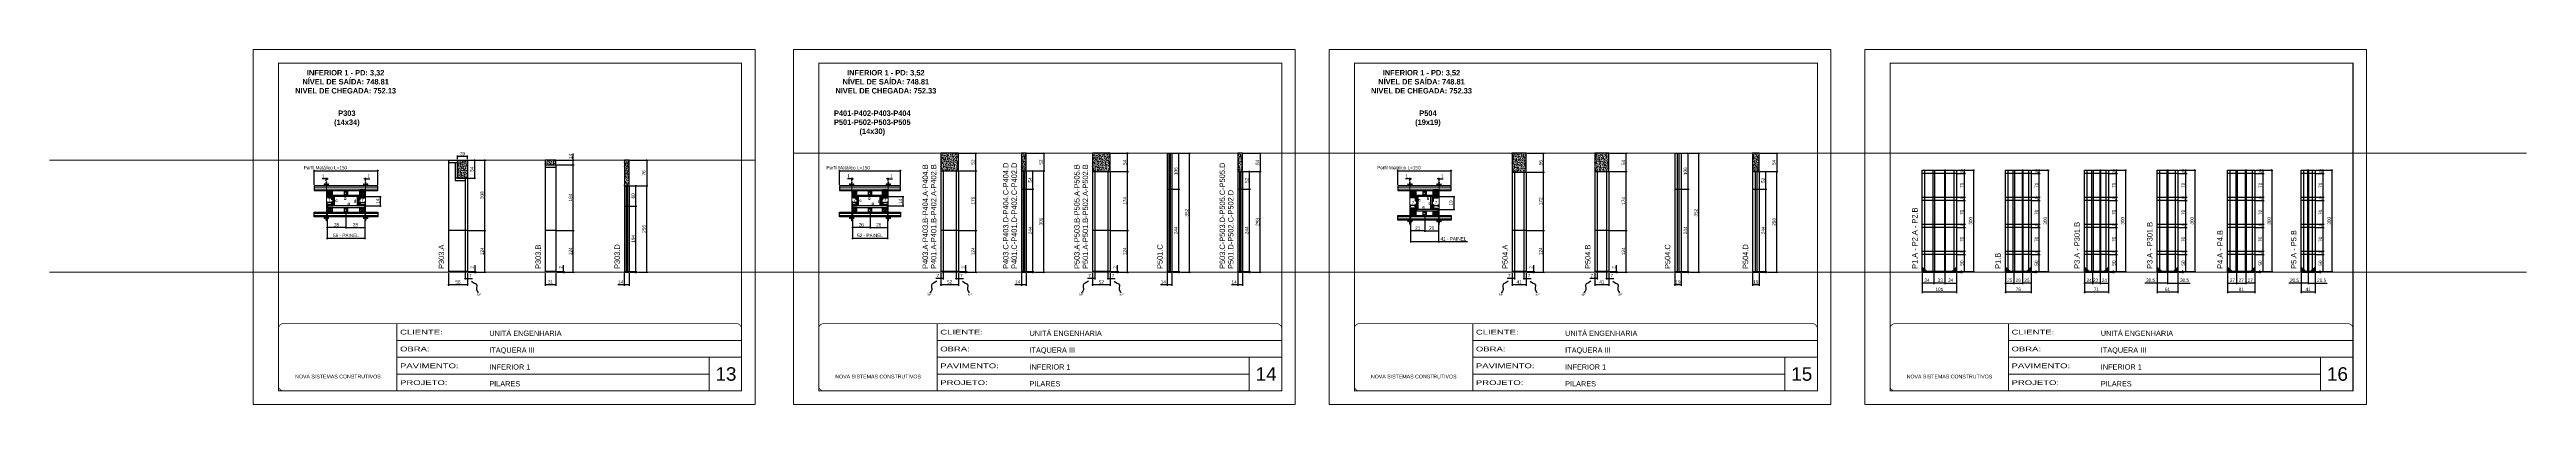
# Model space of a CAD drawing. Extents: x 2282 to 12463, y 760 to 16806.
# Drawn here: x 2282 to 9612, y 12245 to 13295 of the extents above; entities that cross this region are included whole.
import ezdxf

# ---------------------------------------------------------------- set-up
doc = ezdxf.new("R2010")
doc.units = 0
for name, pattern in [('CONTINUO', [0]), ('DASHED', [0.75, 0.5, -0.25]), ('HIDDEN', [0.375, 0.25, -0.125])]:
    doc.linetypes.add(name, pattern=pattern)
for name, color, linetype in [('1-2 PONTALETE', 7, 'Continuous'), ('COTA', 241, 'Continuous'), ('GRAVATA', 2, 'Continuous'), ('NOMENCLATURA', 7, 'Continuous'), ('Painéis', 200, 'Continuous'), ('PONTALETE', 7, 'Continuous'), ('SARR_2.2x10', 60, 'Continuous'), ('SARR_2.2x7', 40, 'Continuous'), ('SARR_3.5x7', 81, 'Continuous'), ('SARR_7x7', 40, 'Continuous'), ('SARR_EDITAR', 141, 'Continuous'), ('SARRAFO', 251, 'Continuous'), ('texto', 7, 'Continuous')]:
    doc.layers.add(name, color=color, linetype=linetype)
for name, color, linetype, lineweight in [('CARIMBO', 255, 'Continuous', 9), ('Folhas', 255, 'Continuous', 9), ('Hachura', 251, 'Continuous', 9), ('SARRAFO DE PRESSAO', 251, 'DASHED', 9)]:
    doc.layers.add(name, color=color, linetype=linetype, lineweight=lineweight)
doc.styles.add('ARIAL', font='arial.ttf')
doc.styles.add('ARIAL_NARROW', font='ARIALN.TTF', dxfattribs={"height": 0.2})
doc.styles.add('COTA TECNICA', font='techl___.ttf', dxfattribs={"height": 10})
doc.styles.add('COTA TECNICA 2X', font='techl___.ttf', dxfattribs={"height": 10})
doc.styles.add('COTA TECNICA-50', font='techl___.ttf', dxfattribs={"height": 10})
doc.styles.add('ROMANC', font='techb___.ttf', dxfattribs={"height": 2.5})
doc.styles.get("Standard").update_dxf_attribs({"font": 'arial.ttf'})
doc.styles.add('Tecnologia', font='')
doc.styles.get('Tecnologia').set_extended_font_data('Forgotten Futurist')
doc.dimstyles.new('COTA PAINEL-50', dxfattribs={"dimtxt": 10, "dimasz": 3, "dimexe": 3, "dimexo": 3, "dimgap": 3, "dimtad": 1, "dimdec": 1, "dimzin": 12, "dimdsep": 46, "dimtxsty": 'COTA TECNICA-50', "dimblk1": 'OBLIQUE', "dimblk2": 'OBLIQUE', "dimsah": 1, "dimcen": 0.9, "dimclrd": 4, "dimclre": 4, "dimclrt": 240, "dimadec": 1, "dimazin": 3, "dimtfac": 1, "dimtdec": 1, "dimtmove": 0, "dimatfit": 3, "dimfxl": 1, "dimtolj": 1, "dimtzin": 12, "dimarcsym": 0})
doc.dimstyles.new('PAINEL', dxfattribs={"dimtxt": 10, "dimasz": 3, "dimexe": 3, "dimexo": 3, "dimgap": 3, "dimtad": 1, "dimdec": 1, "dimzin": 12, "dimdsep": 46, "dimtxsty": 'COTA TECNICA', "dimblk1": 'OBLIQUE', "dimblk2": 'OBLIQUE', "dimsah": 1, "dimcen": 0.9, "dimclrd": 4, "dimclre": 4, "dimclrt": 240, "dimadec": 1, "dimazin": 3, "dimtfac": 1, "dimtdec": 1, "dimtmove": 0, "dimatfit": 3, "dimfxl": 1, "dimtolj": 1, "dimtzin": 12, "dimarcsym": 0})
doc.dimstyles.new('SECAO PILAR', dxfattribs={"dimtxt": 10, "dimasz": 3, "dimexe": 3, "dimexo": 3, "dimgap": 3, "dimtad": 1, "dimdec": 1, "dimlfac": 0.5, "dimzin": 12, "dimdsep": 46, "dimtxsty": 'COTA TECNICA 2X', "dimblk1": 'OBLIQUE', "dimblk2": 'OBLIQUE', "dimsah": 1, "dimcen": 0.9, "dimclrd": 256, "dimclre": 256, "dimclrt": 256, "dimadec": 1, "dimazin": 3, "dimtfac": 1, "dimtdec": 1, "dimtmove": 0, "dimatfit": 3, "dimfxl": 1, "dimtolj": 1, "dimtzin": 12, "dimarcsym": 0})
doc.dimstyles.get("Standard").update_dxf_attribs({"dimtxt": 0.18, "dimasz": 0.18, "dimexe": 0.18, "dimexo": 0.0625, "dimgap": 0.09, "dimtad": 0, "dimtih": 1, "dimtoh": 1, "dimdec": 4, "dimzin": 0, "dimdsep": 46, "dimtxsty": 'Standard', "dimcen": 0.09, "dimadec": 0, "dimazin": 0, "dimtfac": 1, "dimtdec": 4, "dimtofl": 0, "dimtmove": 0, "dimatfit": 3, "dimfxl": 1, "dimtolj": 1, "dimtzin": 0, "dimarcsym": 0})
pattern_1 = [(45.5, (-90528.7403, -20828.9453), (-0.802406755, 0.788522922), [])]
pattern_2 = [(45.5, (-90488.7403, -20828.9453), (-0.802406755, 0.788522922), [])]
pattern_3 = [(0, (41432.2136, 22002.8548), (0, 3.4925), [2.54, -0.9525]), (90, (41432.2136, 22002.8548), (-3.4925, 2e-16), [2.54, -0.9525])]
pattern_4 = [(0, (41231.1936, 22002.8548), (0, 3.4925), [2.54, -0.9525]), (90, (41231.1936, 22002.8548), (-3.4925, 2e-16), [2.54, -0.9525])]
pattern_5 = [(0, (41653.229, 22002.8548), (0, 3.4925), [2.54, -0.9525]), (90, (41653.229, 22002.8548), (-3.4925, 2e-16), [2.54, -0.9525])]
pattern_6 = [(0, (41477.209, 22002.8548), (0, 3.4925), [2.54, -0.9525]), (90, (41477.209, 22002.8548), (-3.4925, 2e-16), [2.54, -0.9525])]
pattern_7 = [(0, (41882.052, 22002.8548), (0, 3.4925), [2.54, -0.9525]), (90, (41882.052, 22002.8548), (-3.4925, 2e-16), [2.54, -0.9525])]
pattern_8 = [(0, (41711.032, 22002.8548), (0, 3.4925), [2.54, -0.9525]), (90, (41711.032, 22002.8548), (-3.4925, 2e-16), [2.54, -0.9525])]
pattern_9 = [(0, (42087.453, 22002.8548), (0, 3.4925), [2.54, -0.9525]), (90, (42087.453, 22002.8548), (-3.4925, 2e-16), [2.54, -0.9525])]
pattern_10 = [(0, (41926.433, 22002.8548), (0, 3.4925), [2.54, -0.9525]), (90, (41926.433, 22002.8548), (-3.4925, 2e-16), [2.54, -0.9525])]
pattern_11 = [(0, (42315.4493, 22002.8548), (0, 3.4925), [2.54, -0.9525]), (90, (42315.4493, 22002.8548), (-3.4925, 2e-16), [2.54, -0.9525])]
pattern_12 = [(0, (42134.4293, 22002.8548), (0, 3.4925), [2.54, -0.9525]), (90, (42134.4293, 22002.8548), (-3.4925, 2e-16), [2.54, -0.9525])]
pattern_13 = [(0, (42493.2946, 22002.8548), (0, 3.4925), [2.54, -0.9525]), (90, (42493.2946, 22002.8548), (-3.4925, 2e-16), [2.54, -0.9525])]
pattern_14 = [(0, (42352.2746, 22002.8548), (0, 3.4925), [2.54, -0.9525]), (90, (42352.2746, 22002.8548), (-3.4925, 2e-16), [2.54, -0.9525])]

# ---------------------------------------------------------------- blocks, each defined once
blk = doc.blocks.new('9999999999')
at = {"color": 30, "linetype": 'CONTINUO'}
for p, q in [((98564.6, 34230.2), (98564.6, 34429.4)), ((98564.6, 34379.6), (99584, 34379.6)), ((98564.6, 34329.8), (99488, 34329.8)), ((99584, 34329.8), (99488, 34329.8)), ((99488, 34329.8), (99488, 34230.2)), ((98564.6, 34280), (99488, 34280))]:
    blk.add_line(p, q, dxfattribs=at)
at = {"color": 30, "linetype": 'CONTINUO', "const_width": 2}
blk.add_lwpolyline([(99584, 34230.2), (99584, 34414.4, 0.414214), (99569, 34429.4), (98229, 34429.4, 0.414214), (98214, 34414.4), (98214, 34245.2, 0.414214), (98229, 34230.2), (99584, 34230.2)], format="xyb", dxfattribs=at)
at = {"layer": 'Folhas'}
blk.add_lwpolyline([(98139, 34190.2), (99624, 34190.2), (99624, 35240.2), (98139, 35240.2)], close=True, dxfattribs=at)
at = {"layer": 'Folhas', "color": 30, "const_width": 3}
blk.add_lwpolyline([(98214, 34230.2), (99584, 34230.2), (99584, 35200.2), (98214, 35200.2)], close=True, dxfattribs=at)
at = {"color": 7, "linetype": 'Continuous', "ltscale": 5, "style": 'ARIAL'}
for s, height, p in [('UNITÁ ENGENHARIA', 15.483, (98837.7, 34393.1)), ('ITAQUERA III', 15.483, (98837.7, 34343.3)), ('INFERIOR 1', 15.48, (98837.7, 34293.5)), ('NOVA SISTEMAS CONSTRUTIVOS', 11.059, (98263.2, 34267.2)), ('PILARES', 15.48, (98837.7, 34243.7))]:
    blk.add_text(s, height=height, dxfattribs=at).set_placement(p)
at = {"layer": 'Folhas', "color": 7, "style": 'Tecnologia', "width": 1.5}
for s, p in [('CLIENTE:', (98573.7, 34397.2)), ('OBRA:', (98573.7, 34347.3)), ('PAVIMENTO:', (98573.7, 34297.5)), ('PROJETO:', (98573.7, 34247.7))]:
    blk.add_text(s, height=14, dxfattribs=at).set_placement(p)
blk = doc.blocks.new('_Oblique')
at = {"color": 0, "linetype": 'ByBlock', "lineweight": -2}
blk.add_line((-0.5, -0.5), (0.5, 0.5), dxfattribs=at)
blk = doc.blocks.new('*D304')
at = {"layer": 'COTA', "lineweight": -2, "transparency": 16777216}
for p, q in [((3103.5, 12811.6), (3103.5, 12734.3)), ((3215.5, 12811.6), (3215.5, 12734.3)), ((3103.5, 12737.3), (3215.5, 12737.3))]:
    blk.add_line(p, q, dxfattribs=at)
at = {"layer": 'Defpoints', "color": 0, "transparency": 16777216}
for p in [(3103.5, 12814.6), (3215.5, 12814.6), (3215.5, 12737.3)]:
    blk.add_point(p, dxfattribs=at)
at = {"layer": 'COTA', "lineweight": -2, "transparency": 16777216, "xscale": 3, "yscale": 3, "zscale": 3, "rotation": 180}
blk.add_blockref('_Oblique', (3103.5, 12737.3), dxfattribs=at)
at = {"layer": 'COTA', "lineweight": -2, "transparency": 16777216, "xscale": 3, "yscale": 3, "zscale": 3}
blk.add_blockref('_Oblique', (3215.5, 12737.3), dxfattribs=at)
at = {"layer": 'COTA', "transparency": 16777216, "insert": (3159.5, 12745.4), "char_height": 10, "attachment_point": 5, "style": 'COTA TECNICA 2X'}
blk.add_mtext('\\A1;56 - PAINEL', dxfattribs=at)
blk = doc.blocks.new('*D305')
at = {"layer": 'COTA', "lineweight": -2, "transparency": 16777216}
for p, q in [((3101.4, 12913), (3088.8, 12913)), ((3101.4, 12907.4), (3101.4, 12916)), ((3103.5, 12913), (3101.4, 12913)), ((3103.5, 12910.1), (3103.5, 12916)), ((3103.5, 12913), (3106.5, 12913))]:
    blk.add_line(p, q, dxfattribs=at)
at = {"layer": 'Defpoints', "color": 0, "transparency": 16777216}
for p in [(3101.4, 12913), (3101.4, 12904.4), (3103.5, 12907.1)]:
    blk.add_point(p, dxfattribs=at)
at = {"layer": 'COTA', "lineweight": -2, "transparency": 16777216, "xscale": 3, "yscale": 3, "zscale": 3}
blk.add_blockref('_Oblique', (3101.4, 12913), dxfattribs=at)
at = {"layer": 'COTA', "lineweight": -2, "transparency": 16777216, "xscale": 3, "yscale": 3, "zscale": 3, "rotation": 180}
blk.add_blockref('_Oblique', (3103.5, 12913), dxfattribs=at)
at = {"layer": 'COTA', "transparency": 16777216, "insert": (3092.1, 12921), "char_height": 10, "attachment_point": 5, "style": 'COTA TECNICA 2X'}
blk.add_mtext('\\A1;1', dxfattribs=at)
blk = doc.blocks.new('*D306')
at = {"layer": 'COTA', "lineweight": -2, "transparency": 16777216}
for p, q in [((3215.5, 12913), (3212.5, 12913)), ((3215.5, 12913), (3217.6, 12913)), ((3217.6, 12907.4), (3217.6, 12916)), ((3217.6, 12913), (3230.2, 12913))]:
    blk.add_line(p, q, dxfattribs=at)
at = {"layer": 'Defpoints', "color": 0, "transparency": 16777216}
for p in [(3215.5, 12913), (3217.6, 12913), (3217.6, 12904.4)]:
    blk.add_point(p, dxfattribs=at)
at = {"layer": 'COTA', "lineweight": -2, "transparency": 16777216, "xscale": 3, "yscale": 3, "zscale": 3}
blk.add_blockref('_Oblique', (3215.5, 12913), dxfattribs=at)
at = {"layer": 'COTA', "lineweight": -2, "transparency": 16777216, "xscale": 3, "yscale": 3, "zscale": 3, "rotation": 180}
blk.add_blockref('_Oblique', (3217.6, 12913), dxfattribs=at)
at = {"layer": 'COTA', "transparency": 16777216, "insert": (3226.9, 12921), "char_height": 10, "attachment_point": 5, "style": 'COTA TECNICA 2X'}
blk.add_mtext('\\A1;1', dxfattribs=at)
blk = doc.blocks.new('*D307')
at = {"layer": 'COTA', "lineweight": -2, "transparency": 16777216}
for p, q in [((3065.6, 12895.6), (3065.6, 12940)), ((3065.6, 12937), (3253.9, 12937)), ((3253.9, 12895.6), (3253.9, 12940))]:
    blk.add_line(p, q, dxfattribs=at)
at = {"layer": 'Defpoints', "color": 0, "transparency": 16777216}
for p in [(3253.9, 12937), (3065.6, 12892.6), (3253.9, 12892.6)]:
    blk.add_point(p, dxfattribs=at)
at = {"layer": 'COTA', "lineweight": -2, "transparency": 16777216, "xscale": 3, "yscale": 3, "zscale": 3, "rotation": 180}
blk.add_blockref('_Oblique', (3065.6, 12937), dxfattribs=at)
at = {"layer": 'COTA', "lineweight": -2, "transparency": 16777216, "xscale": 3, "yscale": 3, "zscale": 3}
blk.add_blockref('_Oblique', (3253.9, 12937), dxfattribs=at)
at = {"layer": 'COTA', "transparency": 16777216, "insert": (3098.7, 12945.8), "char_height": 10, "attachment_point": 5, "style": 'COTA TECNICA 2X'}
blk.add_mtext('\\A1;Perfil Metálico L=150', dxfattribs=at)
blk = doc.blocks.new('*D308')
at = {"layer": 'COTA', "lineweight": -2, "transparency": 16777216}
for p, q in [((3218.5, 12860.6), (3264.1, 12860.6)), ((3218.5, 12832.6), (3264.1, 12832.6)), ((3261.1, 12860.6), (3261.1, 12832.6))]:
    blk.add_line(p, q, dxfattribs=at)
at = {"layer": 'Defpoints', "color": 0, "transparency": 16777216}
for p in [(3215.5, 12860.6), (3215.5, 12832.6), (3261.1, 12832.6)]:
    blk.add_point(p, dxfattribs=at)
at = {"layer": 'COTA', "lineweight": -2, "transparency": 16777216, "xscale": 3, "yscale": 3, "zscale": 3}
for p, rotation in [((3261.1, 12860.6), 90), ((3261.1, 12832.6), 270)]:
    blk.add_blockref('_Oblique', p, dxfattribs=dict(at, rotation=rotation))
at = {"layer": 'COTA', "transparency": 16777216, "insert": (3253, 12846.6), "char_height": 10, "attachment_point": 5, "rotation": 90, "style": 'COTA TECNICA 2X'}
blk.add_mtext('\\A1;14', dxfattribs=at)
blk = doc.blocks.new('C')
at = {"layer": 'Hachura', "color": 0}
for p, q in [((0, 3.2), (0, -3.2)), ((0.4, 3.2), (0, 3.2)), ((0.5, 3.2), (0, 3.2)), ((0.5, 3), (0, 3)), ((0.5, 2.9), (0, 2.9)), ((0, 2.7), (0, -1.2)), ((0.5, 2.6), (0, 2.6)), ((0.5, 2.2), (0, 2.2)), ((0.5, 1.5), (0, 1.5)), ((0.4, 0.5), (0.2, 0.5)), ((0.4, -3.2), (0.4, 3.2)), ((0.4, 3.2), (2.6, 3.2)), ((1.7, 1), (0.4, 1)), ((1.5, 0.1), (0.4, 0.1)), ((1.4, 1.9), (1.4, 1)), ((2.6, 2.4), (1.5, 2.1)), ((1.7, -1), (1.7, 1)), ((1.7, 1), (1.7, 0.8)), ((1.7, 1), (1.7, 0.8)), ((1.7, 0.8), (3.4, 0.8)), ((3.4, 0.4), (1.7, 0.4)), ((2.6, 3.2), (2.6, 2.4)), ((3.3, 0.8), (3.3, -0.8)), ((3.4, 0.8), (3.4, -0.8)), ((3.7, 0.4), (3.4, 0.4)), ((3.8, -0.5), (3.4, 0.4)), ((3.4, 0.1), (3.7, -0.6)), ((3.7, 0.5), (4.3, -0.6)), ((3.7, 0.4), (4.2, -0.5)), ((4.4, -0.6), (3.8, 0.5)), ((4.2, 0.4), (3.9, 0.4)), ((4.4, -0.5), (3.9, 0.4)), ((4.2, 0.4), (4.3, 0.4)), ((4.3, 0.5), (4.8, -0.6)), ((4.3, 0.4), (4.7, -0.5)), ((5, -0.6), (4.4, 0.5)), ((4.5, 0.4), (4.8, 0.4)), ((5, -0.5), (4.5, 0.4)), ((4.8, 0.4), (5.3, -0.5)), ((4.9, 0.5), (5.4, -0.6)), ((5.5, -0.6), (5, 0.5)), ((5.6, -0.5), (5.1, 0.4)), ((5.4, 0.4), (5.1, 0.4)), ((5.6, -0.5), (5.1, 0.4)), ((5.4, 0.4), (5.7, -0.2)), ((5.5, 0.5), (5.7, -0.1)), ((5.7, 0.2), (5.6, 0.5)), ((5.7, 0.3), (5.7, 0.4)), ((5.7, 0.4), (5.7, 0.4)), ((5.7, 0.4), (5.9, 0.3)), ((5.7, 0.4), (5.7, -0.5)), ((5.9, -0.4), (5.9, 0.3)), ((0.4, 0), (0, 0)), ((0.5, -1.5), (0, -1.5)), ((0.5, -2.2), (0, -2.2)), ((0.5, -2.6), (0, -2.6)), ((0.5, -2.9), (0, -2.9)), ((0.5, -3), (0, -3)), ((0, -3.2), (2.6, -3.2)), ((0.5, -3.2), (0, -3.2)), ((0.1, -0.5), (0.3, -0.5)), ((0.3, -0.5), (0.4, -0.5)), ((0.4, 0), (0.4, -1)), ((0.4, -0.2), (1.5, -0.2)), ((0.4, -0.6), (0.4, -0.3)), ((0.4, -3.2), (0.4, -0.6)), ((0.4, -1), (1.7, -1)), ((1.4, -1.9), (1.4, -1)), ((2.6, -2.4), (1.5, -2.1)), ((3.4, -0.3), (1.7, -0.3)), ((3.4, -0.8), (1.7, -0.8)), ((2.6, -3.2), (2.6, -2.4)), ((3.4, -0.1), (3.6, -0.5)), ((3.4, -0.5), (3.6, -0.5)), ((3.8, -0.5), (4.2, -0.5)), ((4.4, -0.5), (4.7, -0.5)), ((4.6, -0.5), (4.7, -0.5)), ((5, -0.5), (5.3, -0.5)), ((5.6, -0.5), (5.7, -0.5)), ((5.7, -0.5), (5.9, -0.4)), ((5.7, -0.5), (5.7, -0.5))]:
    blk.add_line(p, q, dxfattribs=at)
for centre, radius, start, end in [((1.5, 1.9), 0.161, 104.7436, 180), ((1.4, 0), 0.129, 272.695, 87.305), ((3.8, 0.4), 0.143, 25.5688, 154.4312), ((4.4, 0.4), 0.143, 25.5688, 154.4312), ((5, 0.4), 0.143, 25.5688, 154.4312), ((5.5, 0.4), 0.143, 25.5688, 154.4312), ((0.2, -0.4), 0.174, 221.744, 317.8592), ((1.5, -1.9), 0.161, 180, 255.2564), ((3.7, -0.4), 0.174, 222.1408, 318.256), ((4.3, -0.4), 0.174, 222.1408, 318.256), ((4.9, -0.4), 0.174, 222.1408, 318.256), ((5.4, -0.4), 0.174, 222.1408, 318.256), ((5.6, -0.4), 0.174, 317.8592, 318.256)]:
    blk.add_arc(centre, radius, start, end, dxfattribs=at)
blk = doc.blocks.new('*D309')
at = {"layer": 'COTA', "lineweight": -2, "transparency": 16777216}
for p, q in [((3103.5, 12811.6), (3103.5, 12766)), ((3159.5, 12769), (3103.5, 12769)), ((3159.5, 12811.6), (3159.5, 12766))]:
    blk.add_line(p, q, dxfattribs=at)
at = {"layer": 'Defpoints', "color": 0, "transparency": 16777216}
for p in [(3103.5, 12814.6), (3103.5, 12769), (3159.5, 12814.6)]:
    blk.add_point(p, dxfattribs=at)
at = {"layer": 'COTA', "lineweight": -2, "transparency": 16777216, "xscale": 3, "yscale": 3, "zscale": 3, "rotation": 180}
blk.add_blockref('_Oblique', (3103.5, 12769), dxfattribs=at)
at = {"layer": 'COTA', "lineweight": -2, "transparency": 16777216, "xscale": 3, "yscale": 3, "zscale": 3}
blk.add_blockref('_Oblique', (3159.5, 12769), dxfattribs=at)
at = {"layer": 'COTA', "transparency": 16777216, "insert": (3131.5, 12777.1), "char_height": 10, "attachment_point": 5, "style": 'COTA TECNICA 2X'}
blk.add_mtext('\\A1;28', dxfattribs=at)
blk = doc.blocks.new('*D302')
at = {"layer": 'COTA', "lineweight": -2, "transparency": 16777216}
for p, q in [((3201.5, 12839.6), (3201.5, 12845.7)), ((3201.5, 12842.7), (3215.5, 12842.7)), ((3215.5, 12839.6), (3215.5, 12845.7))]:
    blk.add_line(p, q, dxfattribs=at)
at = {"layer": 'Defpoints', "color": 0, "transparency": 16777216}
for p in [(3201.5, 12836.6), (3215.5, 12842.7), (3215.5, 12836.6)]:
    blk.add_point(p, dxfattribs=at)
at = {"layer": 'COTA', "lineweight": -2, "transparency": 16777216, "xscale": 3, "yscale": 3, "zscale": 3, "rotation": 180}
blk.add_blockref('_Oblique', (3201.5, 12842.7), dxfattribs=at)
at = {"layer": 'COTA', "lineweight": -2, "transparency": 16777216, "xscale": 3, "yscale": 3, "zscale": 3}
blk.add_blockref('_Oblique', (3215.5, 12842.7), dxfattribs=at)
at = {"layer": 'COTA', "transparency": 16777216, "insert": (3208.5, 12850.8), "char_height": 10, "attachment_point": 5, "style": 'COTA TECNICA 2X'}
blk.add_mtext('\\A1;7', dxfattribs=at)
blk = doc.blocks.new('*D303')
at = {"layer": 'COTA', "lineweight": -2, "transparency": 16777216}
for p, q in [((3103.5, 12839.6), (3103.5, 12845.7)), ((3117.5, 12842.7), (3103.5, 12842.7)), ((3117.5, 12839.6), (3117.5, 12845.7))]:
    blk.add_line(p, q, dxfattribs=at)
at = {"layer": 'Defpoints', "color": 0, "transparency": 16777216}
for p in [(3103.5, 12842.7), (3103.5, 12836.6), (3117.5, 12836.6)]:
    blk.add_point(p, dxfattribs=at)
at = {"layer": 'COTA', "lineweight": -2, "transparency": 16777216, "xscale": 3, "yscale": 3, "zscale": 3, "rotation": 180}
blk.add_blockref('_Oblique', (3103.5, 12842.7), dxfattribs=at)
at = {"layer": 'COTA', "lineweight": -2, "transparency": 16777216, "xscale": 3, "yscale": 3, "zscale": 3}
blk.add_blockref('_Oblique', (3117.5, 12842.7), dxfattribs=at)
at = {"layer": 'COTA', "transparency": 16777216, "insert": (3110.5, 12850.8), "char_height": 10, "attachment_point": 5, "style": 'COTA TECNICA 2X'}
blk.add_mtext('\\A1;7', dxfattribs=at)
blk = doc.blocks.new('*D310')
at = {"layer": 'COTA', "lineweight": -2, "transparency": 16777216}
for p, q in [((3159.5, 12811.6), (3159.5, 12766)), ((3159.5, 12769), (3215.5, 12769)), ((3215.5, 12811.6), (3215.5, 12766))]:
    blk.add_line(p, q, dxfattribs=at)
at = {"layer": 'Defpoints', "color": 0, "transparency": 16777216}
for p in [(3159.5, 12814.6), (3215.5, 12814.6), (3215.5, 12769)]:
    blk.add_point(p, dxfattribs=at)
at = {"layer": 'COTA', "lineweight": -2, "transparency": 16777216, "xscale": 3, "yscale": 3, "zscale": 3, "rotation": 180}
blk.add_blockref('_Oblique', (3159.5, 12769), dxfattribs=at)
at = {"layer": 'COTA', "lineweight": -2, "transparency": 16777216, "xscale": 3, "yscale": 3, "zscale": 3}
blk.add_blockref('_Oblique', (3215.5, 12769), dxfattribs=at)
at = {"layer": 'COTA', "transparency": 16777216, "insert": (3187.5, 12777.1), "char_height": 10, "attachment_point": 5, "style": 'COTA TECNICA 2X'}
blk.add_mtext('\\A1;28', dxfattribs=at)
blk = doc.blocks.new('*D311')
at = {"layer": 'COTA', "color": 4, "lineweight": -2, "transparency": 16777216}
for p, q in [((3521.9, 12638.5), (3544.4, 12638.5)), ((3521.9, 12636.5), (3544.4, 12636.5)), ((3541.4, 12638.5), (3541.4, 12657.3)), ((3541.4, 12636.5), (3541.4, 12638.5)), ((3541.4, 12636.5), (3541.4, 12633.5))]:
    blk.add_line(p, q, dxfattribs=at)
at = {"layer": 'Defpoints', "color": 0, "transparency": 16777216}
for p in [(3518.9, 12638.5), (3518.9, 12636.5), (3541.4, 12636.5)]:
    blk.add_point(p, dxfattribs=at)
at = {"layer": 'COTA', "color": 4, "lineweight": -2, "transparency": 16777216, "xscale": 3, "yscale": 3, "zscale": 3}
for p, rotation in [((3541.4, 12638.5), 270), ((3541.4, 12636.5), 90)]:
    blk.add_blockref('_Oblique', p, dxfattribs=dict(at, rotation=rotation))
at = {"layer": 'COTA', "color": 240, "transparency": 16777216, "insert": (3533.4, 12651.2), "char_height": 10, "attachment_point": 5, "rotation": 90, "style": 'COTA TECNICA-50'}
blk.add_mtext('\\A1;2', dxfattribs=at)
blk = doc.blocks.new('*D312')
at = {"layer": 'COTA', "color": 4, "linetype": 'ByBlock', "lineweight": -2, "transparency": 16777216}
for p, q in [((3521.9, 12760.5), (3573.5, 12760.5)), ((3570.5, 12636.5), (3570.5, 12760.5)), ((3521.9, 12636.5), (3573.5, 12636.5))]:
    blk.add_line(p, q, dxfattribs=at)
at = {"layer": 'Defpoints', "color": 0, "linetype": 'ByBlock', "transparency": 16777216}
for p in [(3518.9, 12760.5), (3570.5, 12760.5), (3518.9, 12636.5)]:
    blk.add_point(p, dxfattribs=at)
at = {"layer": 'COTA', "color": 4, "linetype": 'ByBlock', "lineweight": -2, "transparency": 16777216, "xscale": 3, "yscale": 3, "zscale": 3}
for p, rotation in [((3570.5, 12760.5), 90), ((3570.5, 12636.5), 270)]:
    blk.add_blockref('_Oblique', p, dxfattribs=dict(at, rotation=rotation))
at = {"layer": 'COTA', "color": 240, "linetype": 'ByBlock', "transparency": 16777216, "insert": (3562.5, 12698.5), "char_height": 10, "attachment_point": 5, "rotation": 90, "style": 'COTA TECNICA'}
blk.add_mtext('\\A1;124', dxfattribs=at)
blk = doc.blocks.new('*D317')
at = {"layer": 'COTA', "color": 4, "linetype": 'ByBlock', "lineweight": -2, "transparency": 16777216}
for p, q in [((3462.9, 12633.5), (3462.9, 12596.6)), ((3518.9, 12633.5), (3518.9, 12596.6)), ((3518.9, 12599.6), (3462.9, 12599.6))]:
    blk.add_line(p, q, dxfattribs=at)
at = {"layer": 'Defpoints', "color": 0, "linetype": 'ByBlock', "transparency": 16777216}
for p in [(3462.9, 12636.5), (3518.9, 12636.5), (3462.9, 12599.6)]:
    blk.add_point(p, dxfattribs=at)
at = {"layer": 'COTA', "color": 4, "linetype": 'ByBlock', "lineweight": -2, "transparency": 16777216, "xscale": 3, "yscale": 3, "zscale": 3, "rotation": 180}
blk.add_blockref('_Oblique', (3462.9, 12599.6), dxfattribs=at)
at = {"layer": 'COTA', "color": 4, "linetype": 'ByBlock', "lineweight": -2, "transparency": 16777216, "xscale": 3, "yscale": 3, "zscale": 3}
blk.add_blockref('_Oblique', (3518.9, 12599.6), dxfattribs=at)
at = {"layer": 'COTA', "color": 240, "linetype": 'ByBlock', "transparency": 16777216, "insert": (3490.9, 12607.7), "char_height": 10, "attachment_point": 5, "style": 'COTA TECNICA'}
blk.add_mtext('\\A1;56', dxfattribs=at)
blk = doc.blocks.new('*D313')
at = {"layer": 'COTA', "color": 4, "lineweight": -2, "transparency": 16777216}
for p, q in [((3511.9, 12635.5), (3511.9, 12615.3)), ((3511.9, 12618.3), (3518.9, 12618.3)), ((3518.9, 12633.5), (3518.9, 12615.3)), ((3518.9, 12618.3), (3533.6, 12618.3))]:
    blk.add_line(p, q, dxfattribs=at)
at = {"layer": 'Defpoints', "color": 0, "transparency": 16777216}
for p in [(3511.9, 12638.5), (3518.9, 12636.5), (3518.9, 12618.3)]:
    blk.add_point(p, dxfattribs=at)
at = {"layer": 'COTA', "color": 4, "lineweight": -2, "transparency": 16777216, "xscale": 3, "yscale": 3, "zscale": 3, "rotation": 180}
blk.add_blockref('_Oblique', (3511.9, 12618.3), dxfattribs=at)
at = {"layer": 'COTA', "color": 4, "lineweight": -2, "transparency": 16777216, "xscale": 3, "yscale": 3, "zscale": 3}
blk.add_blockref('_Oblique', (3518.9, 12618.3), dxfattribs=at)
at = {"layer": 'COTA', "color": 240, "transparency": 16777216, "insert": (3527.7, 12626.4), "char_height": 10, "attachment_point": 5, "style": 'COTA TECNICA-50'}
blk.add_mtext('\\A1;7', dxfattribs=at)
blk = doc.blocks.new('*D314')
at = {"layer": 'COTA', "color": 4, "linetype": 'ByBlock', "lineweight": -2, "transparency": 16777216}
for p, q in [((3521.9, 12968.5), (3573.5, 12968.5)), ((3570.5, 12760.5), (3570.5, 12968.5)), ((3521.9, 12760.5), (3573.5, 12760.5))]:
    blk.add_line(p, q, dxfattribs=at)
at = {"layer": 'Defpoints', "color": 0, "linetype": 'ByBlock', "transparency": 16777216}
for p in [(3518.9, 12968.5), (3570.5, 12968.5), (3518.9, 12760.5)]:
    blk.add_point(p, dxfattribs=at)
at = {"layer": 'COTA', "color": 4, "linetype": 'ByBlock', "lineweight": -2, "transparency": 16777216, "xscale": 3, "yscale": 3, "zscale": 3}
for p, rotation in [((3570.5, 12968.5), 90), ((3570.5, 12760.5), 270)]:
    blk.add_blockref('_Oblique', p, dxfattribs=dict(at, rotation=rotation))
at = {"layer": 'COTA', "color": 240, "linetype": 'ByBlock', "transparency": 16777216, "insert": (3562.4, 12864.5), "char_height": 10, "attachment_point": 5, "rotation": 90, "style": 'COTA TECNICA'}
blk.add_mtext('\\A1;208', dxfattribs=at)
blk = doc.blocks.new('*D315')
at = {"layer": 'COTA', "color": 4, "linetype": 'ByBlock', "lineweight": -2, "transparency": 16777216}
for p, q in [((3521.9, 12968.5), (3543.2, 12968.5)), ((3521.9, 12914.5), (3543.2, 12914.5)), ((3540.2, 12968.5), (3540.2, 12914.5))]:
    blk.add_line(p, q, dxfattribs=at)
at = {"layer": 'Defpoints', "color": 0, "linetype": 'ByBlock', "transparency": 16777216}
for p in [(3518.9, 12968.5), (3518.9, 12914.5), (3540.2, 12914.5)]:
    blk.add_point(p, dxfattribs=at)
at = {"layer": 'COTA', "color": 4, "linetype": 'ByBlock', "lineweight": -2, "transparency": 16777216, "xscale": 3, "yscale": 3, "zscale": 3}
for p, rotation in [((3540.2, 12968.5), 90), ((3540.2, 12914.5), 270)]:
    blk.add_blockref('_Oblique', p, dxfattribs=dict(at, rotation=rotation))
at = {"layer": 'COTA', "color": 240, "linetype": 'ByBlock', "transparency": 16777216, "insert": (3532.1, 12941.5), "char_height": 10, "attachment_point": 5, "rotation": 90, "style": 'COTA TECNICA'}
blk.add_mtext('\\A1;54', dxfattribs=at)
blk = doc.blocks.new('*D316')
at = {"layer": 'COTA', "color": 4, "linetype": 'ByBlock', "lineweight": -2, "transparency": 16777216}
for p, q in [((3489.9, 12971.5), (3489.9, 12982)), ((3518.9, 12979), (3489.9, 12979)), ((3518.9, 12971.5), (3518.9, 12982))]:
    blk.add_line(p, q, dxfattribs=at)
at = {"layer": 'Defpoints', "color": 0, "linetype": 'ByBlock', "transparency": 16777216}
for p in [(3489.9, 12979), (3489.9, 12968.5), (3518.9, 12968.5)]:
    blk.add_point(p, dxfattribs=at)
at = {"layer": 'COTA', "color": 4, "linetype": 'ByBlock', "lineweight": -2, "transparency": 16777216, "xscale": 3, "yscale": 3, "zscale": 3, "rotation": 180}
blk.add_blockref('_Oblique', (3489.9, 12979), dxfattribs=at)
at = {"layer": 'COTA', "color": 4, "linetype": 'ByBlock', "lineweight": -2, "transparency": 16777216, "xscale": 3, "yscale": 3, "zscale": 3}
blk.add_blockref('_Oblique', (3518.9, 12979), dxfattribs=at)
at = {"layer": 'COTA', "color": 240, "linetype": 'ByBlock', "transparency": 16777216, "insert": (3504.4, 12987.1), "char_height": 10, "attachment_point": 5, "style": 'COTA TECNICA'}
blk.add_mtext('\\A1;29', dxfattribs=at)
blk = doc.blocks.new('*D320')
at = {"layer": 'COTA', "color": 4, "lineweight": -2, "transparency": 16777216}
for p, q in [((3783.3, 12638.5), (3805.9, 12638.5)), ((3783.3, 12636.5), (3805.9, 12636.5)), ((3802.9, 12638.5), (3802.9, 12657.3)), ((3802.9, 12636.5), (3802.9, 12638.5)), ((3802.9, 12636.5), (3802.9, 12633.5))]:
    blk.add_line(p, q, dxfattribs=at)
at = {"layer": 'Defpoints', "color": 0, "transparency": 16777216}
for p in [(3780.3, 12638.5), (3780.3, 12636.5), (3802.9, 12636.5)]:
    blk.add_point(p, dxfattribs=at)
at = {"layer": 'COTA', "color": 4, "lineweight": -2, "transparency": 16777216, "xscale": 3, "yscale": 3, "zscale": 3}
for p, rotation in [((3802.9, 12638.5), 270), ((3802.9, 12636.5), 90)]:
    blk.add_blockref('_Oblique', p, dxfattribs=dict(at, rotation=rotation))
at = {"layer": 'COTA', "color": 240, "transparency": 16777216, "insert": (3794.9, 12651.2), "char_height": 10, "attachment_point": 5, "rotation": 90, "style": 'COTA TECNICA-50'}
blk.add_mtext('\\A1;2', dxfattribs=at)
blk = doc.blocks.new('*D318')
at = {"layer": 'COTA', "color": 4, "linetype": 'ByBlock', "lineweight": -2, "transparency": 16777216}
for p, q in [((3783.3, 12760.5), (3835, 12760.5)), ((3832, 12636.5), (3832, 12760.5)), ((3783.3, 12636.5), (3835, 12636.5))]:
    blk.add_line(p, q, dxfattribs=at)
at = {"layer": 'Defpoints', "color": 0, "linetype": 'ByBlock', "transparency": 16777216}
for p in [(3780.3, 12760.5), (3832, 12760.5), (3780.3, 12636.5)]:
    blk.add_point(p, dxfattribs=at)
at = {"layer": 'COTA', "color": 4, "linetype": 'ByBlock', "lineweight": -2, "transparency": 16777216, "xscale": 3, "yscale": 3, "zscale": 3}
for p, rotation in [((3832, 12760.5), 90), ((3832, 12636.5), 270)]:
    blk.add_blockref('_Oblique', p, dxfattribs=dict(at, rotation=rotation))
at = {"layer": 'COTA', "color": 240, "linetype": 'ByBlock', "transparency": 16777216, "insert": (3823.9, 12698.5), "char_height": 10, "attachment_point": 5, "rotation": 90, "style": 'COTA TECNICA'}
blk.add_mtext('\\A1;124', dxfattribs=at)
blk = doc.blocks.new('*D321')
at = {"layer": 'COTA', "color": 4, "linetype": 'ByBlock', "lineweight": -2, "transparency": 16777216}
for p, q in [((3749.3, 12633.5), (3749.3, 12596.6)), ((3780.3, 12633.5), (3780.3, 12596.6)), ((3780.3, 12599.6), (3749.3, 12599.6))]:
    blk.add_line(p, q, dxfattribs=at)
at = {"layer": 'Defpoints', "color": 0, "linetype": 'ByBlock', "transparency": 16777216}
for p in [(3749.3, 12636.5), (3780.3, 12636.5), (3749.3, 12599.6)]:
    blk.add_point(p, dxfattribs=at)
at = {"layer": 'COTA', "color": 4, "linetype": 'ByBlock', "lineweight": -2, "transparency": 16777216, "xscale": 3, "yscale": 3, "zscale": 3, "rotation": 180}
blk.add_blockref('_Oblique', (3749.3, 12599.6), dxfattribs=at)
at = {"layer": 'COTA', "color": 4, "linetype": 'ByBlock', "lineweight": -2, "transparency": 16777216, "xscale": 3, "yscale": 3, "zscale": 3}
blk.add_blockref('_Oblique', (3780.3, 12599.6), dxfattribs=at)
at = {"layer": 'COTA', "color": 240, "linetype": 'ByBlock', "transparency": 16777216, "insert": (3764.8, 12607.8), "char_height": 10, "attachment_point": 5, "style": 'COTA TECNICA'}
blk.add_mtext('\\A1;31', dxfattribs=at)
blk = doc.blocks.new('*D319')
at = {"layer": 'COTA', "color": 4, "linetype": 'ByBlock', "lineweight": -2, "transparency": 16777216}
for p, q in [((3783.3, 12954.5), (3835, 12954.5)), ((3832, 12760.5), (3832, 12954.5)), ((3783.3, 12760.5), (3835, 12760.5))]:
    blk.add_line(p, q, dxfattribs=at)
at = {"layer": 'Defpoints', "color": 0, "linetype": 'ByBlock', "transparency": 16777216}
for p in [(3780.3, 12954.5), (3832, 12954.5), (3780.3, 12760.5)]:
    blk.add_point(p, dxfattribs=at)
at = {"layer": 'COTA', "color": 4, "linetype": 'ByBlock', "lineweight": -2, "transparency": 16777216, "xscale": 3, "yscale": 3, "zscale": 3}
for p, rotation in [((3832, 12954.5), 90), ((3832, 12760.5), 270)]:
    blk.add_blockref('_Oblique', p, dxfattribs=dict(at, rotation=rotation))
at = {"layer": 'COTA', "color": 240, "linetype": 'ByBlock', "transparency": 16777216, "insert": (3823.9, 12857.5), "char_height": 10, "attachment_point": 5, "rotation": 90, "style": 'COTA TECNICA'}
blk.add_mtext('\\A1;194', dxfattribs=at)
blk = doc.blocks.new('*D322')
at = {"layer": 'COTA', "color": 4, "lineweight": -2, "transparency": 16777216}
for p, q in [((3832, 12968.5), (3832, 12987.6)), ((3783.3, 12968.5), (3835, 12968.5)), ((3783.3, 12954.5), (3835, 12954.5)), ((3832, 12954.5), (3832, 12968.5))]:
    blk.add_line(p, q, dxfattribs=at)
at = {"layer": 'Defpoints', "color": 0, "transparency": 16777216}
for p in [(3780.3, 12968.5), (3780.3, 12954.5), (3832, 12968.5)]:
    blk.add_point(p, dxfattribs=at)
at = {"layer": 'COTA', "color": 4, "lineweight": -2, "transparency": 16777216, "xscale": 3, "yscale": 3, "zscale": 3}
for p, rotation in [((3832, 12968.5), 90), ((3832, 12954.5), 270)]:
    blk.add_blockref('_Oblique', p, dxfattribs=dict(at, rotation=rotation))
at = {"layer": 'COTA', "color": 240, "transparency": 16777216, "insert": (3823.9, 12979.6), "char_height": 10, "attachment_point": 5, "rotation": 90, "style": 'COTA TECNICA'}
blk.add_mtext('\\A1;14', dxfattribs=at)
blk = doc.blocks.new('*D323')
at = {"layer": 'COTA', "color": 4, "lineweight": -2, "transparency": 16777216}
for p, q in [((4000.2, 12638.5), (4020.6, 12638.5)), ((4000.2, 12636.5), (4020.6, 12636.5)), ((4017.6, 12638.5), (4017.6, 12641.5)), ((4017.6, 12636.5), (4017.6, 12638.5)), ((4017.6, 12636.5), (4017.6, 12633.5))]:
    blk.add_line(p, q, dxfattribs=at)
at = {"layer": 'Defpoints', "color": 0, "transparency": 16777216}
for p in [(3997.2, 12638.5), (3997.2, 12636.5), (4017.6, 12638.5)]:
    blk.add_point(p, dxfattribs=at)
at = {"layer": 'COTA', "color": 4, "lineweight": -2, "transparency": 16777216, "xscale": 3, "yscale": 3, "zscale": 3}
for p, rotation in [((4017.6, 12638.5), 270), ((4017.6, 12636.5), 90)]:
    blk.add_blockref('_Oblique', p, dxfattribs=dict(at, rotation=rotation))
at = {"layer": 'COTA', "color": 240, "transparency": 16777216, "insert": (4009.6, 12637.5), "char_height": 10, "attachment_point": 5, "rotation": 90, "style": 'COTA TECNICA-50'}
blk.add_mtext('\\A1;2', dxfattribs=at)
blk = doc.blocks.new('*D324')
at = {"layer": 'COTA', "color": 4, "linetype": 'ByBlock', "lineweight": -2, "transparency": 16777216}
for p, q in [((4019.9, 12892.5), (4052.5, 12892.5)), ((4049.5, 12636.5), (4049.5, 12892.5)), ((4023.6, 12636.5), (4052.5, 12636.5))]:
    blk.add_line(p, q, dxfattribs=at)
at = {"layer": 'Defpoints', "color": 0, "linetype": 'ByBlock', "transparency": 16777216}
for p in [(4016.9, 12892.5), (4049.5, 12892.5), (4020.6, 12636.5)]:
    blk.add_point(p, dxfattribs=at)
at = {"layer": 'COTA', "color": 4, "linetype": 'ByBlock', "lineweight": -2, "transparency": 16777216, "xscale": 3, "yscale": 3, "zscale": 3}
for p, rotation in [((4049.5, 12892.5), 90), ((4049.5, 12636.5), 270)]:
    blk.add_blockref('_Oblique', p, dxfattribs=dict(at, rotation=rotation))
at = {"layer": 'COTA', "color": 240, "linetype": 'ByBlock', "transparency": 16777216, "insert": (4041.4, 12764.5), "char_height": 10, "attachment_point": 5, "rotation": 90, "style": 'COTA TECNICA'}
blk.add_mtext('\\A1;256', dxfattribs=at)
blk = doc.blocks.new('*D325')
at = {"layer": 'COTA', "color": 4, "linetype": 'ByBlock', "lineweight": -2, "transparency": 16777216}
for p, q in [((4000.2, 12832.5), (4020.6, 12832.5)), ((4017.6, 12638.5), (4017.6, 12832.5)), ((4000.2, 12638.5), (4020.6, 12638.5))]:
    blk.add_line(p, q, dxfattribs=at)
at = {"layer": 'Defpoints', "color": 0, "linetype": 'ByBlock', "transparency": 16777216}
for p in [(3997.2, 12832.5), (4017.6, 12832.5), (3997.2, 12638.5)]:
    blk.add_point(p, dxfattribs=at)
at = {"layer": 'COTA', "color": 4, "linetype": 'ByBlock', "lineweight": -2, "transparency": 16777216, "xscale": 3, "yscale": 3, "zscale": 3}
for p, rotation in [((4017.6, 12832.5), 90), ((4017.6, 12638.5), 270)]:
    blk.add_blockref('_Oblique', p, dxfattribs=dict(at, rotation=rotation))
at = {"layer": 'COTA', "color": 240, "linetype": 'ByBlock', "transparency": 16777216, "insert": (4009.5, 12735.5), "char_height": 10, "attachment_point": 5, "rotation": 90, "style": 'COTA TECNICA'}
blk.add_mtext('\\A1;194', dxfattribs=at)
blk = doc.blocks.new('*D326')
at = {"layer": 'COTA', "color": 4, "linetype": 'ByBlock', "lineweight": -2, "transparency": 16777216}
for p, q in [((3983.2, 12633.5), (3983.2, 12596.6)), ((3997.2, 12633.5), (3997.2, 12596.6)), ((3983.2, 12599.6), (3964.1, 12599.6)), ((3997.2, 12599.6), (3983.2, 12599.6))]:
    blk.add_line(p, q, dxfattribs=at)
at = {"layer": 'Defpoints', "color": 0, "linetype": 'ByBlock', "transparency": 16777216}
for p in [(3983.2, 12636.5), (3997.2, 12636.5), (3983.2, 12599.6)]:
    blk.add_point(p, dxfattribs=at)
at = {"layer": 'COTA', "color": 4, "linetype": 'ByBlock', "lineweight": -2, "transparency": 16777216, "xscale": 3, "yscale": 3, "zscale": 3, "rotation": 180}
blk.add_blockref('_Oblique', (3983.2, 12599.6), dxfattribs=at)
at = {"layer": 'COTA', "color": 4, "linetype": 'ByBlock', "lineweight": -2, "transparency": 16777216, "xscale": 3, "yscale": 3, "zscale": 3}
blk.add_blockref('_Oblique', (3997.2, 12599.6), dxfattribs=at)
at = {"layer": 'COTA', "color": 240, "linetype": 'ByBlock', "transparency": 16777216, "insert": (3972.2, 12607.6), "char_height": 10, "attachment_point": 5, "style": 'COTA TECNICA'}
blk.add_mtext('\\A1;14', dxfattribs=at)
blk = doc.blocks.new('*D327')
at = {"layer": 'COTA', "color": 4, "linetype": 'ByBlock', "lineweight": -2, "transparency": 16777216}
for p, q in [((4000.2, 12892.5), (4020.6, 12892.5)), ((4000.2, 12832.5), (4020.6, 12832.5)), ((4017.6, 12832.5), (4017.6, 12892.5))]:
    blk.add_line(p, q, dxfattribs=at)
at = {"layer": 'Defpoints', "color": 0, "linetype": 'ByBlock', "transparency": 16777216}
for p in [(3997.2, 12892.5), (3997.2, 12832.5), (4017.6, 12892.5)]:
    blk.add_point(p, dxfattribs=at)
at = {"layer": 'COTA', "color": 4, "linetype": 'ByBlock', "lineweight": -2, "transparency": 16777216, "xscale": 3, "yscale": 3, "zscale": 3}
for p, rotation in [((4017.6, 12892.5), 90), ((4017.6, 12832.5), 270)]:
    blk.add_blockref('_Oblique', p, dxfattribs=dict(at, rotation=rotation))
at = {"layer": 'COTA', "color": 240, "linetype": 'ByBlock', "transparency": 16777216, "insert": (4009.5, 12862.5), "char_height": 10, "attachment_point": 5, "rotation": 90, "style": 'COTA TECNICA'}
blk.add_mtext('\\A1;60', dxfattribs=at)
blk = doc.blocks.new('*D328')
at = {"layer": 'COTA', "color": 4, "lineweight": -2, "transparency": 16777216}
for p, q in [((4000.2, 12968.5), (4052.5, 12968.5)), ((4049.5, 12968.5), (4049.5, 12892.5)), ((4000.2, 12892.5), (4052.5, 12892.5))]:
    blk.add_line(p, q, dxfattribs=at)
at = {"layer": 'Defpoints', "color": 0, "transparency": 16777216}
for p in [(3997.2, 12968.5), (3997.2, 12892.5), (4049.5, 12892.5)]:
    blk.add_point(p, dxfattribs=at)
at = {"layer": 'COTA', "color": 4, "lineweight": -2, "transparency": 16777216, "xscale": 3, "yscale": 3, "zscale": 3}
for p, rotation in [((4049.5, 12968.5), 90), ((4049.5, 12892.5), 270)]:
    blk.add_blockref('_Oblique', p, dxfattribs=dict(at, rotation=rotation))
at = {"layer": 'COTA', "color": 240, "transparency": 16777216, "insert": (4041.4, 12930.5), "char_height": 10, "attachment_point": 5, "rotation": 90, "style": 'COTA TECNICA'}
blk.add_mtext('\\A1;76', dxfattribs=at)
blk = doc.blocks.new('*D329')
at = {"layer": 'COTA', "lineweight": -2, "transparency": 16777216}
for p, q in [((4658.1, 12811.6), (4658.1, 12734.3)), ((4762.2, 12811.6), (4762.2, 12734.3)), ((4658.1, 12737.3), (4762.2, 12737.3))]:
    blk.add_line(p, q, dxfattribs=at)
at = {"layer": 'Defpoints', "color": 0, "transparency": 16777216}
for p in [(4658.1, 12814.6), (4762.2, 12814.6), (4762.2, 12737.3)]:
    blk.add_point(p, dxfattribs=at)
at = {"layer": 'COTA', "lineweight": -2, "transparency": 16777216, "xscale": 3, "yscale": 3, "zscale": 3, "rotation": 180}
blk.add_blockref('_Oblique', (4658.1, 12737.3), dxfattribs=at)
at = {"layer": 'COTA', "lineweight": -2, "transparency": 16777216, "xscale": 3, "yscale": 3, "zscale": 3}
blk.add_blockref('_Oblique', (4762.2, 12737.3), dxfattribs=at)
at = {"layer": 'COTA', "transparency": 16777216, "insert": (4710.2, 12745.4), "char_height": 10, "attachment_point": 5, "style": 'COTA TECNICA 2X'}
blk.add_mtext('\\A1;52 - PAINEL', dxfattribs=at)
blk = doc.blocks.new('*D330')
at = {"layer": 'COTA', "lineweight": -2, "transparency": 16777216}
for p, q in [((4656.1, 12913), (4643.5, 12913)), ((4656.1, 12907.4), (4656.1, 12916)), ((4658.1, 12913), (4656.1, 12913)), ((4658.1, 12910.1), (4658.1, 12916)), ((4658.1, 12913), (4661.1, 12913))]:
    blk.add_line(p, q, dxfattribs=at)
at = {"layer": 'Defpoints', "color": 0, "transparency": 16777216}
for p in [(4656.1, 12913), (4656.1, 12904.4), (4658.1, 12907.1)]:
    blk.add_point(p, dxfattribs=at)
at = {"layer": 'COTA', "lineweight": -2, "transparency": 16777216, "xscale": 3, "yscale": 3, "zscale": 3}
blk.add_blockref('_Oblique', (4656.1, 12913), dxfattribs=at)
at = {"layer": 'COTA', "lineweight": -2, "transparency": 16777216, "xscale": 3, "yscale": 3, "zscale": 3, "rotation": 180}
blk.add_blockref('_Oblique', (4658.1, 12913), dxfattribs=at)
at = {"layer": 'COTA', "transparency": 16777216, "insert": (4646.8, 12921), "char_height": 10, "attachment_point": 5, "style": 'COTA TECNICA 2X'}
blk.add_mtext('\\A1;1', dxfattribs=at)
blk = doc.blocks.new('*D331')
at = {"layer": 'COTA', "lineweight": -2, "transparency": 16777216}
for p, q in [((4762.2, 12913), (4759.2, 12913)), ((4762.2, 12913), (4764.2, 12913)), ((4764.2, 12907.4), (4764.2, 12916)), ((4764.2, 12913), (4776.8, 12913))]:
    blk.add_line(p, q, dxfattribs=at)
at = {"layer": 'Defpoints', "color": 0, "transparency": 16777216}
for p in [(4762.2, 12913), (4764.2, 12913), (4764.2, 12904.4)]:
    blk.add_point(p, dxfattribs=at)
at = {"layer": 'COTA', "lineweight": -2, "transparency": 16777216, "xscale": 3, "yscale": 3, "zscale": 3}
blk.add_blockref('_Oblique', (4762.2, 12913), dxfattribs=at)
at = {"layer": 'COTA', "lineweight": -2, "transparency": 16777216, "xscale": 3, "yscale": 3, "zscale": 3, "rotation": 180}
blk.add_blockref('_Oblique', (4764.2, 12913), dxfattribs=at)
at = {"layer": 'COTA', "transparency": 16777216, "insert": (4773.5, 12921), "char_height": 10, "attachment_point": 5, "style": 'COTA TECNICA 2X'}
blk.add_mtext('\\A1;1', dxfattribs=at)
blk = doc.blocks.new('*D332')
at = {"layer": 'COTA', "lineweight": -2, "transparency": 16777216}
for p, q in [((4620.3, 12895.6), (4620.3, 12940)), ((4620.3, 12937), (4800.5, 12937)), ((4800.5, 12895.6), (4800.5, 12940))]:
    blk.add_line(p, q, dxfattribs=at)
at = {"layer": 'Defpoints', "color": 0, "transparency": 16777216}
for p in [(4800.5, 12937), (4620.3, 12892.6), (4800.5, 12892.6)]:
    blk.add_point(p, dxfattribs=at)
at = {"layer": 'COTA', "lineweight": -2, "transparency": 16777216, "xscale": 3, "yscale": 3, "zscale": 3, "rotation": 180}
blk.add_blockref('_Oblique', (4620.3, 12937), dxfattribs=at)
at = {"layer": 'COTA', "lineweight": -2, "transparency": 16777216, "xscale": 3, "yscale": 3, "zscale": 3}
blk.add_blockref('_Oblique', (4800.5, 12937), dxfattribs=at)
at = {"layer": 'COTA', "transparency": 16777216, "insert": (4645.4, 12945.8), "char_height": 10, "attachment_point": 5, "style": 'COTA TECNICA 2X'}
blk.add_mtext('\\A1;Perfil Metálico L=150', dxfattribs=at)
blk = doc.blocks.new('*D333')
at = {"layer": 'COTA', "lineweight": -2, "transparency": 16777216}
for p, q in [((4765.2, 12860.6), (4810.7, 12860.6)), ((4765.2, 12832.6), (4810.7, 12832.6)), ((4807.7, 12860.6), (4807.7, 12832.6))]:
    blk.add_line(p, q, dxfattribs=at)
at = {"layer": 'Defpoints', "color": 0, "transparency": 16777216}
for p in [(4762.2, 12860.6), (4762.2, 12832.6), (4807.7, 12832.6)]:
    blk.add_point(p, dxfattribs=at)
at = {"layer": 'COTA', "lineweight": -2, "transparency": 16777216, "xscale": 3, "yscale": 3, "zscale": 3}
for p, rotation in [((4807.7, 12860.6), 90), ((4807.7, 12832.6), 270)]:
    blk.add_blockref('_Oblique', p, dxfattribs=dict(at, rotation=rotation))
at = {"layer": 'COTA', "transparency": 16777216, "insert": (4799.7, 12846.6), "char_height": 10, "attachment_point": 5, "rotation": 90, "style": 'COTA TECNICA 2X'}
blk.add_mtext('\\A1;14', dxfattribs=at)
blk = doc.blocks.new('*D334')
at = {"layer": 'COTA', "lineweight": -2, "transparency": 16777216}
for p, q in [((4658.1, 12811.6), (4658.1, 12766)), ((4710.2, 12769), (4658.1, 12769)), ((4710.2, 12811.6), (4710.2, 12766))]:
    blk.add_line(p, q, dxfattribs=at)
at = {"layer": 'Defpoints', "color": 0, "transparency": 16777216}
for p in [(4658.1, 12814.6), (4658.1, 12769), (4710.2, 12814.6)]:
    blk.add_point(p, dxfattribs=at)
at = {"layer": 'COTA', "lineweight": -2, "transparency": 16777216, "xscale": 3, "yscale": 3, "zscale": 3, "rotation": 180}
blk.add_blockref('_Oblique', (4658.1, 12769), dxfattribs=at)
at = {"layer": 'COTA', "lineweight": -2, "transparency": 16777216, "xscale": 3, "yscale": 3, "zscale": 3}
blk.add_blockref('_Oblique', (4710.2, 12769), dxfattribs=at)
at = {"layer": 'COTA', "transparency": 16777216, "insert": (4684.1, 12777.1), "char_height": 10, "attachment_point": 5, "style": 'COTA TECNICA 2X'}
blk.add_mtext('\\A1;26', dxfattribs=at)
blk = doc.blocks.new('*D335')
at = {"layer": 'COTA', "lineweight": -2, "transparency": 16777216}
for p, q in [((4748.2, 12839.6), (4748.2, 12845.7)), ((4748.2, 12842.7), (4762.2, 12842.7)), ((4762.2, 12839.6), (4762.2, 12845.7))]:
    blk.add_line(p, q, dxfattribs=at)
at = {"layer": 'Defpoints', "color": 0, "transparency": 16777216}
for p in [(4748.2, 12836.6), (4762.2, 12842.7), (4762.2, 12836.6)]:
    blk.add_point(p, dxfattribs=at)
at = {"layer": 'COTA', "lineweight": -2, "transparency": 16777216, "xscale": 3, "yscale": 3, "zscale": 3, "rotation": 180}
blk.add_blockref('_Oblique', (4748.2, 12842.7), dxfattribs=at)
at = {"layer": 'COTA', "lineweight": -2, "transparency": 16777216, "xscale": 3, "yscale": 3, "zscale": 3}
blk.add_blockref('_Oblique', (4762.2, 12842.7), dxfattribs=at)
at = {"layer": 'COTA', "transparency": 16777216, "insert": (4755.2, 12850.8), "char_height": 10, "attachment_point": 5, "style": 'COTA TECNICA 2X'}
blk.add_mtext('\\A1;7', dxfattribs=at)
blk = doc.blocks.new('*D336')
at = {"layer": 'COTA', "lineweight": -2, "transparency": 16777216}
for p, q in [((4658.1, 12839.6), (4658.1, 12845.7)), ((4672.2, 12842.7), (4658.1, 12842.7)), ((4672.2, 12839.6), (4672.2, 12845.7))]:
    blk.add_line(p, q, dxfattribs=at)
at = {"layer": 'Defpoints', "color": 0, "transparency": 16777216}
for p in [(4658.1, 12842.7), (4658.1, 12836.6), (4672.2, 12836.6)]:
    blk.add_point(p, dxfattribs=at)
at = {"layer": 'COTA', "lineweight": -2, "transparency": 16777216, "xscale": 3, "yscale": 3, "zscale": 3, "rotation": 180}
blk.add_blockref('_Oblique', (4658.1, 12842.7), dxfattribs=at)
at = {"layer": 'COTA', "lineweight": -2, "transparency": 16777216, "xscale": 3, "yscale": 3, "zscale": 3}
blk.add_blockref('_Oblique', (4672.2, 12842.7), dxfattribs=at)
at = {"layer": 'COTA', "transparency": 16777216, "insert": (4665.1, 12850.8), "char_height": 10, "attachment_point": 5, "style": 'COTA TECNICA 2X'}
blk.add_mtext('\\A1;7', dxfattribs=at)
blk = doc.blocks.new('*D337')
at = {"layer": 'COTA', "lineweight": -2, "transparency": 16777216}
for p, q in [((4710.2, 12811.6), (4710.2, 12766)), ((4710.2, 12769), (4762.2, 12769)), ((4762.2, 12811.6), (4762.2, 12766))]:
    blk.add_line(p, q, dxfattribs=at)
at = {"layer": 'Defpoints', "color": 0, "transparency": 16777216}
for p in [(4710.2, 12814.6), (4762.2, 12814.6), (4762.2, 12769)]:
    blk.add_point(p, dxfattribs=at)
at = {"layer": 'COTA', "lineweight": -2, "transparency": 16777216, "xscale": 3, "yscale": 3, "zscale": 3, "rotation": 180}
blk.add_blockref('_Oblique', (4710.2, 12769), dxfattribs=at)
at = {"layer": 'COTA', "lineweight": -2, "transparency": 16777216, "xscale": 3, "yscale": 3, "zscale": 3}
blk.add_blockref('_Oblique', (4762.2, 12769), dxfattribs=at)
at = {"layer": 'COTA', "transparency": 16777216, "insert": (4736.2, 12777.1), "char_height": 10, "attachment_point": 5, "style": 'COTA TECNICA 2X'}
blk.add_mtext('\\A1;26', dxfattribs=at)
blk = doc.blocks.new('*D338')
at = {"layer": 'COTA', "color": 4, "lineweight": -2, "transparency": 16777216}
for p, q in [((4974.7, 12638.5), (4997.2, 12638.5)), ((4974.7, 12636.5), (4997.2, 12636.5)), ((4994.2, 12638.5), (4994.2, 12657.3)), ((4994.2, 12636.5), (4994.2, 12638.5)), ((4994.2, 12636.5), (4994.2, 12633.5))]:
    blk.add_line(p, q, dxfattribs=at)
at = {"layer": 'Defpoints', "color": 0, "transparency": 16777216}
for p in [(4971.7, 12638.5), (4971.7, 12636.5), (4994.2, 12636.5)]:
    blk.add_point(p, dxfattribs=at)
at = {"layer": 'COTA', "color": 4, "lineweight": -2, "transparency": 16777216, "xscale": 3, "yscale": 3, "zscale": 3}
for p, rotation in [((4994.2, 12638.5), 270), ((4994.2, 12636.5), 90)]:
    blk.add_blockref('_Oblique', p, dxfattribs=dict(at, rotation=rotation))
at = {"layer": 'COTA', "color": 240, "transparency": 16777216, "insert": (4986.2, 12651.2), "char_height": 10, "attachment_point": 5, "rotation": 90, "style": 'COTA TECNICA-50'}
blk.add_mtext('\\A1;2', dxfattribs=at)
blk = doc.blocks.new('*D339')
at = {"layer": 'COTA', "color": 4, "linetype": 'ByBlock', "lineweight": -2, "transparency": 16777216}
for p, q in [((4974.7, 12760.5), (5026.4, 12760.5)), ((5023.4, 12636.5), (5023.4, 12760.5)), ((4974.7, 12636.5), (5026.4, 12636.5))]:
    blk.add_line(p, q, dxfattribs=at)
at = {"layer": 'Defpoints', "color": 0, "linetype": 'ByBlock', "transparency": 16777216}
for p in [(4971.7, 12760.5), (5023.4, 12760.5), (4971.7, 12636.5)]:
    blk.add_point(p, dxfattribs=at)
at = {"layer": 'COTA', "color": 4, "linetype": 'ByBlock', "lineweight": -2, "transparency": 16777216, "xscale": 3, "yscale": 3, "zscale": 3}
for p, rotation in [((5023.4, 12760.5), 90), ((5023.4, 12636.5), 270)]:
    blk.add_blockref('_Oblique', p, dxfattribs=dict(at, rotation=rotation))
at = {"layer": 'COTA', "color": 240, "linetype": 'ByBlock', "transparency": 16777216, "insert": (5015.3, 12698.5), "char_height": 10, "attachment_point": 5, "rotation": 90, "style": 'COTA TECNICA'}
blk.add_mtext('\\A1;124', dxfattribs=at)
blk = doc.blocks.new('*D343')
at = {"layer": 'COTA', "color": 4, "linetype": 'ByBlock', "lineweight": -2, "transparency": 16777216}
for p, q in [((4919.7, 12633.5), (4919.7, 12596.6)), ((4971.7, 12633.5), (4971.7, 12596.6)), ((4971.7, 12599.6), (4919.7, 12599.6))]:
    blk.add_line(p, q, dxfattribs=at)
at = {"layer": 'Defpoints', "color": 0, "linetype": 'ByBlock', "transparency": 16777216}
for p in [(4919.7, 12636.5), (4971.7, 12636.5), (4919.7, 12599.6)]:
    blk.add_point(p, dxfattribs=at)
at = {"layer": 'COTA', "color": 4, "linetype": 'ByBlock', "lineweight": -2, "transparency": 16777216, "xscale": 3, "yscale": 3, "zscale": 3, "rotation": 180}
blk.add_blockref('_Oblique', (4919.7, 12599.6), dxfattribs=at)
at = {"layer": 'COTA', "color": 4, "linetype": 'ByBlock', "lineweight": -2, "transparency": 16777216, "xscale": 3, "yscale": 3, "zscale": 3}
blk.add_blockref('_Oblique', (4971.7, 12599.6), dxfattribs=at)
at = {"layer": 'COTA', "color": 240, "linetype": 'ByBlock', "transparency": 16777216, "insert": (4945.7, 12607.7), "char_height": 10, "attachment_point": 5, "style": 'COTA TECNICA'}
blk.add_mtext('\\A1;52', dxfattribs=at)
blk = doc.blocks.new('*D340')
at = {"layer": 'COTA', "color": 4, "linetype": 'ByBlock', "lineweight": -2, "transparency": 16777216}
for p, q in [((4974.7, 12936.5), (5026.4, 12936.5)), ((5023.4, 12760.5), (5023.4, 12936.5)), ((4974.7, 12760.5), (5026.4, 12760.5))]:
    blk.add_line(p, q, dxfattribs=at)
at = {"layer": 'Defpoints', "color": 0, "linetype": 'ByBlock', "transparency": 16777216}
for p in [(4971.7, 12936.5), (5023.4, 12936.5), (4971.7, 12760.5)]:
    blk.add_point(p, dxfattribs=at)
at = {"layer": 'COTA', "color": 4, "linetype": 'ByBlock', "lineweight": -2, "transparency": 16777216, "xscale": 3, "yscale": 3, "zscale": 3}
for p, rotation in [((5023.4, 12936.5), 90), ((5023.4, 12760.5), 270)]:
    blk.add_blockref('_Oblique', p, dxfattribs=dict(at, rotation=rotation))
at = {"layer": 'COTA', "color": 240, "linetype": 'ByBlock', "transparency": 16777216, "insert": (5015.3, 12848.5), "char_height": 10, "attachment_point": 5, "rotation": 90, "style": 'COTA TECNICA'}
blk.add_mtext('\\A1;176', dxfattribs=at)
blk = doc.blocks.new('*D344')
at = {"layer": 'COTA', "color": 4, "lineweight": -2, "transparency": 16777216}
for p, q in [((4974.7, 12988.5), (5026.4, 12988.5)), ((5023.4, 12936.5), (5023.4, 12988.5)), ((4974.7, 12936.5), (5026.4, 12936.5))]:
    blk.add_line(p, q, dxfattribs=at)
at = {"layer": 'Defpoints', "color": 0, "transparency": 16777216}
for p in [(4971.7, 12988.5), (5023.4, 12988.5), (4971.7, 12936.5)]:
    blk.add_point(p, dxfattribs=at)
at = {"layer": 'COTA', "color": 4, "lineweight": -2, "transparency": 16777216, "xscale": 3, "yscale": 3, "zscale": 3}
for p, rotation in [((5023.4, 12988.5), 90), ((5023.4, 12936.5), 270)]:
    blk.add_blockref('_Oblique', p, dxfattribs=dict(at, rotation=rotation))
at = {"layer": 'COTA', "color": 240, "transparency": 16777216, "insert": (5015.3, 12962.5), "char_height": 10, "attachment_point": 5, "rotation": 90, "style": 'COTA TECNICA'}
blk.add_mtext('\\A1;52', dxfattribs=at)
blk = doc.blocks.new('*D341')
at = {"layer": 'COTA', "color": 4, "lineweight": -2, "transparency": 16777216}
for p, q in [((4964.7, 12635.5), (4964.7, 12615.3)), ((4964.7, 12618.3), (4971.7, 12618.3)), ((4971.7, 12633.5), (4971.7, 12615.3)), ((4971.7, 12618.3), (4986.5, 12618.3))]:
    blk.add_line(p, q, dxfattribs=at)
at = {"layer": 'Defpoints', "color": 0, "transparency": 16777216}
for p in [(4964.7, 12638.5), (4971.7, 12636.5), (4971.7, 12618.3)]:
    blk.add_point(p, dxfattribs=at)
at = {"layer": 'COTA', "color": 4, "lineweight": -2, "transparency": 16777216, "xscale": 3, "yscale": 3, "zscale": 3, "rotation": 180}
blk.add_blockref('_Oblique', (4964.7, 12618.3), dxfattribs=at)
at = {"layer": 'COTA', "color": 4, "lineweight": -2, "transparency": 16777216, "xscale": 3, "yscale": 3, "zscale": 3}
blk.add_blockref('_Oblique', (4971.7, 12618.3), dxfattribs=at)
at = {"layer": 'COTA', "color": 240, "transparency": 16777216, "insert": (4980.6, 12626.4), "char_height": 10, "attachment_point": 5, "style": 'COTA TECNICA-50'}
blk.add_mtext('\\A1;7', dxfattribs=at)
blk = doc.blocks.new('*D342')
at = {"layer": 'COTA', "color": 4, "lineweight": -2, "transparency": 16777216}
for p, q in [((4919.7, 12618.3), (4905, 12618.3)), ((4919.7, 12633.5), (4919.7, 12615.3)), ((4926.7, 12618.3), (4919.7, 12618.3)), ((4926.7, 12635.5), (4926.7, 12615.3))]:
    blk.add_line(p, q, dxfattribs=at)
at = {"layer": 'Defpoints', "color": 0, "transparency": 16777216}
for p in [(4919.7, 12636.5), (4919.7, 12618.3), (4926.7, 12638.5)]:
    blk.add_point(p, dxfattribs=at)
at = {"layer": 'COTA', "color": 4, "lineweight": -2, "transparency": 16777216, "xscale": 3, "yscale": 3, "zscale": 3, "rotation": 180}
blk.add_blockref('_Oblique', (4919.7, 12618.3), dxfattribs=at)
at = {"layer": 'COTA', "color": 4, "lineweight": -2, "transparency": 16777216, "xscale": 3, "yscale": 3, "zscale": 3}
blk.add_blockref('_Oblique', (4926.7, 12618.3), dxfattribs=at)
at = {"layer": 'COTA', "color": 240, "transparency": 16777216, "insert": (4910.9, 12626.4), "char_height": 10, "attachment_point": 5, "style": 'COTA TECNICA-50'}
blk.add_mtext('\\A1;7', dxfattribs=at)
blk = doc.blocks.new('*D345')
at = {"layer": 'COTA', "color": 4, "lineweight": -2, "transparency": 16777216}
for p, q in [((5175, 12638.5), (5195.3, 12638.5)), ((5175, 12636.5), (5195.3, 12636.5)), ((5192.3, 12638.5), (5192.3, 12641.5)), ((5192.3, 12636.5), (5192.3, 12638.5)), ((5192.3, 12636.5), (5192.3, 12633.5))]:
    blk.add_line(p, q, dxfattribs=at)
at = {"layer": 'Defpoints', "color": 0, "transparency": 16777216}
for p in [(5172, 12638.5), (5172, 12636.5), (5192.3, 12638.5)]:
    blk.add_point(p, dxfattribs=at)
at = {"layer": 'COTA', "color": 4, "lineweight": -2, "transparency": 16777216, "xscale": 3, "yscale": 3, "zscale": 3}
for p, rotation in [((5192.3, 12638.5), 270), ((5192.3, 12636.5), 90)]:
    blk.add_blockref('_Oblique', p, dxfattribs=dict(at, rotation=rotation))
at = {"layer": 'COTA', "color": 240, "transparency": 16777216, "insert": (5184.3, 12637.5), "char_height": 10, "attachment_point": 5, "rotation": 90, "style": 'COTA TECNICA-50'}
blk.add_mtext('\\A1;2', dxfattribs=at)
blk = doc.blocks.new('*D346')
at = {"layer": 'COTA', "color": 4, "linetype": 'ByBlock', "lineweight": -2, "transparency": 16777216}
for p, q in [((5194.7, 12936.5), (5227.2, 12936.5)), ((5224.2, 12636.5), (5224.2, 12936.5)), ((5198.3, 12636.5), (5227.2, 12636.5))]:
    blk.add_line(p, q, dxfattribs=at)
at = {"layer": 'Defpoints', "color": 0, "linetype": 'ByBlock', "transparency": 16777216}
for p in [(5191.7, 12936.5), (5224.2, 12936.5), (5195.3, 12636.5)]:
    blk.add_point(p, dxfattribs=at)
at = {"layer": 'COTA', "color": 4, "linetype": 'ByBlock', "lineweight": -2, "transparency": 16777216, "xscale": 3, "yscale": 3, "zscale": 3}
for p, rotation in [((5224.2, 12936.5), 90), ((5224.2, 12636.5), 270)]:
    blk.add_blockref('_Oblique', p, dxfattribs=dict(at, rotation=rotation))
at = {"layer": 'COTA', "color": 240, "linetype": 'ByBlock', "transparency": 16777216, "insert": (5216, 12786.5), "char_height": 10, "attachment_point": 5, "rotation": 90, "style": 'COTA TECNICA'}
blk.add_mtext('\\A1;300', dxfattribs=at)
blk = doc.blocks.new('*D347')
at = {"layer": 'COTA', "color": 4, "linetype": 'ByBlock', "lineweight": -2, "transparency": 16777216}
for p, q in [((5175, 12882.5), (5195.3, 12882.5)), ((5192.3, 12638.5), (5192.3, 12882.5)), ((5175, 12638.5), (5195.3, 12638.5))]:
    blk.add_line(p, q, dxfattribs=at)
at = {"layer": 'Defpoints', "color": 0, "linetype": 'ByBlock', "transparency": 16777216}
for p in [(5172, 12882.5), (5192.3, 12882.5), (5172, 12638.5)]:
    blk.add_point(p, dxfattribs=at)
at = {"layer": 'COTA', "color": 4, "linetype": 'ByBlock', "lineweight": -2, "transparency": 16777216, "xscale": 3, "yscale": 3, "zscale": 3}
for p, rotation in [((5192.3, 12882.5), 90), ((5192.3, 12638.5), 270)]:
    blk.add_blockref('_Oblique', p, dxfattribs=dict(at, rotation=rotation))
at = {"layer": 'COTA', "color": 240, "linetype": 'ByBlock', "transparency": 16777216, "insert": (5184.3, 12760.5), "char_height": 10, "attachment_point": 5, "rotation": 90, "style": 'COTA TECNICA'}
blk.add_mtext('\\A1;244', dxfattribs=at)
blk = doc.blocks.new('*D348')
at = {"layer": 'COTA', "color": 4, "linetype": 'ByBlock', "lineweight": -2, "transparency": 16777216}
for p, q in [((5158, 12633.5), (5158, 12596.6)), ((5172, 12633.5), (5172, 12596.6)), ((5158, 12599.6), (5138.9, 12599.6)), ((5172, 12599.6), (5158, 12599.6))]:
    blk.add_line(p, q, dxfattribs=at)
at = {"layer": 'Defpoints', "color": 0, "linetype": 'ByBlock', "transparency": 16777216}
for p in [(5158, 12636.5), (5172, 12636.5), (5158, 12599.6)]:
    blk.add_point(p, dxfattribs=at)
at = {"layer": 'COTA', "color": 4, "linetype": 'ByBlock', "lineweight": -2, "transparency": 16777216, "xscale": 3, "yscale": 3, "zscale": 3, "rotation": 180}
blk.add_blockref('_Oblique', (5158, 12599.6), dxfattribs=at)
at = {"layer": 'COTA', "color": 4, "linetype": 'ByBlock', "lineweight": -2, "transparency": 16777216, "xscale": 3, "yscale": 3, "zscale": 3}
blk.add_blockref('_Oblique', (5172, 12599.6), dxfattribs=at)
at = {"layer": 'COTA', "color": 240, "linetype": 'ByBlock', "transparency": 16777216, "insert": (5146.9, 12607.6), "char_height": 10, "attachment_point": 5, "style": 'COTA TECNICA'}
blk.add_mtext('\\A1;14', dxfattribs=at)
blk = doc.blocks.new('*D349')
at = {"layer": 'COTA', "color": 4, "linetype": 'ByBlock', "lineweight": -2, "transparency": 16777216}
for p, q in [((5175, 12936.5), (5195.3, 12936.5)), ((5192.3, 12882.5), (5192.3, 12936.5)), ((5175, 12882.5), (5195.3, 12882.5))]:
    blk.add_line(p, q, dxfattribs=at)
at = {"layer": 'Defpoints', "color": 0, "linetype": 'ByBlock', "transparency": 16777216}
for p in [(5172, 12936.5), (5192.3, 12936.5), (5172, 12882.5)]:
    blk.add_point(p, dxfattribs=at)
at = {"layer": 'COTA', "color": 4, "linetype": 'ByBlock', "lineweight": -2, "transparency": 16777216, "xscale": 3, "yscale": 3, "zscale": 3}
for p, rotation in [((5192.3, 12936.5), 90), ((5192.3, 12882.5), 270)]:
    blk.add_blockref('_Oblique', p, dxfattribs=dict(at, rotation=rotation))
at = {"layer": 'COTA', "color": 240, "linetype": 'ByBlock', "transparency": 16777216, "insert": (5184.2, 12909.5), "char_height": 10, "attachment_point": 5, "rotation": 90, "style": 'COTA TECNICA'}
blk.add_mtext('\\A1;54', dxfattribs=at)
blk = doc.blocks.new('*D350')
at = {"layer": 'COTA', "color": 4, "lineweight": -2, "transparency": 16777216}
for p, q in [((5175, 12988.5), (5227.2, 12988.5)), ((5224.2, 12988.5), (5224.2, 12936.5)), ((5175, 12936.5), (5227.2, 12936.5))]:
    blk.add_line(p, q, dxfattribs=at)
at = {"layer": 'Defpoints', "color": 0, "transparency": 16777216}
for p in [(5172, 12988.5), (5172, 12936.5), (5224.2, 12936.5)]:
    blk.add_point(p, dxfattribs=at)
at = {"layer": 'COTA', "color": 4, "lineweight": -2, "transparency": 16777216, "xscale": 3, "yscale": 3, "zscale": 3}
for p, rotation in [((5224.2, 12988.5), 90), ((5224.2, 12936.5), 270)]:
    blk.add_blockref('_Oblique', p, dxfattribs=dict(at, rotation=rotation))
at = {"layer": 'COTA', "color": 240, "transparency": 16777216, "insert": (5216.1, 12962.5), "char_height": 10, "attachment_point": 5, "rotation": 90, "style": 'COTA TECNICA'}
blk.add_mtext('\\A1;52', dxfattribs=at)
blk = doc.blocks.new('*D351')
at = {"layer": 'COTA', "color": 4, "lineweight": -2, "transparency": 16777216}
for p, q in [((5423.5, 12638.5), (5446, 12638.5)), ((5423.5, 12636.5), (5446, 12636.5)), ((5443, 12638.5), (5443, 12657.3)), ((5443, 12636.5), (5443, 12638.5)), ((5443, 12636.5), (5443, 12633.5))]:
    blk.add_line(p, q, dxfattribs=at)
at = {"layer": 'Defpoints', "color": 0, "transparency": 16777216}
for p in [(5420.5, 12638.5), (5420.5, 12636.5), (5443, 12636.5)]:
    blk.add_point(p, dxfattribs=at)
at = {"layer": 'COTA', "color": 4, "lineweight": -2, "transparency": 16777216, "xscale": 3, "yscale": 3, "zscale": 3}
for p, rotation in [((5443, 12638.5), 270), ((5443, 12636.5), 90)]:
    blk.add_blockref('_Oblique', p, dxfattribs=dict(at, rotation=rotation))
at = {"layer": 'COTA', "color": 240, "transparency": 16777216, "insert": (5435, 12651.2), "char_height": 10, "attachment_point": 5, "rotation": 90, "style": 'COTA TECNICA-50'}
blk.add_mtext('\\A1;2', dxfattribs=at)
blk = doc.blocks.new('*D352')
at = {"layer": 'COTA', "color": 4, "linetype": 'ByBlock', "lineweight": -2, "transparency": 16777216}
for p, q in [((5423.5, 12760.5), (5475.1, 12760.5)), ((5472.1, 12636.5), (5472.1, 12760.5)), ((5423.5, 12636.5), (5475.1, 12636.5))]:
    blk.add_line(p, q, dxfattribs=at)
at = {"layer": 'Defpoints', "color": 0, "linetype": 'ByBlock', "transparency": 16777216}
for p in [(5420.5, 12760.5), (5472.1, 12760.5), (5420.5, 12636.5)]:
    blk.add_point(p, dxfattribs=at)
at = {"layer": 'COTA', "color": 4, "linetype": 'ByBlock', "lineweight": -2, "transparency": 16777216, "xscale": 3, "yscale": 3, "zscale": 3}
for p, rotation in [((5472.1, 12760.5), 90), ((5472.1, 12636.5), 270)]:
    blk.add_blockref('_Oblique', p, dxfattribs=dict(at, rotation=rotation))
at = {"layer": 'COTA', "color": 240, "linetype": 'ByBlock', "transparency": 16777216, "insert": (5464.1, 12698.5), "char_height": 10, "attachment_point": 5, "rotation": 90, "style": 'COTA TECNICA'}
blk.add_mtext('\\A1;124', dxfattribs=at)
blk = doc.blocks.new('*D356')
at = {"layer": 'COTA', "color": 4, "linetype": 'ByBlock', "lineweight": -2, "transparency": 16777216}
for p, q in [((5368.5, 12633.5), (5368.5, 12596.6)), ((5420.5, 12633.5), (5420.5, 12596.6)), ((5420.5, 12599.6), (5368.5, 12599.6))]:
    blk.add_line(p, q, dxfattribs=at)
at = {"layer": 'Defpoints', "color": 0, "linetype": 'ByBlock', "transparency": 16777216}
for p in [(5368.5, 12636.5), (5420.5, 12636.5), (5368.5, 12599.6)]:
    blk.add_point(p, dxfattribs=at)
at = {"layer": 'COTA', "color": 4, "linetype": 'ByBlock', "lineweight": -2, "transparency": 16777216, "xscale": 3, "yscale": 3, "zscale": 3, "rotation": 180}
blk.add_blockref('_Oblique', (5368.5, 12599.6), dxfattribs=at)
at = {"layer": 'COTA', "color": 4, "linetype": 'ByBlock', "lineweight": -2, "transparency": 16777216, "xscale": 3, "yscale": 3, "zscale": 3}
blk.add_blockref('_Oblique', (5420.5, 12599.6), dxfattribs=at)
at = {"layer": 'COTA', "color": 240, "linetype": 'ByBlock', "transparency": 16777216, "insert": (5394.5, 12607.7), "char_height": 10, "attachment_point": 5, "style": 'COTA TECNICA'}
blk.add_mtext('\\A1;52', dxfattribs=at)
blk = doc.blocks.new('*D353')
at = {"layer": 'COTA', "color": 4, "linetype": 'ByBlock', "lineweight": -2, "transparency": 16777216}
for p, q in [((5423.5, 12934.5), (5475.1, 12934.5)), ((5472.1, 12760.5), (5472.1, 12934.5)), ((5423.5, 12760.5), (5475.1, 12760.5))]:
    blk.add_line(p, q, dxfattribs=at)
at = {"layer": 'Defpoints', "color": 0, "linetype": 'ByBlock', "transparency": 16777216}
for p in [(5420.5, 12934.5), (5472.1, 12934.5), (5420.5, 12760.5)]:
    blk.add_point(p, dxfattribs=at)
at = {"layer": 'COTA', "color": 4, "linetype": 'ByBlock', "lineweight": -2, "transparency": 16777216, "xscale": 3, "yscale": 3, "zscale": 3}
for p, rotation in [((5472.1, 12934.5), 90), ((5472.1, 12760.5), 270)]:
    blk.add_blockref('_Oblique', p, dxfattribs=dict(at, rotation=rotation))
at = {"layer": 'COTA', "color": 240, "linetype": 'ByBlock', "transparency": 16777216, "insert": (5464.1, 12847.5), "char_height": 10, "attachment_point": 5, "rotation": 90, "style": 'COTA TECNICA'}
blk.add_mtext('\\A1;174', dxfattribs=at)
blk = doc.blocks.new('*D357')
at = {"layer": 'COTA', "color": 4, "lineweight": -2, "transparency": 16777216}
for p, q in [((5423.5, 12988.5), (5475.1, 12988.5)), ((5472.1, 12934.5), (5472.1, 12988.5)), ((5423.5, 12934.5), (5475.1, 12934.5))]:
    blk.add_line(p, q, dxfattribs=at)
at = {"layer": 'Defpoints', "color": 0, "transparency": 16777216}
for p in [(5420.5, 12988.5), (5472.1, 12988.5), (5420.5, 12934.5)]:
    blk.add_point(p, dxfattribs=at)
at = {"layer": 'COTA', "color": 4, "lineweight": -2, "transparency": 16777216, "xscale": 3, "yscale": 3, "zscale": 3}
for p, rotation in [((5472.1, 12988.5), 90), ((5472.1, 12934.5), 270)]:
    blk.add_blockref('_Oblique', p, dxfattribs=dict(at, rotation=rotation))
at = {"layer": 'COTA', "color": 240, "transparency": 16777216, "insert": (5464, 12961.5), "char_height": 10, "attachment_point": 5, "rotation": 90, "style": 'COTA TECNICA'}
blk.add_mtext('\\A1;54', dxfattribs=at)
blk = doc.blocks.new('*D354')
at = {"layer": 'COTA', "color": 4, "lineweight": -2, "transparency": 16777216}
for p, q in [((5413.5, 12635.5), (5413.5, 12615.3)), ((5413.5, 12618.3), (5420.5, 12618.3)), ((5420.5, 12633.5), (5420.5, 12615.3)), ((5420.5, 12618.3), (5435.2, 12618.3))]:
    blk.add_line(p, q, dxfattribs=at)
at = {"layer": 'Defpoints', "color": 0, "transparency": 16777216}
for p in [(5413.5, 12638.5), (5420.5, 12636.5), (5420.5, 12618.3)]:
    blk.add_point(p, dxfattribs=at)
at = {"layer": 'COTA', "color": 4, "lineweight": -2, "transparency": 16777216, "xscale": 3, "yscale": 3, "zscale": 3, "rotation": 180}
blk.add_blockref('_Oblique', (5413.5, 12618.3), dxfattribs=at)
at = {"layer": 'COTA', "color": 4, "lineweight": -2, "transparency": 16777216, "xscale": 3, "yscale": 3, "zscale": 3}
blk.add_blockref('_Oblique', (5420.5, 12618.3), dxfattribs=at)
at = {"layer": 'COTA', "color": 240, "transparency": 16777216, "insert": (5429.4, 12626.4), "char_height": 10, "attachment_point": 5, "style": 'COTA TECNICA-50'}
blk.add_mtext('\\A1;7', dxfattribs=at)
blk = doc.blocks.new('*D355')
at = {"layer": 'COTA', "color": 4, "lineweight": -2, "transparency": 16777216}
for p, q in [((5368.5, 12618.3), (5353.8, 12618.3)), ((5368.5, 12633.5), (5368.5, 12615.3)), ((5375.5, 12618.3), (5368.5, 12618.3)), ((5375.5, 12635.5), (5375.5, 12615.3))]:
    blk.add_line(p, q, dxfattribs=at)
at = {"layer": 'Defpoints', "color": 0, "transparency": 16777216}
for p in [(5368.5, 12636.5), (5368.5, 12618.3), (5375.5, 12638.5)]:
    blk.add_point(p, dxfattribs=at)
at = {"layer": 'COTA', "color": 4, "lineweight": -2, "transparency": 16777216, "xscale": 3, "yscale": 3, "zscale": 3, "rotation": 180}
blk.add_blockref('_Oblique', (5368.5, 12618.3), dxfattribs=at)
at = {"layer": 'COTA', "color": 4, "lineweight": -2, "transparency": 16777216, "xscale": 3, "yscale": 3, "zscale": 3}
blk.add_blockref('_Oblique', (5375.5, 12618.3), dxfattribs=at)
at = {"layer": 'COTA', "color": 240, "transparency": 16777216, "insert": (5359.6, 12626.4), "char_height": 10, "attachment_point": 5, "style": 'COTA TECNICA-50'}
blk.add_mtext('\\A1;7', dxfattribs=at)
blk = doc.blocks.new('*D358')
at = {"layer": 'COTA', "color": 4, "lineweight": -2, "transparency": 16777216}
for p, q in [((5606.2, 12638.5), (5626.6, 12638.5)), ((5606.2, 12636.5), (5626.6, 12636.5)), ((5623.6, 12638.5), (5623.6, 12641.5)), ((5623.6, 12636.5), (5623.6, 12638.5)), ((5623.6, 12636.5), (5623.6, 12633.5))]:
    blk.add_line(p, q, dxfattribs=at)
at = {"layer": 'Defpoints', "color": 0, "transparency": 16777216}
for p in [(5603.2, 12638.5), (5603.2, 12636.5), (5623.6, 12638.5)]:
    blk.add_point(p, dxfattribs=at)
at = {"layer": 'COTA', "color": 4, "lineweight": -2, "transparency": 16777216, "xscale": 3, "yscale": 3, "zscale": 3}
for p, rotation in [((5623.6, 12638.5), 270), ((5623.6, 12636.5), 90)]:
    blk.add_blockref('_Oblique', p, dxfattribs=dict(at, rotation=rotation))
at = {"layer": 'COTA', "color": 240, "transparency": 16777216, "insert": (5615.6, 12637.5), "char_height": 10, "attachment_point": 5, "rotation": 90, "style": 'COTA TECNICA-50'}
blk.add_mtext('\\A1;2', dxfattribs=at)
blk = doc.blocks.new('*D359')
at = {"layer": 'COTA', "color": 4, "linetype": 'ByBlock', "lineweight": -2, "transparency": 16777216}
for p, q in [((5606.2, 12988.5), (5658.5, 12988.5)), ((5655.5, 12636.5), (5655.5, 12988.5)), ((5629.6, 12636.5), (5658.5, 12636.5))]:
    blk.add_line(p, q, dxfattribs=at)
at = {"layer": 'Defpoints', "color": 0, "linetype": 'ByBlock', "transparency": 16777216}
for p in [(5603.2, 12988.5), (5655.5, 12988.5), (5626.6, 12636.5)]:
    blk.add_point(p, dxfattribs=at)
at = {"layer": 'COTA', "color": 4, "linetype": 'ByBlock', "lineweight": -2, "transparency": 16777216, "xscale": 3, "yscale": 3, "zscale": 3}
for p, rotation in [((5655.5, 12988.5), 90), ((5655.5, 12636.5), 270)]:
    blk.add_blockref('_Oblique', p, dxfattribs=dict(at, rotation=rotation))
at = {"layer": 'COTA', "color": 240, "linetype": 'ByBlock', "transparency": 16777216, "insert": (5647.2, 12812.5), "char_height": 10, "attachment_point": 5, "rotation": 90, "style": 'COTA TECNICA'}
blk.add_mtext('\\A1;352', dxfattribs=at)
blk = doc.blocks.new('*D360')
at = {"layer": 'COTA', "color": 4, "linetype": 'ByBlock', "lineweight": -2, "transparency": 16777216}
for p, q in [((5606.2, 12882.5), (5626.6, 12882.5)), ((5623.6, 12638.5), (5623.6, 12882.5)), ((5606.2, 12638.5), (5626.6, 12638.5))]:
    blk.add_line(p, q, dxfattribs=at)
at = {"layer": 'Defpoints', "color": 0, "linetype": 'ByBlock', "transparency": 16777216}
for p in [(5603.2, 12882.5), (5623.6, 12882.5), (5603.2, 12638.5)]:
    blk.add_point(p, dxfattribs=at)
at = {"layer": 'COTA', "color": 4, "linetype": 'ByBlock', "lineweight": -2, "transparency": 16777216, "xscale": 3, "yscale": 3, "zscale": 3}
for p, rotation in [((5623.6, 12882.5), 90), ((5623.6, 12638.5), 270)]:
    blk.add_blockref('_Oblique', p, dxfattribs=dict(at, rotation=rotation))
at = {"layer": 'COTA', "color": 240, "linetype": 'ByBlock', "transparency": 16777216, "insert": (5615.5, 12760.5), "char_height": 10, "attachment_point": 5, "rotation": 90, "style": 'COTA TECNICA'}
blk.add_mtext('\\A1;244', dxfattribs=at)
blk = doc.blocks.new('*D361')
at = {"layer": 'COTA', "color": 4, "linetype": 'ByBlock', "lineweight": -2, "transparency": 16777216}
for p, q in [((5589.2, 12633.5), (5589.2, 12596.6)), ((5603.2, 12633.5), (5603.2, 12596.6)), ((5589.2, 12599.6), (5570.1, 12599.6)), ((5603.2, 12599.6), (5589.2, 12599.6))]:
    blk.add_line(p, q, dxfattribs=at)
at = {"layer": 'Defpoints', "color": 0, "linetype": 'ByBlock', "transparency": 16777216}
for p in [(5589.2, 12636.5), (5603.2, 12636.5), (5589.2, 12599.6)]:
    blk.add_point(p, dxfattribs=at)
at = {"layer": 'COTA', "color": 4, "linetype": 'ByBlock', "lineweight": -2, "transparency": 16777216, "xscale": 3, "yscale": 3, "zscale": 3, "rotation": 180}
blk.add_blockref('_Oblique', (5589.2, 12599.6), dxfattribs=at)
at = {"layer": 'COTA', "color": 4, "linetype": 'ByBlock', "lineweight": -2, "transparency": 16777216, "xscale": 3, "yscale": 3, "zscale": 3}
blk.add_blockref('_Oblique', (5603.2, 12599.6), dxfattribs=at)
at = {"layer": 'COTA', "color": 240, "linetype": 'ByBlock', "transparency": 16777216, "insert": (5578.2, 12607.6), "char_height": 10, "attachment_point": 5, "style": 'COTA TECNICA'}
blk.add_mtext('\\A1;14', dxfattribs=at)
blk = doc.blocks.new('*D362')
at = {"layer": 'COTA', "color": 4, "lineweight": -2, "transparency": 16777216}
for p, q in [((5815.8, 12638.5), (5836.1, 12638.5)), ((5815.8, 12636.5), (5836.1, 12636.5)), ((5833.1, 12638.5), (5833.1, 12641.5)), ((5833.1, 12636.5), (5833.1, 12638.5)), ((5833.1, 12636.5), (5833.1, 12633.5))]:
    blk.add_line(p, q, dxfattribs=at)
at = {"layer": 'Defpoints', "color": 0, "transparency": 16777216}
for p in [(5812.8, 12638.5), (5812.8, 12636.5), (5833.1, 12638.5)]:
    blk.add_point(p, dxfattribs=at)
at = {"layer": 'COTA', "color": 4, "lineweight": -2, "transparency": 16777216, "xscale": 3, "yscale": 3, "zscale": 3}
for p, rotation in [((5833.1, 12638.5), 270), ((5833.1, 12636.5), 90)]:
    blk.add_blockref('_Oblique', p, dxfattribs=dict(at, rotation=rotation))
at = {"layer": 'COTA', "color": 240, "transparency": 16777216, "insert": (5825.1, 12637.5), "char_height": 10, "attachment_point": 5, "rotation": 90, "style": 'COTA TECNICA-50'}
blk.add_mtext('\\A1;2', dxfattribs=at)
blk = doc.blocks.new('*D363')
at = {"layer": 'COTA', "color": 4, "linetype": 'ByBlock', "lineweight": -2, "transparency": 16777216}
for p, q in [((5835.4, 12934.5), (5868, 12934.5)), ((5865, 12636.5), (5865, 12934.5)), ((5839.1, 12636.5), (5868, 12636.5))]:
    blk.add_line(p, q, dxfattribs=at)
at = {"layer": 'Defpoints', "color": 0, "linetype": 'ByBlock', "transparency": 16777216}
for p in [(5832.4, 12934.5), (5865, 12934.5), (5836.1, 12636.5)]:
    blk.add_point(p, dxfattribs=at)
at = {"layer": 'COTA', "color": 4, "linetype": 'ByBlock', "lineweight": -2, "transparency": 16777216, "xscale": 3, "yscale": 3, "zscale": 3}
for p, rotation in [((5865, 12934.5), 90), ((5865, 12636.5), 270)]:
    blk.add_blockref('_Oblique', p, dxfattribs=dict(at, rotation=rotation))
at = {"layer": 'COTA', "color": 240, "linetype": 'ByBlock', "transparency": 16777216, "insert": (5856.9, 12785.5), "char_height": 10, "attachment_point": 5, "rotation": 90, "style": 'COTA TECNICA'}
blk.add_mtext('\\A1;298', dxfattribs=at)
blk = doc.blocks.new('*D365')
at = {"layer": 'COTA', "color": 4, "linetype": 'ByBlock', "lineweight": -2, "transparency": 16777216}
for p, q in [((5815.8, 12882.5), (5836.1, 12882.5)), ((5833.1, 12638.5), (5833.1, 12882.5)), ((5815.8, 12638.5), (5836.1, 12638.5))]:
    blk.add_line(p, q, dxfattribs=at)
at = {"layer": 'Defpoints', "color": 0, "linetype": 'ByBlock', "transparency": 16777216}
for p in [(5812.8, 12882.5), (5833.1, 12882.5), (5812.8, 12638.5)]:
    blk.add_point(p, dxfattribs=at)
at = {"layer": 'COTA', "color": 4, "linetype": 'ByBlock', "lineweight": -2, "transparency": 16777216, "xscale": 3, "yscale": 3, "zscale": 3}
for p, rotation in [((5833.1, 12882.5), 90), ((5833.1, 12638.5), 270)]:
    blk.add_blockref('_Oblique', p, dxfattribs=dict(at, rotation=rotation))
at = {"layer": 'COTA', "color": 240, "linetype": 'ByBlock', "transparency": 16777216, "insert": (5825.1, 12760.5), "char_height": 10, "attachment_point": 5, "rotation": 90, "style": 'COTA TECNICA'}
blk.add_mtext('\\A1;244', dxfattribs=at)
blk = doc.blocks.new('*D366')
at = {"layer": 'COTA', "color": 4, "linetype": 'ByBlock', "lineweight": -2, "transparency": 16777216}
for p, q in [((5798.8, 12633.5), (5798.8, 12596.6)), ((5812.8, 12633.5), (5812.8, 12596.6)), ((5798.8, 12599.6), (5779.7, 12599.6)), ((5812.8, 12599.6), (5798.8, 12599.6))]:
    blk.add_line(p, q, dxfattribs=at)
at = {"layer": 'Defpoints', "color": 0, "linetype": 'ByBlock', "transparency": 16777216}
for p in [(5798.8, 12636.5), (5812.8, 12636.5), (5798.8, 12599.6)]:
    blk.add_point(p, dxfattribs=at)
at = {"layer": 'COTA', "color": 4, "linetype": 'ByBlock', "lineweight": -2, "transparency": 16777216, "xscale": 3, "yscale": 3, "zscale": 3, "rotation": 180}
blk.add_blockref('_Oblique', (5798.8, 12599.6), dxfattribs=at)
at = {"layer": 'COTA', "color": 4, "linetype": 'ByBlock', "lineweight": -2, "transparency": 16777216, "xscale": 3, "yscale": 3, "zscale": 3}
blk.add_blockref('_Oblique', (5812.8, 12599.6), dxfattribs=at)
at = {"layer": 'COTA', "color": 240, "linetype": 'ByBlock', "transparency": 16777216, "insert": (5787.7, 12607.6), "char_height": 10, "attachment_point": 5, "style": 'COTA TECNICA'}
blk.add_mtext('\\A1;14', dxfattribs=at)
blk = doc.blocks.new('*D367')
at = {"layer": 'COTA', "color": 4, "linetype": 'ByBlock', "lineweight": -2, "transparency": 16777216}
for p, q in [((5815.8, 12934.5), (5836.1, 12934.5)), ((5833.1, 12882.5), (5833.1, 12934.5)), ((5815.8, 12882.5), (5836.1, 12882.5))]:
    blk.add_line(p, q, dxfattribs=at)
at = {"layer": 'Defpoints', "color": 0, "linetype": 'ByBlock', "transparency": 16777216}
for p in [(5812.8, 12934.5), (5833.1, 12934.5), (5812.8, 12882.5)]:
    blk.add_point(p, dxfattribs=at)
at = {"layer": 'COTA', "color": 4, "linetype": 'ByBlock', "lineweight": -2, "transparency": 16777216, "xscale": 3, "yscale": 3, "zscale": 3}
for p, rotation in [((5833.1, 12934.5), 90), ((5833.1, 12882.5), 270)]:
    blk.add_blockref('_Oblique', p, dxfattribs=dict(at, rotation=rotation))
at = {"layer": 'COTA', "color": 240, "linetype": 'ByBlock', "transparency": 16777216, "insert": (5825, 12908.5), "char_height": 10, "attachment_point": 5, "rotation": 90, "style": 'COTA TECNICA'}
blk.add_mtext('\\A1;52', dxfattribs=at)
blk = doc.blocks.new('*D364')
at = {"layer": 'COTA', "color": 4, "lineweight": -2, "transparency": 16777216}
for p, q in [((5815.8, 12988.5), (5868, 12988.5)), ((5865, 12988.5), (5865, 12934.5)), ((5815.8, 12934.5), (5868, 12934.5))]:
    blk.add_line(p, q, dxfattribs=at)
at = {"layer": 'Defpoints', "color": 0, "transparency": 16777216}
for p in [(5812.8, 12988.5), (5812.8, 12934.5), (5865, 12934.5)]:
    blk.add_point(p, dxfattribs=at)
at = {"layer": 'COTA', "color": 4, "lineweight": -2, "transparency": 16777216, "xscale": 3, "yscale": 3, "zscale": 3}
for p, rotation in [((5865, 12988.5), 90), ((5865, 12934.5), 270)]:
    blk.add_blockref('_Oblique', p, dxfattribs=dict(at, rotation=rotation))
at = {"layer": 'COTA', "color": 240, "transparency": 16777216, "insert": (5856.9, 12961.5), "char_height": 10, "attachment_point": 5, "rotation": 90, "style": 'COTA TECNICA'}
blk.add_mtext('\\A1;54', dxfattribs=at)
blk = doc.blocks.new('*D368')
at = {"layer": 'COTA', "lineweight": -2, "transparency": 16777216}
for p, q in [((6309.8, 12801.6), (6309.8, 12724.3)), ((6391.9, 12801.6), (6391.9, 12724.3)), ((6309.8, 12727.3), (6391.9, 12727.3)), ((6391.9, 12727.3), (6478.2, 12727.3))]:
    blk.add_line(p, q, dxfattribs=at)
at = {"layer": 'Defpoints', "color": 0, "transparency": 16777216}
for p in [(6309.8, 12804.6), (6391.9, 12804.6), (6391.9, 12727.3)]:
    blk.add_point(p, dxfattribs=at)
at = {"layer": 'COTA', "lineweight": -2, "transparency": 16777216, "xscale": 3, "yscale": 3, "zscale": 3, "rotation": 180}
blk.add_blockref('_Oblique', (6309.8, 12727.3), dxfattribs=at)
at = {"layer": 'COTA', "lineweight": -2, "transparency": 16777216, "xscale": 3, "yscale": 3, "zscale": 3}
blk.add_blockref('_Oblique', (6391.9, 12727.3), dxfattribs=at)
at = {"layer": 'COTA', "transparency": 16777216, "insert": (6436.5, 12735.4), "char_height": 10, "attachment_point": 5, "style": 'COTA TECNICA 2X'}
blk.add_mtext('\\A1;41 - PAINEL', dxfattribs=at)
blk = doc.blocks.new('*D369')
at = {"layer": 'COTA', "lineweight": -2, "transparency": 16777216}
for p, q in [((6307.8, 12913), (6295.2, 12913)), ((6307.8, 12907.4), (6307.8, 12916)), ((6309.8, 12913), (6307.8, 12913)), ((6309.8, 12910.1), (6309.8, 12916)), ((6309.8, 12913), (6312.8, 12913))]:
    blk.add_line(p, q, dxfattribs=at)
at = {"layer": 'Defpoints', "color": 0, "transparency": 16777216}
for p in [(6307.8, 12913), (6307.8, 12904.4), (6309.8, 12907.1)]:
    blk.add_point(p, dxfattribs=at)
at = {"layer": 'COTA', "lineweight": -2, "transparency": 16777216, "xscale": 3, "yscale": 3, "zscale": 3}
blk.add_blockref('_Oblique', (6307.8, 12913), dxfattribs=at)
at = {"layer": 'COTA', "lineweight": -2, "transparency": 16777216, "xscale": 3, "yscale": 3, "zscale": 3, "rotation": 180}
blk.add_blockref('_Oblique', (6309.8, 12913), dxfattribs=at)
at = {"layer": 'COTA', "transparency": 16777216, "insert": (6298.5, 12921), "char_height": 10, "attachment_point": 5, "style": 'COTA TECNICA 2X'}
blk.add_mtext('\\A1;1', dxfattribs=at)
blk = doc.blocks.new('*D370')
at = {"layer": 'COTA', "lineweight": -2, "transparency": 16777216}
for p, q in [((6391.9, 12913), (6388.9, 12913)), ((6391.9, 12913), (6393.9, 12913)), ((6393.9, 12907.4), (6393.9, 12916)), ((6393.9, 12913), (6406.5, 12913))]:
    blk.add_line(p, q, dxfattribs=at)
at = {"layer": 'Defpoints', "color": 0, "transparency": 16777216}
for p in [(6391.9, 12913), (6393.9, 12913), (6393.9, 12904.4)]:
    blk.add_point(p, dxfattribs=at)
at = {"layer": 'COTA', "lineweight": -2, "transparency": 16777216, "xscale": 3, "yscale": 3, "zscale": 3}
blk.add_blockref('_Oblique', (6391.9, 12913), dxfattribs=at)
at = {"layer": 'COTA', "lineweight": -2, "transparency": 16777216, "xscale": 3, "yscale": 3, "zscale": 3, "rotation": 180}
blk.add_blockref('_Oblique', (6393.9, 12913), dxfattribs=at)
at = {"layer": 'COTA', "transparency": 16777216, "insert": (6403.2, 12921), "char_height": 10, "attachment_point": 5, "style": 'COTA TECNICA 2X'}
blk.add_mtext('\\A1;1', dxfattribs=at)
blk = doc.blocks.new('*D371')
at = {"layer": 'COTA', "lineweight": -2, "transparency": 16777216}
for p, q in [((6272, 12895.6), (6272, 12940)), ((6272, 12937), (6430.2, 12937)), ((6430.2, 12895.6), (6430.2, 12940))]:
    blk.add_line(p, q, dxfattribs=at)
at = {"layer": 'Defpoints', "color": 0, "transparency": 16777216}
for p in [(6430.2, 12937), (6272, 12892.6), (6430.2, 12892.6)]:
    blk.add_point(p, dxfattribs=at)
at = {"layer": 'COTA', "lineweight": -2, "transparency": 16777216, "xscale": 3, "yscale": 3, "zscale": 3, "rotation": 180}
blk.add_blockref('_Oblique', (6272, 12937), dxfattribs=at)
at = {"layer": 'COTA', "lineweight": -2, "transparency": 16777216, "xscale": 3, "yscale": 3, "zscale": 3}
blk.add_blockref('_Oblique', (6430.2, 12937), dxfattribs=at)
at = {"layer": 'COTA', "transparency": 16777216, "insert": (6275.1, 12945.8), "char_height": 10, "attachment_point": 5, "style": 'COTA TECNICA 2X'}
blk.add_mtext('\\A1;Perfil Metálico L=150', dxfattribs=at)
blk = doc.blocks.new('*D372')
at = {"layer": 'COTA', "lineweight": -2, "transparency": 16777216}
for p, q in [((6394.9, 12860.6), (6440.4, 12860.6)), ((6437.4, 12860.6), (6437.4, 12822.6)), ((6394.9, 12822.6), (6440.4, 12822.6))]:
    blk.add_line(p, q, dxfattribs=at)
at = {"layer": 'Defpoints', "color": 0, "transparency": 16777216}
for p in [(6391.9, 12860.6), (6391.9, 12822.6), (6437.4, 12822.6)]:
    blk.add_point(p, dxfattribs=at)
at = {"layer": 'COTA', "lineweight": -2, "transparency": 16777216, "xscale": 3, "yscale": 3, "zscale": 3}
for p, rotation in [((6437.4, 12860.6), 90), ((6437.4, 12822.6), 270)]:
    blk.add_blockref('_Oblique', p, dxfattribs=dict(at, rotation=rotation))
at = {"layer": 'COTA', "transparency": 16777216, "insert": (6429.4, 12841.6), "char_height": 10, "attachment_point": 5, "rotation": 90, "style": 'COTA TECNICA 2X'}
blk.add_mtext('\\A1;19', dxfattribs=at)
blk = doc.blocks.new('*D373')
at = {"layer": 'COTA', "lineweight": -2, "transparency": 16777216}
for p, q in [((6309.8, 12801.6), (6309.8, 12756)), ((6351.8, 12759), (6309.8, 12759)), ((6351.8, 12801.6), (6351.8, 12756))]:
    blk.add_line(p, q, dxfattribs=at)
at = {"layer": 'Defpoints', "color": 0, "transparency": 16777216}
for p in [(6309.8, 12804.6), (6309.8, 12759), (6351.8, 12804.6)]:
    blk.add_point(p, dxfattribs=at)
at = {"layer": 'COTA', "lineweight": -2, "transparency": 16777216, "xscale": 3, "yscale": 3, "zscale": 3, "rotation": 180}
blk.add_blockref('_Oblique', (6309.8, 12759), dxfattribs=at)
at = {"layer": 'COTA', "lineweight": -2, "transparency": 16777216, "xscale": 3, "yscale": 3, "zscale": 3}
blk.add_blockref('_Oblique', (6351.8, 12759), dxfattribs=at)
at = {"layer": 'COTA', "transparency": 16777216, "insert": (6330.8, 12767.1), "char_height": 10, "attachment_point": 5, "style": 'COTA TECNICA 2X'}
blk.add_mtext('\\A1;21', dxfattribs=at)
blk = doc.blocks.new('*D374')
at = {"layer": 'COTA', "lineweight": -2, "transparency": 16777216}
for p, q in [((6352, 12801.6), (6352, 12756)), ((6352, 12759), (6392.1, 12759)), ((6392.1, 12801.6), (6392.1, 12756))]:
    blk.add_line(p, q, dxfattribs=at)
at = {"layer": 'Defpoints', "color": 0, "transparency": 16777216}
for p in [(6352, 12804.6), (6392.1, 12804.6), (6392.1, 12759)]:
    blk.add_point(p, dxfattribs=at)
at = {"layer": 'COTA', "lineweight": -2, "transparency": 16777216, "xscale": 3, "yscale": 3, "zscale": 3, "rotation": 180}
blk.add_blockref('_Oblique', (6352, 12759), dxfattribs=at)
at = {"layer": 'COTA', "lineweight": -2, "transparency": 16777216, "xscale": 3, "yscale": 3, "zscale": 3}
blk.add_blockref('_Oblique', (6392.1, 12759), dxfattribs=at)
at = {"layer": 'COTA', "transparency": 16777216, "insert": (6372.1, 12767.1), "char_height": 10, "attachment_point": 5, "style": 'COTA TECNICA 2X'}
blk.add_mtext('\\A1;20', dxfattribs=at)
blk = doc.blocks.new('*D375')
at = {"layer": 'COTA', "lineweight": -2, "transparency": 16777216}
for p, q in [((6377.9, 12829.6), (6377.9, 12837)), ((6377.9, 12834), (6391.9, 12834)), ((6391.9, 12829.6), (6391.9, 12837))]:
    blk.add_line(p, q, dxfattribs=at)
at = {"layer": 'Defpoints', "color": 0, "transparency": 16777216}
for p in [(6377.9, 12826.6), (6391.9, 12834), (6391.9, 12826.6)]:
    blk.add_point(p, dxfattribs=at)
at = {"layer": 'COTA', "lineweight": -2, "transparency": 16777216, "xscale": 3, "yscale": 3, "zscale": 3, "rotation": 180}
blk.add_blockref('_Oblique', (6377.9, 12834), dxfattribs=at)
at = {"layer": 'COTA', "lineweight": -2, "transparency": 16777216, "xscale": 3, "yscale": 3, "zscale": 3}
blk.add_blockref('_Oblique', (6391.9, 12834), dxfattribs=at)
at = {"layer": 'COTA', "transparency": 16777216, "insert": (6384.9, 12842.1), "char_height": 10, "attachment_point": 5, "style": 'COTA TECNICA 2X'}
blk.add_mtext('\\A1;7', dxfattribs=at)
blk = doc.blocks.new('*D376')
at = {"layer": 'COTA', "lineweight": -2, "transparency": 16777216}
for p, q in [((6309.8, 12829.6), (6309.8, 12837)), ((6323.8, 12834), (6309.8, 12834)), ((6323.8, 12829.6), (6323.8, 12837))]:
    blk.add_line(p, q, dxfattribs=at)
at = {"layer": 'Defpoints', "color": 0, "transparency": 16777216}
for p in [(6309.8, 12834), (6309.8, 12826.6), (6323.8, 12826.6)]:
    blk.add_point(p, dxfattribs=at)
at = {"layer": 'COTA', "lineweight": -2, "transparency": 16777216, "xscale": 3, "yscale": 3, "zscale": 3, "rotation": 180}
blk.add_blockref('_Oblique', (6309.8, 12834), dxfattribs=at)
at = {"layer": 'COTA', "lineweight": -2, "transparency": 16777216, "xscale": 3, "yscale": 3, "zscale": 3}
blk.add_blockref('_Oblique', (6323.8, 12834), dxfattribs=at)
at = {"layer": 'COTA', "transparency": 16777216, "insert": (6316.8, 12842.1), "char_height": 10, "attachment_point": 5, "style": 'COTA TECNICA 2X'}
blk.add_mtext('\\A1;7', dxfattribs=at)
blk = doc.blocks.new('*D377')
at = {"layer": 'COTA', "color": 4, "lineweight": -2, "transparency": 16777216}
for p, q in [((6654.4, 12638.5), (6677, 12638.5)), ((6654.4, 12636.5), (6677, 12636.5)), ((6674, 12638.5), (6674, 12657.3)), ((6674, 12636.5), (6674, 12638.5)), ((6674, 12636.5), (6674, 12633.5))]:
    blk.add_line(p, q, dxfattribs=at)
at = {"layer": 'Defpoints', "color": 0, "transparency": 16777216}
for p in [(6651.4, 12638.5), (6651.4, 12636.5), (6674, 12636.5)]:
    blk.add_point(p, dxfattribs=at)
at = {"layer": 'COTA', "color": 4, "lineweight": -2, "transparency": 16777216, "xscale": 3, "yscale": 3, "zscale": 3}
for p, rotation in [((6674, 12638.5), 270), ((6674, 12636.5), 90)]:
    blk.add_blockref('_Oblique', p, dxfattribs=dict(at, rotation=rotation))
at = {"layer": 'COTA', "color": 240, "transparency": 16777216, "insert": (6666, 12651.2), "char_height": 10, "attachment_point": 5, "rotation": 90, "style": 'COTA TECNICA-50'}
blk.add_mtext('\\A1;2', dxfattribs=at)
blk = doc.blocks.new('*D378')
at = {"layer": 'COTA', "color": 4, "linetype": 'ByBlock', "lineweight": -2, "transparency": 16777216}
for p, q in [((6654.4, 12760.5), (6706.1, 12760.5)), ((6703.1, 12636.5), (6703.1, 12760.5)), ((6654.4, 12636.5), (6706.1, 12636.5))]:
    blk.add_line(p, q, dxfattribs=at)
at = {"layer": 'Defpoints', "color": 0, "linetype": 'ByBlock', "transparency": 16777216}
for p in [(6651.4, 12760.5), (6703.1, 12760.5), (6651.4, 12636.5)]:
    blk.add_point(p, dxfattribs=at)
at = {"layer": 'COTA', "color": 4, "linetype": 'ByBlock', "lineweight": -2, "transparency": 16777216, "xscale": 3, "yscale": 3, "zscale": 3}
for p, rotation in [((6703.1, 12760.5), 90), ((6703.1, 12636.5), 270)]:
    blk.add_blockref('_Oblique', p, dxfattribs=dict(at, rotation=rotation))
at = {"layer": 'COTA', "color": 240, "linetype": 'ByBlock', "transparency": 16777216, "insert": (6695, 12698.5), "char_height": 10, "attachment_point": 5, "rotation": 90, "style": 'COTA TECNICA'}
blk.add_mtext('\\A1;124', dxfattribs=at)
blk = doc.blocks.new('*D382')
at = {"layer": 'COTA', "color": 4, "linetype": 'ByBlock', "lineweight": -2, "transparency": 16777216}
for p, q in [((6610.4, 12633.5), (6610.4, 12596.6)), ((6651.4, 12633.5), (6651.4, 12596.6)), ((6651.4, 12599.6), (6610.4, 12599.6))]:
    blk.add_line(p, q, dxfattribs=at)
at = {"layer": 'Defpoints', "color": 0, "linetype": 'ByBlock', "transparency": 16777216}
for p in [(6610.4, 12636.5), (6651.4, 12636.5), (6610.4, 12599.6)]:
    blk.add_point(p, dxfattribs=at)
at = {"layer": 'COTA', "color": 4, "linetype": 'ByBlock', "lineweight": -2, "transparency": 16777216, "xscale": 3, "yscale": 3, "zscale": 3, "rotation": 180}
blk.add_blockref('_Oblique', (6610.4, 12599.6), dxfattribs=at)
at = {"layer": 'COTA', "color": 4, "linetype": 'ByBlock', "lineweight": -2, "transparency": 16777216, "xscale": 3, "yscale": 3, "zscale": 3}
blk.add_blockref('_Oblique', (6651.4, 12599.6), dxfattribs=at)
at = {"layer": 'COTA', "color": 240, "linetype": 'ByBlock', "transparency": 16777216, "insert": (6630.9, 12607.6), "char_height": 10, "attachment_point": 5, "style": 'COTA TECNICA'}
blk.add_mtext('\\A1;41', dxfattribs=at)
blk = doc.blocks.new('*D379')
at = {"layer": 'COTA', "color": 4, "linetype": 'ByBlock', "lineweight": -2, "transparency": 16777216}
for p, q in [((6654.4, 12932.5), (6706.1, 12932.5)), ((6703.1, 12760.5), (6703.1, 12932.5)), ((6654.4, 12760.5), (6706.1, 12760.5))]:
    blk.add_line(p, q, dxfattribs=at)
at = {"layer": 'Defpoints', "color": 0, "linetype": 'ByBlock', "transparency": 16777216}
for p in [(6651.4, 12932.5), (6703.1, 12932.5), (6651.4, 12760.5)]:
    blk.add_point(p, dxfattribs=at)
at = {"layer": 'COTA', "color": 4, "linetype": 'ByBlock', "lineweight": -2, "transparency": 16777216, "xscale": 3, "yscale": 3, "zscale": 3}
for p, rotation in [((6703.1, 12932.5), 90), ((6703.1, 12760.5), 270)]:
    blk.add_blockref('_Oblique', p, dxfattribs=dict(at, rotation=rotation))
at = {"layer": 'COTA', "color": 240, "linetype": 'ByBlock', "transparency": 16777216, "insert": (6695, 12846.5), "char_height": 10, "attachment_point": 5, "rotation": 90, "style": 'COTA TECNICA'}
blk.add_mtext('\\A1;172', dxfattribs=at)
blk = doc.blocks.new('*D383')
at = {"layer": 'COTA', "color": 4, "lineweight": -2, "transparency": 16777216}
for p, q in [((6654.4, 12988.5), (6706.1, 12988.5)), ((6703.1, 12932.5), (6703.1, 12988.5)), ((6654.4, 12932.5), (6706.1, 12932.5))]:
    blk.add_line(p, q, dxfattribs=at)
at = {"layer": 'Defpoints', "color": 0, "transparency": 16777216}
for p in [(6651.4, 12988.5), (6703.1, 12988.5), (6651.4, 12932.5)]:
    blk.add_point(p, dxfattribs=at)
at = {"layer": 'COTA', "color": 4, "lineweight": -2, "transparency": 16777216, "xscale": 3, "yscale": 3, "zscale": 3}
for p, rotation in [((6703.1, 12988.5), 90), ((6703.1, 12932.5), 270)]:
    blk.add_blockref('_Oblique', p, dxfattribs=dict(at, rotation=rotation))
at = {"layer": 'COTA', "color": 240, "transparency": 16777216, "insert": (6695, 12960.5), "char_height": 10, "attachment_point": 5, "rotation": 90, "style": 'COTA TECNICA'}
blk.add_mtext('\\A1;56', dxfattribs=at)
blk = doc.blocks.new('*D380')
at = {"layer": 'COTA', "color": 4, "lineweight": -2, "transparency": 16777216}
for p, q in [((6644.4, 12635.5), (6644.4, 12615.3)), ((6644.4, 12618.3), (6651.4, 12618.3)), ((6651.4, 12633.5), (6651.4, 12615.3)), ((6651.4, 12618.3), (6666.2, 12618.3))]:
    blk.add_line(p, q, dxfattribs=at)
at = {"layer": 'Defpoints', "color": 0, "transparency": 16777216}
for p in [(6644.4, 12638.5), (6651.4, 12636.5), (6651.4, 12618.3)]:
    blk.add_point(p, dxfattribs=at)
at = {"layer": 'COTA', "color": 4, "lineweight": -2, "transparency": 16777216, "xscale": 3, "yscale": 3, "zscale": 3, "rotation": 180}
blk.add_blockref('_Oblique', (6644.4, 12618.3), dxfattribs=at)
at = {"layer": 'COTA', "color": 4, "lineweight": -2, "transparency": 16777216, "xscale": 3, "yscale": 3, "zscale": 3}
blk.add_blockref('_Oblique', (6651.4, 12618.3), dxfattribs=at)
at = {"layer": 'COTA', "color": 240, "transparency": 16777216, "insert": (6660.3, 12626.4), "char_height": 10, "attachment_point": 5, "style": 'COTA TECNICA-50'}
blk.add_mtext('\\A1;7', dxfattribs=at)
blk = doc.blocks.new('*D381')
at = {"layer": 'COTA', "color": 4, "lineweight": -2, "transparency": 16777216}
for p, q in [((6610.4, 12618.3), (6595.7, 12618.3)), ((6610.4, 12633.5), (6610.4, 12615.3)), ((6617.4, 12618.3), (6610.4, 12618.3)), ((6617.4, 12635.5), (6617.4, 12615.3))]:
    blk.add_line(p, q, dxfattribs=at)
at = {"layer": 'Defpoints', "color": 0, "transparency": 16777216}
for p in [(6610.4, 12636.5), (6610.4, 12618.3), (6617.4, 12638.5)]:
    blk.add_point(p, dxfattribs=at)
at = {"layer": 'COTA', "color": 4, "lineweight": -2, "transparency": 16777216, "xscale": 3, "yscale": 3, "zscale": 3, "rotation": 180}
blk.add_blockref('_Oblique', (6610.4, 12618.3), dxfattribs=at)
at = {"layer": 'COTA', "color": 4, "lineweight": -2, "transparency": 16777216, "xscale": 3, "yscale": 3, "zscale": 3}
blk.add_blockref('_Oblique', (6617.4, 12618.3), dxfattribs=at)
at = {"layer": 'COTA', "color": 240, "transparency": 16777216, "insert": (6601.6, 12626.4), "char_height": 10, "attachment_point": 5, "style": 'COTA TECNICA-50'}
blk.add_mtext('\\A1;7', dxfattribs=at)
blk = doc.blocks.new('*D384')
at = {"layer": 'COTA', "color": 4, "lineweight": -2, "transparency": 16777216}
for p, q in [((6899.1, 12638.5), (6921.6, 12638.5)), ((6899.1, 12636.5), (6921.6, 12636.5)), ((6918.6, 12638.5), (6918.6, 12657.3)), ((6918.6, 12636.5), (6918.6, 12638.5)), ((6918.6, 12636.5), (6918.6, 12633.5))]:
    blk.add_line(p, q, dxfattribs=at)
at = {"layer": 'Defpoints', "color": 0, "transparency": 16777216}
for p in [(6896.1, 12638.5), (6896.1, 12636.5), (6918.6, 12636.5)]:
    blk.add_point(p, dxfattribs=at)
at = {"layer": 'COTA', "color": 4, "lineweight": -2, "transparency": 16777216, "xscale": 3, "yscale": 3, "zscale": 3}
for p, rotation in [((6918.6, 12638.5), 270), ((6918.6, 12636.5), 90)]:
    blk.add_blockref('_Oblique', p, dxfattribs=dict(at, rotation=rotation))
at = {"layer": 'COTA', "color": 240, "transparency": 16777216, "insert": (6910.6, 12651.2), "char_height": 10, "attachment_point": 5, "rotation": 90, "style": 'COTA TECNICA-50'}
blk.add_mtext('\\A1;2', dxfattribs=at)
blk = doc.blocks.new('*D385')
at = {"layer": 'COTA', "color": 4, "linetype": 'ByBlock', "lineweight": -2, "transparency": 16777216}
for p, q in [((6899.1, 12760.5), (6950.8, 12760.5)), ((6947.8, 12636.5), (6947.8, 12760.5)), ((6899.1, 12636.5), (6950.8, 12636.5))]:
    blk.add_line(p, q, dxfattribs=at)
at = {"layer": 'Defpoints', "color": 0, "linetype": 'ByBlock', "transparency": 16777216}
for p in [(6896.1, 12760.5), (6947.8, 12760.5), (6896.1, 12636.5)]:
    blk.add_point(p, dxfattribs=at)
at = {"layer": 'COTA', "color": 4, "linetype": 'ByBlock', "lineweight": -2, "transparency": 16777216, "xscale": 3, "yscale": 3, "zscale": 3}
for p, rotation in [((6947.8, 12760.5), 90), ((6947.8, 12636.5), 270)]:
    blk.add_blockref('_Oblique', p, dxfattribs=dict(at, rotation=rotation))
at = {"layer": 'COTA', "color": 240, "linetype": 'ByBlock', "transparency": 16777216, "insert": (6939.7, 12698.5), "char_height": 10, "attachment_point": 5, "rotation": 90, "style": 'COTA TECNICA'}
blk.add_mtext('\\A1;124', dxfattribs=at)
blk = doc.blocks.new('*D389')
at = {"layer": 'COTA', "color": 4, "linetype": 'ByBlock', "lineweight": -2, "transparency": 16777216}
for p, q in [((6855.1, 12633.5), (6855.1, 12596.6)), ((6896.1, 12633.5), (6896.1, 12596.6)), ((6896.1, 12599.6), (6855.1, 12599.6))]:
    blk.add_line(p, q, dxfattribs=at)
at = {"layer": 'Defpoints', "color": 0, "linetype": 'ByBlock', "transparency": 16777216}
for p in [(6855.1, 12636.5), (6896.1, 12636.5), (6855.1, 12599.6)]:
    blk.add_point(p, dxfattribs=at)
at = {"layer": 'COTA', "color": 4, "linetype": 'ByBlock', "lineweight": -2, "transparency": 16777216, "xscale": 3, "yscale": 3, "zscale": 3, "rotation": 180}
blk.add_blockref('_Oblique', (6855.1, 12599.6), dxfattribs=at)
at = {"layer": 'COTA', "color": 4, "linetype": 'ByBlock', "lineweight": -2, "transparency": 16777216, "xscale": 3, "yscale": 3, "zscale": 3}
blk.add_blockref('_Oblique', (6896.1, 12599.6), dxfattribs=at)
at = {"layer": 'COTA', "color": 240, "linetype": 'ByBlock', "transparency": 16777216, "insert": (6875.6, 12607.6), "char_height": 10, "attachment_point": 5, "style": 'COTA TECNICA'}
blk.add_mtext('\\A1;41', dxfattribs=at)
blk = doc.blocks.new('*D386')
at = {"layer": 'COTA', "color": 4, "linetype": 'ByBlock', "lineweight": -2, "transparency": 16777216}
for p, q in [((6899.1, 12934.5), (6950.8, 12934.5)), ((6947.8, 12760.5), (6947.8, 12934.5)), ((6899.1, 12760.5), (6950.8, 12760.5))]:
    blk.add_line(p, q, dxfattribs=at)
at = {"layer": 'Defpoints', "color": 0, "linetype": 'ByBlock', "transparency": 16777216}
for p in [(6896.1, 12934.5), (6947.8, 12934.5), (6896.1, 12760.5)]:
    blk.add_point(p, dxfattribs=at)
at = {"layer": 'COTA', "color": 4, "linetype": 'ByBlock', "lineweight": -2, "transparency": 16777216, "xscale": 3, "yscale": 3, "zscale": 3}
for p, rotation in [((6947.8, 12934.5), 90), ((6947.8, 12760.5), 270)]:
    blk.add_blockref('_Oblique', p, dxfattribs=dict(at, rotation=rotation))
at = {"layer": 'COTA', "color": 240, "linetype": 'ByBlock', "transparency": 16777216, "insert": (6939.7, 12847.5), "char_height": 10, "attachment_point": 5, "rotation": 90, "style": 'COTA TECNICA'}
blk.add_mtext('\\A1;174', dxfattribs=at)
blk = doc.blocks.new('*D390')
at = {"layer": 'COTA', "color": 4, "lineweight": -2, "transparency": 16777216}
for p, q in [((6899.1, 12988.5), (6950.8, 12988.5)), ((6947.8, 12934.5), (6947.8, 12988.5)), ((6899.1, 12934.5), (6950.8, 12934.5))]:
    blk.add_line(p, q, dxfattribs=at)
at = {"layer": 'Defpoints', "color": 0, "transparency": 16777216}
for p in [(6896.1, 12988.5), (6947.8, 12988.5), (6896.1, 12934.5)]:
    blk.add_point(p, dxfattribs=at)
at = {"layer": 'COTA', "color": 4, "lineweight": -2, "transparency": 16777216, "xscale": 3, "yscale": 3, "zscale": 3}
for p, rotation in [((6947.8, 12988.5), 90), ((6947.8, 12934.5), 270)]:
    blk.add_blockref('_Oblique', p, dxfattribs=dict(at, rotation=rotation))
at = {"layer": 'COTA', "color": 240, "transparency": 16777216, "insert": (6939.7, 12961.5), "char_height": 10, "attachment_point": 5, "rotation": 90, "style": 'COTA TECNICA'}
blk.add_mtext('\\A1;54', dxfattribs=at)
blk = doc.blocks.new('*D387')
at = {"layer": 'COTA', "color": 4, "lineweight": -2, "transparency": 16777216}
for p, q in [((6889.1, 12635.5), (6889.1, 12615.3)), ((6889.1, 12618.3), (6896.1, 12618.3)), ((6896.1, 12633.5), (6896.1, 12615.3)), ((6896.1, 12618.3), (6910.8, 12618.3))]:
    blk.add_line(p, q, dxfattribs=at)
at = {"layer": 'Defpoints', "color": 0, "transparency": 16777216}
for p in [(6889.1, 12638.5), (6896.1, 12636.5), (6896.1, 12618.3)]:
    blk.add_point(p, dxfattribs=at)
at = {"layer": 'COTA', "color": 4, "lineweight": -2, "transparency": 16777216, "xscale": 3, "yscale": 3, "zscale": 3, "rotation": 180}
blk.add_blockref('_Oblique', (6889.1, 12618.3), dxfattribs=at)
at = {"layer": 'COTA', "color": 4, "lineweight": -2, "transparency": 16777216, "xscale": 3, "yscale": 3, "zscale": 3}
blk.add_blockref('_Oblique', (6896.1, 12618.3), dxfattribs=at)
at = {"layer": 'COTA', "color": 240, "transparency": 16777216, "insert": (6905, 12626.4), "char_height": 10, "attachment_point": 5, "style": 'COTA TECNICA-50'}
blk.add_mtext('\\A1;7', dxfattribs=at)
blk = doc.blocks.new('*D388')
at = {"layer": 'COTA', "color": 4, "lineweight": -2, "transparency": 16777216}
for p, q in [((6855.1, 12618.3), (6840.4, 12618.3)), ((6855.1, 12633.5), (6855.1, 12615.3)), ((6862.1, 12618.3), (6855.1, 12618.3)), ((6862.1, 12635.5), (6862.1, 12615.3))]:
    blk.add_line(p, q, dxfattribs=at)
at = {"layer": 'Defpoints', "color": 0, "transparency": 16777216}
for p in [(6855.1, 12636.5), (6855.1, 12618.3), (6862.1, 12638.5)]:
    blk.add_point(p, dxfattribs=at)
at = {"layer": 'COTA', "color": 4, "lineweight": -2, "transparency": 16777216, "xscale": 3, "yscale": 3, "zscale": 3, "rotation": 180}
blk.add_blockref('_Oblique', (6855.1, 12618.3), dxfattribs=at)
at = {"layer": 'COTA', "color": 4, "lineweight": -2, "transparency": 16777216, "xscale": 3, "yscale": 3, "zscale": 3}
blk.add_blockref('_Oblique', (6862.1, 12618.3), dxfattribs=at)
at = {"layer": 'COTA', "color": 240, "transparency": 16777216, "insert": (6846.2, 12626.4), "char_height": 10, "attachment_point": 5, "style": 'COTA TECNICA-50'}
blk.add_mtext('\\A1;7', dxfattribs=at)
blk = doc.blocks.new('*D391')
at = {"layer": 'COTA', "color": 4, "lineweight": -2, "transparency": 16777216}
for p, q in [((7113.4, 12638.5), (7133.8, 12638.5)), ((7113.4, 12636.5), (7133.8, 12636.5)), ((7130.8, 12638.5), (7130.8, 12641.5)), ((7130.8, 12636.5), (7130.8, 12638.5)), ((7130.8, 12636.5), (7130.8, 12633.5))]:
    blk.add_line(p, q, dxfattribs=at)
at = {"layer": 'Defpoints', "color": 0, "transparency": 16777216}
for p in [(7110.4, 12638.5), (7110.4, 12636.5), (7130.8, 12638.5)]:
    blk.add_point(p, dxfattribs=at)
at = {"layer": 'COTA', "color": 4, "lineweight": -2, "transparency": 16777216, "xscale": 3, "yscale": 3, "zscale": 3}
for p, rotation in [((7130.8, 12638.5), 270), ((7130.8, 12636.5), 90)]:
    blk.add_blockref('_Oblique', p, dxfattribs=dict(at, rotation=rotation))
at = {"layer": 'COTA', "color": 240, "transparency": 16777216, "insert": (7122.8, 12637.5), "char_height": 10, "attachment_point": 5, "rotation": 90, "style": 'COTA TECNICA-50'}
blk.add_mtext('\\A1;2', dxfattribs=at)
blk = doc.blocks.new('*D392')
at = {"layer": 'COTA', "color": 4, "linetype": 'ByBlock', "lineweight": -2, "transparency": 16777216}
for p, q in [((7133.1, 12988.5), (7165.6, 12988.5)), ((7162.6, 12636.5), (7162.6, 12988.5)), ((7136.8, 12636.5), (7165.6, 12636.5))]:
    blk.add_line(p, q, dxfattribs=at)
at = {"layer": 'Defpoints', "color": 0, "linetype": 'ByBlock', "transparency": 16777216}
for p in [(7130.1, 12988.5), (7162.6, 12988.5), (7133.8, 12636.5)]:
    blk.add_point(p, dxfattribs=at)
at = {"layer": 'COTA', "color": 4, "linetype": 'ByBlock', "lineweight": -2, "transparency": 16777216, "xscale": 3, "yscale": 3, "zscale": 3}
for p, rotation in [((7162.6, 12988.5), 90), ((7162.6, 12636.5), 270)]:
    blk.add_blockref('_Oblique', p, dxfattribs=dict(at, rotation=rotation))
at = {"layer": 'COTA', "color": 240, "linetype": 'ByBlock', "transparency": 16777216, "insert": (7154.4, 12812.5), "char_height": 10, "attachment_point": 5, "rotation": 90, "style": 'COTA TECNICA'}
blk.add_mtext('\\A1;352', dxfattribs=at)
blk = doc.blocks.new('*D393')
at = {"layer": 'COTA', "color": 4, "linetype": 'ByBlock', "lineweight": -2, "transparency": 16777216}
for p, q in [((7113.4, 12882.5), (7133.8, 12882.5)), ((7130.8, 12638.5), (7130.8, 12882.5)), ((7113.4, 12638.5), (7133.8, 12638.5))]:
    blk.add_line(p, q, dxfattribs=at)
at = {"layer": 'Defpoints', "color": 0, "linetype": 'ByBlock', "transparency": 16777216}
for p in [(7110.4, 12882.5), (7130.8, 12882.5), (7110.4, 12638.5)]:
    blk.add_point(p, dxfattribs=at)
at = {"layer": 'COTA', "color": 4, "linetype": 'ByBlock', "lineweight": -2, "transparency": 16777216, "xscale": 3, "yscale": 3, "zscale": 3}
for p, rotation in [((7130.8, 12882.5), 90), ((7130.8, 12638.5), 270)]:
    blk.add_blockref('_Oblique', p, dxfattribs=dict(at, rotation=rotation))
at = {"layer": 'COTA', "color": 240, "linetype": 'ByBlock', "transparency": 16777216, "insert": (7122.7, 12760.5), "char_height": 10, "attachment_point": 5, "rotation": 90, "style": 'COTA TECNICA'}
blk.add_mtext('\\A1;244', dxfattribs=at)
blk = doc.blocks.new('*D394')
at = {"layer": 'COTA', "color": 4, "linetype": 'ByBlock', "lineweight": -2, "transparency": 16777216}
for p, q in [((7091.4, 12633.5), (7091.4, 12596.6)), ((7110.4, 12633.5), (7110.4, 12596.6)), ((7110.4, 12599.6), (7091.4, 12599.6))]:
    blk.add_line(p, q, dxfattribs=at)
at = {"layer": 'Defpoints', "color": 0, "linetype": 'ByBlock', "transparency": 16777216}
for p in [(7091.4, 12636.5), (7110.4, 12636.5), (7091.4, 12599.6)]:
    blk.add_point(p, dxfattribs=at)
at = {"layer": 'COTA', "color": 4, "linetype": 'ByBlock', "lineweight": -2, "transparency": 16777216, "xscale": 3, "yscale": 3, "zscale": 3, "rotation": 180}
blk.add_blockref('_Oblique', (7091.4, 12599.6), dxfattribs=at)
at = {"layer": 'COTA', "color": 4, "linetype": 'ByBlock', "lineweight": -2, "transparency": 16777216, "xscale": 3, "yscale": 3, "zscale": 3}
blk.add_blockref('_Oblique', (7110.4, 12599.6), dxfattribs=at)
at = {"layer": 'COTA', "color": 240, "linetype": 'ByBlock', "transparency": 16777216, "insert": (7100.9, 12607.7), "char_height": 10, "attachment_point": 5, "style": 'COTA TECNICA'}
blk.add_mtext('\\A1;19', dxfattribs=at)
blk = doc.blocks.new('*D395')
at = {"layer": 'COTA', "color": 4, "linetype": 'ByBlock', "lineweight": -2, "transparency": 16777216}
for p, q in [((7113.4, 12988.5), (7133.8, 12988.5)), ((7130.8, 12882.5), (7130.8, 12988.5)), ((7113.4, 12882.5), (7133.8, 12882.5))]:
    blk.add_line(p, q, dxfattribs=at)
at = {"layer": 'Defpoints', "color": 0, "linetype": 'ByBlock', "transparency": 16777216}
for p in [(7110.4, 12988.5), (7130.8, 12988.5), (7110.4, 12882.5)]:
    blk.add_point(p, dxfattribs=at)
at = {"layer": 'COTA', "color": 4, "linetype": 'ByBlock', "lineweight": -2, "transparency": 16777216, "xscale": 3, "yscale": 3, "zscale": 3}
for p, rotation in [((7130.8, 12988.5), 90), ((7130.8, 12882.5), 270)]:
    blk.add_blockref('_Oblique', p, dxfattribs=dict(at, rotation=rotation))
at = {"layer": 'COTA', "color": 240, "linetype": 'ByBlock', "transparency": 16777216, "insert": (7122.7, 12935.5), "char_height": 10, "attachment_point": 5, "rotation": 90, "style": 'COTA TECNICA'}
blk.add_mtext('\\A1;106', dxfattribs=at)
blk = doc.blocks.new('*D396')
at = {"layer": 'COTA', "color": 4, "lineweight": -2, "transparency": 16777216}
for p, q in [((7343.9, 12638.5), (7364.3, 12638.5)), ((7343.9, 12636.5), (7364.3, 12636.5)), ((7361.3, 12638.5), (7361.3, 12641.5)), ((7361.3, 12636.5), (7361.3, 12638.5)), ((7361.3, 12636.5), (7361.3, 12633.5))]:
    blk.add_line(p, q, dxfattribs=at)
at = {"layer": 'Defpoints', "color": 0, "transparency": 16777216}
for p in [(7340.9, 12638.5), (7340.9, 12636.5), (7361.3, 12638.5)]:
    blk.add_point(p, dxfattribs=at)
at = {"layer": 'COTA', "color": 4, "lineweight": -2, "transparency": 16777216, "xscale": 3, "yscale": 3, "zscale": 3}
for p, rotation in [((7361.3, 12638.5), 270), ((7361.3, 12636.5), 90)]:
    blk.add_blockref('_Oblique', p, dxfattribs=dict(at, rotation=rotation))
at = {"layer": 'COTA', "color": 240, "transparency": 16777216, "insert": (7353.3, 12637.5), "char_height": 10, "attachment_point": 5, "rotation": 90, "style": 'COTA TECNICA-50'}
blk.add_mtext('\\A1;2', dxfattribs=at)
blk = doc.blocks.new('*D397')
at = {"layer": 'COTA', "color": 4, "linetype": 'ByBlock', "lineweight": -2, "transparency": 16777216}
for p, q in [((7363.6, 12934.5), (7396.2, 12934.5)), ((7393.2, 12636.5), (7393.2, 12934.5)), ((7367.3, 12636.5), (7396.2, 12636.5))]:
    blk.add_line(p, q, dxfattribs=at)
at = {"layer": 'Defpoints', "color": 0, "linetype": 'ByBlock', "transparency": 16777216}
for p in [(7360.6, 12934.5), (7393.2, 12934.5), (7364.3, 12636.5)]:
    blk.add_point(p, dxfattribs=at)
at = {"layer": 'COTA', "color": 4, "linetype": 'ByBlock', "lineweight": -2, "transparency": 16777216, "xscale": 3, "yscale": 3, "zscale": 3}
for p, rotation in [((7393.2, 12934.5), 90), ((7393.2, 12636.5), 270)]:
    blk.add_blockref('_Oblique', p, dxfattribs=dict(at, rotation=rotation))
at = {"layer": 'COTA', "color": 240, "linetype": 'ByBlock', "transparency": 16777216, "insert": (7385, 12785.5), "char_height": 10, "attachment_point": 5, "rotation": 90, "style": 'COTA TECNICA'}
blk.add_mtext('\\A1;298', dxfattribs=at)
blk = doc.blocks.new('*D398')
at = {"layer": 'COTA', "color": 4, "linetype": 'ByBlock', "lineweight": -2, "transparency": 16777216}
for p, q in [((7343.9, 12882.5), (7364.3, 12882.5)), ((7361.3, 12638.5), (7361.3, 12882.5)), ((7343.9, 12638.5), (7364.3, 12638.5))]:
    blk.add_line(p, q, dxfattribs=at)
at = {"layer": 'Defpoints', "color": 0, "linetype": 'ByBlock', "transparency": 16777216}
for p in [(7340.9, 12882.5), (7361.3, 12882.5), (7340.9, 12638.5)]:
    blk.add_point(p, dxfattribs=at)
at = {"layer": 'COTA', "color": 4, "linetype": 'ByBlock', "lineweight": -2, "transparency": 16777216, "xscale": 3, "yscale": 3, "zscale": 3}
for p, rotation in [((7361.3, 12882.5), 90), ((7361.3, 12638.5), 270)]:
    blk.add_blockref('_Oblique', p, dxfattribs=dict(at, rotation=rotation))
at = {"layer": 'COTA', "color": 240, "linetype": 'ByBlock', "transparency": 16777216, "insert": (7353.2, 12760.5), "char_height": 10, "attachment_point": 5, "rotation": 90, "style": 'COTA TECNICA'}
blk.add_mtext('\\A1;244', dxfattribs=at)
blk = doc.blocks.new('*D399')
at = {"layer": 'COTA', "color": 4, "linetype": 'ByBlock', "lineweight": -2, "transparency": 16777216}
for p, q in [((7321.9, 12633.5), (7321.9, 12596.6)), ((7340.9, 12633.5), (7340.9, 12596.6)), ((7340.9, 12599.6), (7321.9, 12599.6))]:
    blk.add_line(p, q, dxfattribs=at)
at = {"layer": 'Defpoints', "color": 0, "linetype": 'ByBlock', "transparency": 16777216}
for p in [(7321.9, 12636.5), (7340.9, 12636.5), (7321.9, 12599.6)]:
    blk.add_point(p, dxfattribs=at)
at = {"layer": 'COTA', "color": 4, "linetype": 'ByBlock', "lineweight": -2, "transparency": 16777216, "xscale": 3, "yscale": 3, "zscale": 3, "rotation": 180}
blk.add_blockref('_Oblique', (7321.9, 12599.6), dxfattribs=at)
at = {"layer": 'COTA', "color": 4, "linetype": 'ByBlock', "lineweight": -2, "transparency": 16777216, "xscale": 3, "yscale": 3, "zscale": 3}
blk.add_blockref('_Oblique', (7340.9, 12599.6), dxfattribs=at)
at = {"layer": 'COTA', "color": 240, "linetype": 'ByBlock', "transparency": 16777216, "insert": (7331.4, 12607.7), "char_height": 10, "attachment_point": 5, "style": 'COTA TECNICA'}
blk.add_mtext('\\A1;19', dxfattribs=at)
blk = doc.blocks.new('*D400')
at = {"layer": 'COTA', "color": 4, "linetype": 'ByBlock', "lineweight": -2, "transparency": 16777216}
for p, q in [((7343.9, 12934.5), (7364.3, 12934.5)), ((7361.3, 12882.5), (7361.3, 12934.5)), ((7343.9, 12882.5), (7364.3, 12882.5))]:
    blk.add_line(p, q, dxfattribs=at)
at = {"layer": 'Defpoints', "color": 0, "linetype": 'ByBlock', "transparency": 16777216}
for p in [(7340.9, 12934.5), (7361.3, 12934.5), (7340.9, 12882.5)]:
    blk.add_point(p, dxfattribs=at)
at = {"layer": 'COTA', "color": 4, "linetype": 'ByBlock', "lineweight": -2, "transparency": 16777216, "xscale": 3, "yscale": 3, "zscale": 3}
for p, rotation in [((7361.3, 12934.5), 90), ((7361.3, 12882.5), 270)]:
    blk.add_blockref('_Oblique', p, dxfattribs=dict(at, rotation=rotation))
at = {"layer": 'COTA', "color": 240, "linetype": 'ByBlock', "transparency": 16777216, "insert": (7353.2, 12908.5), "char_height": 10, "attachment_point": 5, "rotation": 90, "style": 'COTA TECNICA'}
blk.add_mtext('\\A1;52', dxfattribs=at)
blk = doc.blocks.new('*D401')
at = {"layer": 'COTA', "color": 4, "lineweight": -2, "transparency": 16777216}
for p, q in [((7343.9, 12988.5), (7396.2, 12988.5)), ((7393.2, 12988.5), (7393.2, 12934.5)), ((7343.9, 12934.5), (7396.2, 12934.5))]:
    blk.add_line(p, q, dxfattribs=at)
at = {"layer": 'Defpoints', "color": 0, "transparency": 16777216}
for p in [(7340.9, 12988.5), (7340.9, 12934.5), (7393.2, 12934.5)]:
    blk.add_point(p, dxfattribs=at)
at = {"layer": 'COTA', "color": 4, "lineweight": -2, "transparency": 16777216, "xscale": 3, "yscale": 3, "zscale": 3}
for p, rotation in [((7393.2, 12988.5), 90), ((7393.2, 12934.5), 270)]:
    blk.add_blockref('_Oblique', p, dxfattribs=dict(at, rotation=rotation))
at = {"layer": 'COTA', "color": 240, "transparency": 16777216, "insert": (7385, 12961.5), "char_height": 10, "attachment_point": 5, "rotation": 90, "style": 'COTA TECNICA'}
blk.add_mtext('\\A1;54', dxfattribs=at)
blk = doc.blocks.new('*D403')
at = {"layer": 'COTA', "color": 4, "lineweight": -2, "transparency": 16777216}
for p, q in [((5606.2, 12988.5), (5626.6, 12988.5)), ((5623.6, 12882.5), (5623.6, 12988.5)), ((5606.2, 12882.5), (5626.6, 12882.5))]:
    blk.add_line(p, q, dxfattribs=at)
at = {"layer": 'Defpoints', "color": 0, "transparency": 16777216}
for p in [(5603.2, 12988.5), (5623.6, 12988.5), (5603.2, 12882.5)]:
    blk.add_point(p, dxfattribs=at)
at = {"layer": 'COTA', "color": 4, "lineweight": -2, "transparency": 16777216, "xscale": 3, "yscale": 3, "zscale": 3}
for p, rotation in [((5623.6, 12988.5), 90), ((5623.6, 12882.5), 270)]:
    blk.add_blockref('_Oblique', p, dxfattribs=dict(at, rotation=rotation))
at = {"layer": 'COTA', "color": 240, "transparency": 16777216, "insert": (5615.5, 12935.5), "char_height": 10, "attachment_point": 5, "rotation": 90, "style": 'COTA TECNICA'}
blk.add_mtext('\\A1;106', dxfattribs=at)
blk = doc.blocks.new('*D404')
at = {"layer": 'COTA', "color": 4, "lineweight": -2, "transparency": 16777216}
for p, q in [((7927.9, 12638.6), (7942.9, 12638.6)), ((7927.9, 12636.5), (7942.9, 12636.5)), ((7939.9, 12638.6), (7939.9, 12641.6)), ((7939.9, 12638.6), (7939.9, 12636.5)), ((7939.9, 12636.5), (7939.9, 12633.5))]:
    blk.add_line(p, q, dxfattribs=at)
at = {"layer": 'Defpoints', "color": 0, "transparency": 16777216}
for p in [(7924.9, 12638.6), (7924.9, 12636.5), (7939.9, 12636.5)]:
    blk.add_point(p, dxfattribs=at)
at = {"layer": 'COTA', "color": 4, "lineweight": -2, "transparency": 16777216, "xscale": 3, "yscale": 3, "zscale": 3}
for p, rotation in [((7939.9, 12638.6), 270), ((7939.9, 12636.5), 90)]:
    blk.add_blockref('_Oblique', p, dxfattribs=dict(at, rotation=rotation))
blk = doc.blocks.new('*D405')
at = {"layer": 'COTA', "color": 4, "lineweight": -2, "transparency": 16777216}
for p, q in [((7927.9, 12688.7), (7952, 12688.7)), ((7949, 12638.7), (7949, 12688.7)), ((7927.9, 12638.7), (7952, 12638.7))]:
    blk.add_line(p, q, dxfattribs=at)
at = {"layer": 'Defpoints', "color": 0, "transparency": 16777216}
for p in [(7924.9, 12688.7), (7949, 12688.7), (7924.9, 12638.7)]:
    blk.add_point(p, dxfattribs=at)
at = {"layer": 'COTA', "color": 4, "lineweight": -2, "transparency": 16777216, "xscale": 3, "yscale": 3, "zscale": 3}
for p, rotation in [((7949, 12688.7), 90), ((7949, 12638.7), 270)]:
    blk.add_blockref('_Oblique', p, dxfattribs=dict(at, rotation=rotation))
at = {"layer": 'COTA', "color": 240, "transparency": 16777216, "insert": (7940.9, 12663.7), "char_height": 10, "attachment_point": 5, "rotation": 90, "style": 'COTA TECNICA'}
blk.add_mtext('\\A1;50', dxfattribs=at)
blk = doc.blocks.new('*D406')
at = {"layer": 'COTA', "color": 4, "lineweight": -2, "transparency": 16777216}
for p, q in [((7927.9, 12698.7), (7952, 12698.7)), ((7927.9, 12688.7), (7952, 12688.7)), ((7949, 12688.7), (7949, 12698.7))]:
    blk.add_line(p, q, dxfattribs=at)
at = {"layer": 'Defpoints', "color": 0, "transparency": 16777216}
for p in [(7924.9, 12698.7), (7924.9, 12688.7), (7949, 12698.7)]:
    blk.add_point(p, dxfattribs=at)
at = {"layer": 'COTA', "color": 4, "lineweight": -2, "transparency": 16777216, "xscale": 3, "yscale": 3, "zscale": 3}
for p, rotation in [((7949, 12698.7), 90), ((7949, 12688.7), 270)]:
    blk.add_blockref('_Oblique', p, dxfattribs=dict(at, rotation=rotation))
at = {"layer": 'COTA', "color": 240, "transparency": 16777216, "insert": (7940.9, 12693.7), "char_height": 10, "attachment_point": 5, "rotation": 90, "style": 'COTA TECNICA'}
blk.add_mtext('\\A1;10', dxfattribs=at)
blk = doc.blocks.new('*D407')
at = {"layer": 'COTA', "color": 4, "lineweight": -2, "transparency": 16777216}
for p, q in [((7857.8, 12632.7), (7857.8, 12601.7)), ((7890.9, 12635.7), (7890.9, 12601.7)), ((7890.9, 12604.7), (7857.8, 12604.7))]:
    blk.add_line(p, q, dxfattribs=at)
at = {"layer": 'Defpoints', "color": 0, "transparency": 16777216}
for p in [(7857.8, 12635.7), (7890.9, 12638.7), (7857.8, 12604.7)]:
    blk.add_point(p, dxfattribs=at)
at = {"layer": 'COTA', "color": 4, "lineweight": -2, "transparency": 16777216, "xscale": 3, "yscale": 3, "zscale": 3, "rotation": 180}
blk.add_blockref('_Oblique', (7857.8, 12604.7), dxfattribs=at)
at = {"layer": 'COTA', "color": 4, "lineweight": -2, "transparency": 16777216, "xscale": 3, "yscale": 3, "zscale": 3}
blk.add_blockref('_Oblique', (7890.9, 12604.7), dxfattribs=at)
at = {"layer": 'COTA', "color": 240, "transparency": 16777216, "insert": (7876.9, 12612.9), "char_height": 10, "attachment_point": 5, "style": 'COTA TECNICA'}
blk.add_mtext('\\A1;33', dxfattribs=at)
blk = doc.blocks.new('*D408')
at = {"layer": 'COTA', "color": 4, "lineweight": -2, "transparency": 16777216}
for p, q in [((7823.9, 12633.5), (7823.9, 12601.7)), ((7857.8, 12635.7), (7857.8, 12601.7)), ((7857.8, 12604.7), (7823.9, 12604.7))]:
    blk.add_line(p, q, dxfattribs=at)
at = {"layer": 'Defpoints', "color": 0, "transparency": 16777216}
for p in [(7823.9, 12636.5), (7857.8, 12638.7), (7823.9, 12604.7)]:
    blk.add_point(p, dxfattribs=at)
at = {"layer": 'COTA', "color": 4, "lineweight": -2, "transparency": 16777216, "xscale": 3, "yscale": 3, "zscale": 3, "rotation": 180}
blk.add_blockref('_Oblique', (7823.9, 12604.7), dxfattribs=at)
at = {"layer": 'COTA', "color": 4, "lineweight": -2, "transparency": 16777216, "xscale": 3, "yscale": 3, "zscale": 3}
blk.add_blockref('_Oblique', (7857.8, 12604.7), dxfattribs=at)
at = {"layer": 'COTA', "color": 240, "transparency": 16777216, "insert": (7837.9, 12612.9), "char_height": 10, "attachment_point": 5, "style": 'COTA TECNICA'}
blk.add_mtext('\\A1;34', dxfattribs=at)
blk = doc.blocks.new('*D409')
at = {"layer": 'COTA', "color": 4, "lineweight": -2, "transparency": 16777216}
for p, q in [((7927.9, 12768.7), (7952, 12768.7)), ((7949, 12698.7), (7949, 12768.7)), ((7930.9, 12698.7), (7952, 12698.7))]:
    blk.add_line(p, q, dxfattribs=at)
at = {"layer": 'Defpoints', "color": 0, "transparency": 16777216}
for p in [(7924.9, 12768.7), (7949, 12768.7), (7927.9, 12698.7)]:
    blk.add_point(p, dxfattribs=at)
at = {"layer": 'COTA', "color": 4, "lineweight": -2, "transparency": 16777216, "xscale": 3, "yscale": 3, "zscale": 3}
for p, rotation in [((7949, 12768.7), 90), ((7949, 12698.7), 270)]:
    blk.add_blockref('_Oblique', p, dxfattribs=dict(at, rotation=rotation))
at = {"layer": 'COTA', "color": 240, "transparency": 16777216, "insert": (7940.9, 12733.7), "char_height": 10, "attachment_point": 5, "rotation": 90, "style": 'COTA TECNICA'}
blk.add_mtext('\\A1;70', dxfattribs=at)
blk = doc.blocks.new('*D410')
at = {"layer": 'COTA', "color": 4, "lineweight": -2, "transparency": 16777216}
for p, q in [((7927.9, 12778.7), (7952, 12778.7)), ((7927.9, 12768.7), (7952, 12768.7)), ((7949, 12768.7), (7949, 12778.7))]:
    blk.add_line(p, q, dxfattribs=at)
at = {"layer": 'Defpoints', "color": 0, "transparency": 16777216}
for p in [(7924.9, 12778.7), (7924.9, 12768.7), (7949, 12778.7)]:
    blk.add_point(p, dxfattribs=at)
at = {"layer": 'COTA', "color": 4, "lineweight": -2, "transparency": 16777216, "xscale": 3, "yscale": 3, "zscale": 3}
for p, rotation in [((7949, 12778.7), 90), ((7949, 12768.7), 270)]:
    blk.add_blockref('_Oblique', p, dxfattribs=dict(at, rotation=rotation))
at = {"layer": 'COTA', "color": 240, "transparency": 16777216, "insert": (7940.9, 12773.7), "char_height": 10, "attachment_point": 5, "rotation": 90, "style": 'COTA TECNICA'}
blk.add_mtext('\\A1;10', dxfattribs=at)
blk = doc.blocks.new('*D411')
at = {"layer": 'COTA', "color": 4, "linetype": 'ByBlock', "lineweight": -2, "transparency": 16777216}
for p, q in [((7927.9, 12938.7), (7978, 12938.7)), ((7975, 12938.7), (7975, 12638.7)), ((7927.9, 12638.7), (7978, 12638.7))]:
    blk.add_line(p, q, dxfattribs=at)
at = {"layer": 'Defpoints', "color": 0, "linetype": 'ByBlock', "transparency": 16777216}
for p in [(7924.9, 12938.7), (7924.9, 12638.7), (7975, 12638.7)]:
    blk.add_point(p, dxfattribs=at)
at = {"layer": 'COTA', "color": 4, "linetype": 'ByBlock', "lineweight": -2, "transparency": 16777216, "xscale": 3, "yscale": 3, "zscale": 3}
for p, rotation in [((7975, 12938.7), 90), ((7975, 12638.7), 270)]:
    blk.add_blockref('_Oblique', p, dxfattribs=dict(at, rotation=rotation))
at = {"layer": 'COTA', "color": 240, "linetype": 'ByBlock', "transparency": 16777216, "insert": (7966.8, 12788.7), "char_height": 10, "attachment_point": 5, "rotation": 90, "style": 'COTA TECNICA'}
blk.add_mtext('\\A1;300', dxfattribs=at)
blk = doc.blocks.new('*D413')
at = {"layer": 'COTA', "color": 4, "linetype": 'ByBlock', "lineweight": -2, "transparency": 16777216}
for p, q in [((7927.9, 12848.7), (7952, 12848.7)), ((7949, 12778.7), (7949, 12848.7)), ((7927.9, 12778.7), (7952, 12778.7))]:
    blk.add_line(p, q, dxfattribs=at)
at = {"layer": 'Defpoints', "color": 0, "linetype": 'ByBlock', "transparency": 16777216}
for p in [(7924.9, 12848.7), (7949, 12848.7), (7924.9, 12778.7)]:
    blk.add_point(p, dxfattribs=at)
at = {"layer": 'COTA', "color": 4, "linetype": 'ByBlock', "lineweight": -2, "transparency": 16777216, "xscale": 3, "yscale": 3, "zscale": 3}
for p, rotation in [((7949, 12848.7), 90), ((7949, 12778.7), 270)]:
    blk.add_blockref('_Oblique', p, dxfattribs=dict(at, rotation=rotation))
at = {"layer": 'COTA', "color": 240, "linetype": 'ByBlock', "transparency": 16777216, "insert": (7940.9, 12813.7), "char_height": 10, "attachment_point": 5, "rotation": 90, "style": 'COTA TECNICA'}
blk.add_mtext('\\A1;70', dxfattribs=at)
blk = doc.blocks.new('*D414')
at = {"layer": 'COTA', "color": 4, "linetype": 'ByBlock', "lineweight": -2, "transparency": 16777216}
for p, q in [((7927.9, 12858.7), (7952, 12858.7)), ((7927.9, 12848.7), (7952, 12848.7)), ((7949, 12848.7), (7949, 12858.7))]:
    blk.add_line(p, q, dxfattribs=at)
at = {"layer": 'Defpoints', "color": 0, "linetype": 'ByBlock', "transparency": 16777216}
for p in [(7924.9, 12858.7), (7924.9, 12848.7), (7949, 12858.7)]:
    blk.add_point(p, dxfattribs=at)
at = {"layer": 'COTA', "color": 4, "linetype": 'ByBlock', "lineweight": -2, "transparency": 16777216, "xscale": 3, "yscale": 3, "zscale": 3}
for p, rotation in [((7949, 12858.7), 90), ((7949, 12848.7), 270)]:
    blk.add_blockref('_Oblique', p, dxfattribs=dict(at, rotation=rotation))
at = {"layer": 'COTA', "color": 240, "linetype": 'ByBlock', "transparency": 16777216, "insert": (7940.9, 12853.7), "char_height": 10, "attachment_point": 5, "rotation": 90, "style": 'COTA TECNICA'}
blk.add_mtext('\\A1;10', dxfattribs=at)
blk = doc.blocks.new('*D415')
at = {"layer": 'COTA', "color": 4, "linetype": 'ByBlock', "lineweight": -2, "transparency": 16777216}
for p, q in [((7823.9, 12633.5), (7823.9, 12574.8)), ((7924.9, 12633.5), (7924.9, 12574.8)), ((7924.9, 12577.8), (7823.9, 12577.8))]:
    blk.add_line(p, q, dxfattribs=at)
at = {"layer": 'Defpoints', "color": 0, "linetype": 'ByBlock', "transparency": 16777216}
for p in [(7823.9, 12636.5), (7924.9, 12636.5), (7823.9, 12577.8)]:
    blk.add_point(p, dxfattribs=at)
at = {"layer": 'COTA', "color": 4, "linetype": 'ByBlock', "lineweight": -2, "transparency": 16777216, "xscale": 3, "yscale": 3, "zscale": 3, "rotation": 180}
blk.add_blockref('_Oblique', (7823.9, 12577.8), dxfattribs=at)
at = {"layer": 'COTA', "color": 4, "linetype": 'ByBlock', "lineweight": -2, "transparency": 16777216, "xscale": 3, "yscale": 3, "zscale": 3}
blk.add_blockref('_Oblique', (7924.9, 12577.8), dxfattribs=at)
at = {"layer": 'COTA', "color": 240, "linetype": 'ByBlock', "transparency": 16777216, "insert": (7874.4, 12585.9), "char_height": 10, "attachment_point": 5, "style": 'COTA TECNICA'}
blk.add_mtext('\\A1;101', dxfattribs=at)
blk = doc.blocks.new('*D416')
at = {"layer": 'COTA', "color": 4, "linetype": 'ByBlock', "lineweight": -2, "transparency": 16777216}
for p, q in [((7890.9, 12635.7), (7890.9, 12601.7)), ((7924.9, 12633.5), (7924.9, 12601.7)), ((7890.9, 12604.7), (7924.9, 12604.7))]:
    blk.add_line(p, q, dxfattribs=at)
at = {"layer": 'Defpoints', "color": 0, "linetype": 'ByBlock', "transparency": 16777216}
for p in [(7890.9, 12638.7), (7924.9, 12636.5), (7924.9, 12604.7)]:
    blk.add_point(p, dxfattribs=at)
at = {"layer": 'COTA', "color": 4, "linetype": 'ByBlock', "lineweight": -2, "transparency": 16777216, "xscale": 3, "yscale": 3, "zscale": 3, "rotation": 180}
blk.add_blockref('_Oblique', (7890.9, 12604.7), dxfattribs=at)
at = {"layer": 'COTA', "color": 4, "linetype": 'ByBlock', "lineweight": -2, "transparency": 16777216, "xscale": 3, "yscale": 3, "zscale": 3}
blk.add_blockref('_Oblique', (7924.9, 12604.7), dxfattribs=at)
at = {"layer": 'COTA', "color": 240, "linetype": 'ByBlock', "transparency": 16777216, "insert": (7907.9, 12612.9), "char_height": 10, "attachment_point": 5, "style": 'COTA TECNICA'}
blk.add_mtext('\\A1;34', dxfattribs=at)
blk = doc.blocks.new('*D412')
at = {"layer": 'COTA', "color": 4, "linetype": 'ByBlock', "lineweight": -2, "transparency": 16777216}
for p, q in [((7927.9, 12928.7), (7952, 12928.7)), ((7949, 12858.7), (7949, 12928.7)), ((7927.9, 12858.7), (7952, 12858.7))]:
    blk.add_line(p, q, dxfattribs=at)
at = {"layer": 'Defpoints', "color": 0, "linetype": 'ByBlock', "transparency": 16777216}
for p in [(7924.9, 12928.7), (7949, 12928.7), (7924.9, 12858.7)]:
    blk.add_point(p, dxfattribs=at)
at = {"layer": 'COTA', "color": 4, "linetype": 'ByBlock', "lineweight": -2, "transparency": 16777216, "xscale": 3, "yscale": 3, "zscale": 3}
for p, rotation in [((7949, 12928.7), 90), ((7949, 12858.7), 270)]:
    blk.add_blockref('_Oblique', p, dxfattribs=dict(at, rotation=rotation))
at = {"layer": 'COTA', "color": 240, "linetype": 'ByBlock', "transparency": 16777216, "insert": (7940.9, 12893.7), "char_height": 10, "attachment_point": 5, "rotation": 90, "style": 'COTA TECNICA'}
blk.add_mtext('\\A1;70', dxfattribs=at)
blk = doc.blocks.new('*D417')
at = {"layer": 'COTA', "color": 4, "linetype": 'ByBlock', "lineweight": -2, "transparency": 16777216}
for p, q in [((7927.9, 12938.7), (7952, 12938.7)), ((7927.9, 12928.7), (7952, 12928.7)), ((7949, 12928.7), (7949, 12938.7))]:
    blk.add_line(p, q, dxfattribs=at)
at = {"layer": 'Defpoints', "color": 0, "linetype": 'ByBlock', "transparency": 16777216}
for p in [(7924.9, 12938.7), (7924.9, 12928.7), (7949, 12938.7)]:
    blk.add_point(p, dxfattribs=at)
at = {"layer": 'COTA', "color": 4, "linetype": 'ByBlock', "lineweight": -2, "transparency": 16777216, "xscale": 3, "yscale": 3, "zscale": 3}
for p, rotation in [((7949, 12938.7), 90), ((7949, 12928.7), 270)]:
    blk.add_blockref('_Oblique', p, dxfattribs=dict(at, rotation=rotation))
at = {"layer": 'COTA', "color": 240, "linetype": 'ByBlock', "transparency": 16777216, "insert": (7940.9, 12933.7), "char_height": 10, "attachment_point": 5, "rotation": 90, "style": 'COTA TECNICA'}
blk.add_mtext('\\A1;10', dxfattribs=at)
blk = doc.blocks.new('*D419')
at = {"layer": 'COTA', "color": 4, "lineweight": -2, "transparency": 16777216}
for p, q in [((8148.9, 12638.6), (8163.9, 12638.6)), ((8148.9, 12636.5), (8163.9, 12636.5)), ((8160.9, 12638.6), (8160.9, 12641.6)), ((8160.9, 12638.6), (8160.9, 12636.5)), ((8160.9, 12636.5), (8160.9, 12633.5))]:
    blk.add_line(p, q, dxfattribs=at)
at = {"layer": 'Defpoints', "color": 0, "transparency": 16777216}
for p in [(8145.9, 12638.6), (8145.9, 12636.5), (8160.9, 12636.5)]:
    blk.add_point(p, dxfattribs=at)
at = {"layer": 'COTA', "color": 4, "lineweight": -2, "transparency": 16777216, "xscale": 3, "yscale": 3, "zscale": 3}
for p, rotation in [((8160.9, 12638.6), 270), ((8160.9, 12636.5), 90)]:
    blk.add_blockref('_Oblique', p, dxfattribs=dict(at, rotation=rotation))
blk = doc.blocks.new('*D420')
at = {"layer": 'COTA', "color": 4, "lineweight": -2, "transparency": 16777216}
for p, q in [((8148.9, 12688.7), (8173, 12688.7)), ((8170, 12638.7), (8170, 12688.7)), ((8148.9, 12638.7), (8173, 12638.7))]:
    blk.add_line(p, q, dxfattribs=at)
at = {"layer": 'Defpoints', "color": 0, "transparency": 16777216}
for p in [(8145.9, 12688.7), (8170, 12688.7), (8145.9, 12638.7)]:
    blk.add_point(p, dxfattribs=at)
at = {"layer": 'COTA', "color": 4, "lineweight": -2, "transparency": 16777216, "xscale": 3, "yscale": 3, "zscale": 3}
for p, rotation in [((8170, 12688.7), 90), ((8170, 12638.7), 270)]:
    blk.add_blockref('_Oblique', p, dxfattribs=dict(at, rotation=rotation))
at = {"layer": 'COTA', "color": 240, "transparency": 16777216, "insert": (8161.9, 12663.7), "char_height": 10, "attachment_point": 5, "rotation": 90, "style": 'COTA TECNICA'}
blk.add_mtext('\\A1;50', dxfattribs=at)
blk = doc.blocks.new('*D421')
at = {"layer": 'COTA', "color": 4, "lineweight": -2, "transparency": 16777216}
for p, q in [((8148.9, 12698.7), (8173, 12698.7)), ((8148.9, 12688.7), (8173, 12688.7)), ((8170, 12688.7), (8170, 12698.7))]:
    blk.add_line(p, q, dxfattribs=at)
at = {"layer": 'Defpoints', "color": 0, "transparency": 16777216}
for p in [(8145.9, 12698.7), (8145.9, 12688.7), (8170, 12698.7)]:
    blk.add_point(p, dxfattribs=at)
at = {"layer": 'COTA', "color": 4, "lineweight": -2, "transparency": 16777216, "xscale": 3, "yscale": 3, "zscale": 3}
for p, rotation in [((8170, 12698.7), 90), ((8170, 12688.7), 270)]:
    blk.add_blockref('_Oblique', p, dxfattribs=dict(at, rotation=rotation))
at = {"layer": 'COTA', "color": 240, "transparency": 16777216, "insert": (8161.9, 12693.7), "char_height": 10, "attachment_point": 5, "rotation": 90, "style": 'COTA TECNICA'}
blk.add_mtext('\\A1;10', dxfattribs=at)
blk = doc.blocks.new('*D422')
at = {"layer": 'COTA', "color": 4, "lineweight": -2, "transparency": 16777216}
for p, q in [((8148.9, 12768.7), (8173, 12768.7)), ((8170, 12698.7), (8170, 12768.7)), ((8151.9, 12698.7), (8173, 12698.7))]:
    blk.add_line(p, q, dxfattribs=at)
at = {"layer": 'Defpoints', "color": 0, "transparency": 16777216}
for p in [(8145.9, 12768.7), (8170, 12768.7), (8148.9, 12698.7)]:
    blk.add_point(p, dxfattribs=at)
at = {"layer": 'COTA', "color": 4, "lineweight": -2, "transparency": 16777216, "xscale": 3, "yscale": 3, "zscale": 3}
for p, rotation in [((8170, 12768.7), 90), ((8170, 12698.7), 270)]:
    blk.add_blockref('_Oblique', p, dxfattribs=dict(at, rotation=rotation))
at = {"layer": 'COTA', "color": 240, "transparency": 16777216, "insert": (8161.9, 12733.7), "char_height": 10, "attachment_point": 5, "rotation": 90, "style": 'COTA TECNICA'}
blk.add_mtext('\\A1;70', dxfattribs=at)
blk = doc.blocks.new('*D423')
at = {"layer": 'COTA', "color": 4, "lineweight": -2, "transparency": 16777216}
for p, q in [((8148.9, 12778.7), (8173, 12778.7)), ((8148.9, 12768.7), (8173, 12768.7)), ((8170, 12768.7), (8170, 12778.7))]:
    blk.add_line(p, q, dxfattribs=at)
at = {"layer": 'Defpoints', "color": 0, "transparency": 16777216}
for p in [(8145.9, 12778.7), (8145.9, 12768.7), (8170, 12778.7)]:
    blk.add_point(p, dxfattribs=at)
at = {"layer": 'COTA', "color": 4, "lineweight": -2, "transparency": 16777216, "xscale": 3, "yscale": 3, "zscale": 3}
for p, rotation in [((8170, 12778.7), 90), ((8170, 12768.7), 270)]:
    blk.add_blockref('_Oblique', p, dxfattribs=dict(at, rotation=rotation))
at = {"layer": 'COTA', "color": 240, "transparency": 16777216, "insert": (8161.9, 12773.7), "char_height": 10, "attachment_point": 5, "rotation": 90, "style": 'COTA TECNICA'}
blk.add_mtext('\\A1;10', dxfattribs=at)
blk = doc.blocks.new('*D424')
at = {"layer": 'COTA', "color": 4, "linetype": 'ByBlock', "lineweight": -2, "transparency": 16777216}
for p, q in [((8148.9, 12938.7), (8199, 12938.7)), ((8196, 12938.7), (8196, 12638.7)), ((8148.9, 12638.7), (8199, 12638.7))]:
    blk.add_line(p, q, dxfattribs=at)
at = {"layer": 'Defpoints', "color": 0, "linetype": 'ByBlock', "transparency": 16777216}
for p in [(8145.9, 12938.7), (8145.9, 12638.7), (8196, 12638.7)]:
    blk.add_point(p, dxfattribs=at)
at = {"layer": 'COTA', "color": 4, "linetype": 'ByBlock', "lineweight": -2, "transparency": 16777216, "xscale": 3, "yscale": 3, "zscale": 3}
for p, rotation in [((8196, 12938.7), 90), ((8196, 12638.7), 270)]:
    blk.add_blockref('_Oblique', p, dxfattribs=dict(at, rotation=rotation))
at = {"layer": 'COTA', "color": 240, "linetype": 'ByBlock', "transparency": 16777216, "insert": (8187.8, 12788.7), "char_height": 10, "attachment_point": 5, "rotation": 90, "style": 'COTA TECNICA'}
blk.add_mtext('\\A1;300', dxfattribs=at)
blk = doc.blocks.new('*D428')
at = {"layer": 'COTA', "color": 4, "linetype": 'ByBlock', "lineweight": -2, "transparency": 16777216}
for p, q in [((8148.9, 12848.7), (8173, 12848.7)), ((8170, 12778.7), (8170, 12848.7)), ((8148.9, 12778.7), (8173, 12778.7))]:
    blk.add_line(p, q, dxfattribs=at)
at = {"layer": 'Defpoints', "color": 0, "linetype": 'ByBlock', "transparency": 16777216}
for p in [(8145.9, 12848.7), (8170, 12848.7), (8145.9, 12778.7)]:
    blk.add_point(p, dxfattribs=at)
at = {"layer": 'COTA', "color": 4, "linetype": 'ByBlock', "lineweight": -2, "transparency": 16777216, "xscale": 3, "yscale": 3, "zscale": 3}
for p, rotation in [((8170, 12848.7), 90), ((8170, 12778.7), 270)]:
    blk.add_blockref('_Oblique', p, dxfattribs=dict(at, rotation=rotation))
at = {"layer": 'COTA', "color": 240, "linetype": 'ByBlock', "transparency": 16777216, "insert": (8161.9, 12813.7), "char_height": 10, "attachment_point": 5, "rotation": 90, "style": 'COTA TECNICA'}
blk.add_mtext('\\A1;70', dxfattribs=at)
blk = doc.blocks.new('*D425')
at = {"layer": 'COTA', "color": 4, "linetype": 'ByBlock', "lineweight": -2, "transparency": 16777216}
for p, q in [((8148.9, 12858.7), (8173, 12858.7)), ((8148.9, 12848.7), (8173, 12848.7)), ((8170, 12848.7), (8170, 12858.7))]:
    blk.add_line(p, q, dxfattribs=at)
at = {"layer": 'Defpoints', "color": 0, "linetype": 'ByBlock', "transparency": 16777216}
for p in [(8145.9, 12858.7), (8145.9, 12848.7), (8170, 12858.7)]:
    blk.add_point(p, dxfattribs=at)
at = {"layer": 'COTA', "color": 4, "linetype": 'ByBlock', "lineweight": -2, "transparency": 16777216, "xscale": 3, "yscale": 3, "zscale": 3}
for p, rotation in [((8170, 12858.7), 90), ((8170, 12848.7), 270)]:
    blk.add_blockref('_Oblique', p, dxfattribs=dict(at, rotation=rotation))
at = {"layer": 'COTA', "color": 240, "linetype": 'ByBlock', "transparency": 16777216, "insert": (8161.9, 12853.7), "char_height": 10, "attachment_point": 5, "rotation": 90, "style": 'COTA TECNICA'}
blk.add_mtext('\\A1;10', dxfattribs=at)
blk = doc.blocks.new('*D426')
at = {"layer": 'COTA', "color": 4, "linetype": 'ByBlock', "lineweight": -2, "transparency": 16777216}
for p, q in [((8069.9, 12633.5), (8069.9, 12574.8)), ((8145.9, 12633.5), (8145.9, 12574.8)), ((8145.9, 12577.8), (8069.9, 12577.8))]:
    blk.add_line(p, q, dxfattribs=at)
at = {"layer": 'Defpoints', "color": 0, "linetype": 'ByBlock', "transparency": 16777216}
for p in [(8069.9, 12636.5), (8145.9, 12636.5), (8069.9, 12577.8)]:
    blk.add_point(p, dxfattribs=at)
at = {"layer": 'COTA', "color": 4, "linetype": 'ByBlock', "lineweight": -2, "transparency": 16777216, "xscale": 3, "yscale": 3, "zscale": 3, "rotation": 180}
blk.add_blockref('_Oblique', (8069.9, 12577.8), dxfattribs=at)
at = {"layer": 'COTA', "color": 4, "linetype": 'ByBlock', "lineweight": -2, "transparency": 16777216, "xscale": 3, "yscale": 3, "zscale": 3}
blk.add_blockref('_Oblique', (8145.9, 12577.8), dxfattribs=at)
at = {"layer": 'COTA', "color": 240, "linetype": 'ByBlock', "transparency": 16777216, "insert": (8107.9, 12585.9), "char_height": 10, "attachment_point": 5, "style": 'COTA TECNICA'}
blk.add_mtext('\\A1;76', dxfattribs=at)
blk = doc.blocks.new('*D418')
at = {"layer": 'COTA', "color": 4, "linetype": 'ByBlock', "lineweight": -2, "transparency": 16777216}
for p, q in [((8148.9, 12928.7), (8173, 12928.7)), ((8170, 12858.7), (8170, 12928.7)), ((8148.9, 12858.7), (8173, 12858.7))]:
    blk.add_line(p, q, dxfattribs=at)
at = {"layer": 'Defpoints', "color": 0, "linetype": 'ByBlock', "transparency": 16777216}
for p in [(8145.9, 12928.7), (8170, 12928.7), (8145.9, 12858.7)]:
    blk.add_point(p, dxfattribs=at)
at = {"layer": 'COTA', "color": 4, "linetype": 'ByBlock', "lineweight": -2, "transparency": 16777216, "xscale": 3, "yscale": 3, "zscale": 3}
for p, rotation in [((8170, 12928.7), 90), ((8170, 12858.7), 270)]:
    blk.add_blockref('_Oblique', p, dxfattribs=dict(at, rotation=rotation))
at = {"layer": 'COTA', "color": 240, "linetype": 'ByBlock', "transparency": 16777216, "insert": (8161.9, 12893.7), "char_height": 10, "attachment_point": 5, "rotation": 90, "style": 'COTA TECNICA'}
blk.add_mtext('\\A1;70', dxfattribs=at)
blk = doc.blocks.new('*D427')
at = {"layer": 'COTA', "color": 4, "linetype": 'ByBlock', "lineweight": -2, "transparency": 16777216}
for p, q in [((8148.9, 12938.7), (8173, 12938.7)), ((8148.9, 12928.7), (8173, 12928.7)), ((8170, 12928.7), (8170, 12938.7))]:
    blk.add_line(p, q, dxfattribs=at)
at = {"layer": 'Defpoints', "color": 0, "linetype": 'ByBlock', "transparency": 16777216}
for p in [(8145.9, 12938.7), (8145.9, 12928.7), (8170, 12938.7)]:
    blk.add_point(p, dxfattribs=at)
at = {"layer": 'COTA', "color": 4, "linetype": 'ByBlock', "lineweight": -2, "transparency": 16777216, "xscale": 3, "yscale": 3, "zscale": 3}
for p, rotation in [((8170, 12938.7), 90), ((8170, 12928.7), 270)]:
    blk.add_blockref('_Oblique', p, dxfattribs=dict(at, rotation=rotation))
at = {"layer": 'COTA', "color": 240, "linetype": 'ByBlock', "transparency": 16777216, "insert": (8161.9, 12933.7), "char_height": 10, "attachment_point": 5, "rotation": 90, "style": 'COTA TECNICA'}
blk.add_mtext('\\A1;10', dxfattribs=at)
blk = doc.blocks.new('*D430')
at = {"layer": 'COTA', "color": 4, "lineweight": -2, "transparency": 16777216}
for p, q in [((8377.7, 12638.6), (8392.7, 12638.6)), ((8377.7, 12636.5), (8392.7, 12636.5)), ((8389.7, 12638.6), (8389.7, 12641.6)), ((8389.7, 12638.6), (8389.7, 12636.5)), ((8389.7, 12636.5), (8389.7, 12633.5))]:
    blk.add_line(p, q, dxfattribs=at)
at = {"layer": 'Defpoints', "color": 0, "transparency": 16777216}
for p in [(8374.7, 12638.6), (8374.7, 12636.5), (8389.7, 12636.5)]:
    blk.add_point(p, dxfattribs=at)
at = {"layer": 'COTA', "color": 4, "lineweight": -2, "transparency": 16777216, "xscale": 3, "yscale": 3, "zscale": 3}
for p, rotation in [((8389.7, 12638.6), 270), ((8389.7, 12636.5), 90)]:
    blk.add_blockref('_Oblique', p, dxfattribs=dict(at, rotation=rotation))
blk = doc.blocks.new('*D431')
at = {"layer": 'COTA', "color": 4, "lineweight": -2, "transparency": 16777216}
for p, q in [((8377.7, 12688.7), (8401.8, 12688.7)), ((8398.8, 12638.7), (8398.8, 12688.7)), ((8377.7, 12638.7), (8401.8, 12638.7))]:
    blk.add_line(p, q, dxfattribs=at)
at = {"layer": 'Defpoints', "color": 0, "transparency": 16777216}
for p in [(8374.7, 12688.7), (8398.8, 12688.7), (8374.7, 12638.7)]:
    blk.add_point(p, dxfattribs=at)
at = {"layer": 'COTA', "color": 4, "lineweight": -2, "transparency": 16777216, "xscale": 3, "yscale": 3, "zscale": 3}
for p, rotation in [((8398.8, 12688.7), 90), ((8398.8, 12638.7), 270)]:
    blk.add_blockref('_Oblique', p, dxfattribs=dict(at, rotation=rotation))
at = {"layer": 'COTA', "color": 240, "transparency": 16777216, "insert": (8390.7, 12663.7), "char_height": 10, "attachment_point": 5, "rotation": 90, "style": 'COTA TECNICA'}
blk.add_mtext('\\A1;50', dxfattribs=at)
blk = doc.blocks.new('*D432')
at = {"layer": 'COTA', "color": 4, "lineweight": -2, "transparency": 16777216}
for p, q in [((8377.7, 12698.7), (8401.8, 12698.7)), ((8377.7, 12688.7), (8401.8, 12688.7)), ((8398.8, 12688.7), (8398.8, 12698.7))]:
    blk.add_line(p, q, dxfattribs=at)
at = {"layer": 'Defpoints', "color": 0, "transparency": 16777216}
for p in [(8374.7, 12698.7), (8374.7, 12688.7), (8398.8, 12698.7)]:
    blk.add_point(p, dxfattribs=at)
at = {"layer": 'COTA', "color": 4, "lineweight": -2, "transparency": 16777216, "xscale": 3, "yscale": 3, "zscale": 3}
for p, rotation in [((8398.8, 12698.7), 90), ((8398.8, 12688.7), 270)]:
    blk.add_blockref('_Oblique', p, dxfattribs=dict(at, rotation=rotation))
at = {"layer": 'COTA', "color": 240, "transparency": 16777216, "insert": (8390.7, 12693.7), "char_height": 10, "attachment_point": 5, "rotation": 90, "style": 'COTA TECNICA'}
blk.add_mtext('\\A1;10', dxfattribs=at)
blk = doc.blocks.new('*D433')
at = {"layer": 'COTA', "color": 4, "lineweight": -2, "transparency": 16777216}
for p, q in [((8327.7, 12632.7), (8327.7, 12601.7)), ((8350.7, 12635.7), (8350.7, 12601.7)), ((8350.7, 12604.7), (8327.7, 12604.7))]:
    blk.add_line(p, q, dxfattribs=at)
at = {"layer": 'Defpoints', "color": 0, "transparency": 16777216}
for p in [(8327.7, 12635.7), (8350.7, 12638.7), (8327.7, 12604.7)]:
    blk.add_point(p, dxfattribs=at)
at = {"layer": 'COTA', "color": 4, "lineweight": -2, "transparency": 16777216, "xscale": 3, "yscale": 3, "zscale": 3, "rotation": 180}
blk.add_blockref('_Oblique', (8327.7, 12604.7), dxfattribs=at)
at = {"layer": 'COTA', "color": 4, "lineweight": -2, "transparency": 16777216, "xscale": 3, "yscale": 3, "zscale": 3}
blk.add_blockref('_Oblique', (8350.7, 12604.7), dxfattribs=at)
at = {"layer": 'COTA', "color": 240, "transparency": 16777216, "insert": (8336.7, 12612.9), "char_height": 10, "attachment_point": 5, "style": 'COTA TECNICA'}
blk.add_mtext('\\A1;23', dxfattribs=at)
blk = doc.blocks.new('*D434')
at = {"layer": 'COTA', "color": 4, "lineweight": -2, "transparency": 16777216}
for p, q in [((8303.7, 12633.5), (8303.7, 12601.7)), ((8327.7, 12635.7), (8327.7, 12601.7)), ((8327.7, 12604.7), (8303.7, 12604.7))]:
    blk.add_line(p, q, dxfattribs=at)
at = {"layer": 'Defpoints', "color": 0, "transparency": 16777216}
for p in [(8303.7, 12636.5), (8327.7, 12638.7), (8303.7, 12604.7)]:
    blk.add_point(p, dxfattribs=at)
at = {"layer": 'COTA', "color": 4, "lineweight": -2, "transparency": 16777216, "xscale": 3, "yscale": 3, "zscale": 3, "rotation": 180}
blk.add_blockref('_Oblique', (8303.7, 12604.7), dxfattribs=at)
at = {"layer": 'COTA', "color": 4, "lineweight": -2, "transparency": 16777216, "xscale": 3, "yscale": 3, "zscale": 3}
blk.add_blockref('_Oblique', (8327.7, 12604.7), dxfattribs=at)
at = {"layer": 'COTA', "color": 240, "transparency": 16777216, "insert": (8317.7, 12612.7), "char_height": 10, "attachment_point": 5, "style": 'COTA TECNICA'}
blk.add_mtext('\\A1;24', dxfattribs=at)
blk = doc.blocks.new('*D435')
at = {"layer": 'COTA', "color": 4, "lineweight": -2, "transparency": 16777216}
for p, q in [((8377.7, 12768.7), (8401.8, 12768.7)), ((8398.8, 12698.7), (8398.8, 12768.7)), ((8380.7, 12698.7), (8401.8, 12698.7))]:
    blk.add_line(p, q, dxfattribs=at)
at = {"layer": 'Defpoints', "color": 0, "transparency": 16777216}
for p in [(8374.7, 12768.7), (8398.8, 12768.7), (8377.7, 12698.7)]:
    blk.add_point(p, dxfattribs=at)
at = {"layer": 'COTA', "color": 4, "lineweight": -2, "transparency": 16777216, "xscale": 3, "yscale": 3, "zscale": 3}
for p, rotation in [((8398.8, 12768.7), 90), ((8398.8, 12698.7), 270)]:
    blk.add_blockref('_Oblique', p, dxfattribs=dict(at, rotation=rotation))
at = {"layer": 'COTA', "color": 240, "transparency": 16777216, "insert": (8390.7, 12733.7), "char_height": 10, "attachment_point": 5, "rotation": 90, "style": 'COTA TECNICA'}
blk.add_mtext('\\A1;70', dxfattribs=at)
blk = doc.blocks.new('*D436')
at = {"layer": 'COTA', "color": 4, "lineweight": -2, "transparency": 16777216}
for p, q in [((8377.7, 12778.7), (8401.8, 12778.7)), ((8377.7, 12768.7), (8401.8, 12768.7)), ((8398.8, 12768.7), (8398.8, 12778.7))]:
    blk.add_line(p, q, dxfattribs=at)
at = {"layer": 'Defpoints', "color": 0, "transparency": 16777216}
for p in [(8374.7, 12778.7), (8374.7, 12768.7), (8398.8, 12778.7)]:
    blk.add_point(p, dxfattribs=at)
at = {"layer": 'COTA', "color": 4, "lineweight": -2, "transparency": 16777216, "xscale": 3, "yscale": 3, "zscale": 3}
for p, rotation in [((8398.8, 12778.7), 90), ((8398.8, 12768.7), 270)]:
    blk.add_blockref('_Oblique', p, dxfattribs=dict(at, rotation=rotation))
at = {"layer": 'COTA', "color": 240, "transparency": 16777216, "insert": (8390.7, 12773.7), "char_height": 10, "attachment_point": 5, "rotation": 90, "style": 'COTA TECNICA'}
blk.add_mtext('\\A1;10', dxfattribs=at)
blk = doc.blocks.new('*D437')
at = {"layer": 'COTA', "color": 4, "linetype": 'ByBlock', "lineweight": -2, "transparency": 16777216}
for p, q in [((8377.7, 12938.7), (8427.9, 12938.7)), ((8424.9, 12938.7), (8424.9, 12638.7)), ((8377.7, 12638.7), (8427.9, 12638.7))]:
    blk.add_line(p, q, dxfattribs=at)
at = {"layer": 'Defpoints', "color": 0, "linetype": 'ByBlock', "transparency": 16777216}
for p in [(8374.7, 12938.7), (8374.7, 12638.7), (8424.9, 12638.7)]:
    blk.add_point(p, dxfattribs=at)
at = {"layer": 'COTA', "color": 4, "linetype": 'ByBlock', "lineweight": -2, "transparency": 16777216, "xscale": 3, "yscale": 3, "zscale": 3}
for p, rotation in [((8424.9, 12938.7), 90), ((8424.9, 12638.7), 270)]:
    blk.add_blockref('_Oblique', p, dxfattribs=dict(at, rotation=rotation))
at = {"layer": 'COTA', "color": 240, "linetype": 'ByBlock', "transparency": 16777216, "insert": (8416.6, 12788.7), "char_height": 10, "attachment_point": 5, "rotation": 90, "style": 'COTA TECNICA'}
blk.add_mtext('\\A1;300', dxfattribs=at)
blk = doc.blocks.new('*D442')
at = {"layer": 'COTA', "color": 4, "linetype": 'ByBlock', "lineweight": -2, "transparency": 16777216}
for p, q in [((8377.7, 12848.7), (8401.8, 12848.7)), ((8398.8, 12778.7), (8398.8, 12848.7)), ((8377.7, 12778.7), (8401.8, 12778.7))]:
    blk.add_line(p, q, dxfattribs=at)
at = {"layer": 'Defpoints', "color": 0, "linetype": 'ByBlock', "transparency": 16777216}
for p in [(8374.7, 12848.7), (8398.8, 12848.7), (8374.7, 12778.7)]:
    blk.add_point(p, dxfattribs=at)
at = {"layer": 'COTA', "color": 4, "linetype": 'ByBlock', "lineweight": -2, "transparency": 16777216, "xscale": 3, "yscale": 3, "zscale": 3}
for p, rotation in [((8398.8, 12848.7), 90), ((8398.8, 12778.7), 270)]:
    blk.add_blockref('_Oblique', p, dxfattribs=dict(at, rotation=rotation))
at = {"layer": 'COTA', "color": 240, "linetype": 'ByBlock', "transparency": 16777216, "insert": (8390.7, 12813.7), "char_height": 10, "attachment_point": 5, "rotation": 90, "style": 'COTA TECNICA'}
blk.add_mtext('\\A1;70', dxfattribs=at)
blk = doc.blocks.new('*D438')
at = {"layer": 'COTA', "color": 4, "linetype": 'ByBlock', "lineweight": -2, "transparency": 16777216}
for p, q in [((8377.7, 12858.7), (8401.8, 12858.7)), ((8377.7, 12848.7), (8401.8, 12848.7)), ((8398.8, 12848.7), (8398.8, 12858.7))]:
    blk.add_line(p, q, dxfattribs=at)
at = {"layer": 'Defpoints', "color": 0, "linetype": 'ByBlock', "transparency": 16777216}
for p in [(8374.7, 12858.7), (8374.7, 12848.7), (8398.8, 12858.7)]:
    blk.add_point(p, dxfattribs=at)
at = {"layer": 'COTA', "color": 4, "linetype": 'ByBlock', "lineweight": -2, "transparency": 16777216, "xscale": 3, "yscale": 3, "zscale": 3}
for p, rotation in [((8398.8, 12858.7), 90), ((8398.8, 12848.7), 270)]:
    blk.add_blockref('_Oblique', p, dxfattribs=dict(at, rotation=rotation))
at = {"layer": 'COTA', "color": 240, "linetype": 'ByBlock', "transparency": 16777216, "insert": (8390.7, 12853.7), "char_height": 10, "attachment_point": 5, "rotation": 90, "style": 'COTA TECNICA'}
blk.add_mtext('\\A1;10', dxfattribs=at)
blk = doc.blocks.new('*D439')
at = {"layer": 'COTA', "color": 4, "linetype": 'ByBlock', "lineweight": -2, "transparency": 16777216}
for p, q in [((8303.7, 12633.5), (8303.7, 12574.8)), ((8374.7, 12633.5), (8374.7, 12574.8)), ((8374.7, 12577.8), (8303.7, 12577.8))]:
    blk.add_line(p, q, dxfattribs=at)
at = {"layer": 'Defpoints', "color": 0, "linetype": 'ByBlock', "transparency": 16777216}
for p in [(8303.7, 12636.5), (8374.7, 12636.5), (8303.7, 12577.8)]:
    blk.add_point(p, dxfattribs=at)
at = {"layer": 'COTA', "color": 4, "linetype": 'ByBlock', "lineweight": -2, "transparency": 16777216, "xscale": 3, "yscale": 3, "zscale": 3, "rotation": 180}
blk.add_blockref('_Oblique', (8303.7, 12577.8), dxfattribs=at)
at = {"layer": 'COTA', "color": 4, "linetype": 'ByBlock', "lineweight": -2, "transparency": 16777216, "xscale": 3, "yscale": 3, "zscale": 3}
blk.add_blockref('_Oblique', (8374.7, 12577.8), dxfattribs=at)
at = {"layer": 'COTA', "color": 240, "linetype": 'ByBlock', "transparency": 16777216, "insert": (8339.2, 12585.9), "char_height": 10, "attachment_point": 5, "style": 'COTA TECNICA'}
blk.add_mtext('\\A1;71', dxfattribs=at)
blk = doc.blocks.new('*D440')
at = {"layer": 'COTA', "color": 4, "linetype": 'ByBlock', "lineweight": -2, "transparency": 16777216}
for p, q in [((8350.7, 12635.7), (8350.7, 12601.7)), ((8374.7, 12633.5), (8374.7, 12601.7)), ((8350.7, 12604.7), (8374.7, 12604.7))]:
    blk.add_line(p, q, dxfattribs=at)
at = {"layer": 'Defpoints', "color": 0, "linetype": 'ByBlock', "transparency": 16777216}
for p in [(8350.7, 12638.7), (8374.7, 12636.5), (8374.7, 12604.7)]:
    blk.add_point(p, dxfattribs=at)
at = {"layer": 'COTA', "color": 4, "linetype": 'ByBlock', "lineweight": -2, "transparency": 16777216, "xscale": 3, "yscale": 3, "zscale": 3, "rotation": 180}
blk.add_blockref('_Oblique', (8350.7, 12604.7), dxfattribs=at)
at = {"layer": 'COTA', "color": 4, "linetype": 'ByBlock', "lineweight": -2, "transparency": 16777216, "xscale": 3, "yscale": 3, "zscale": 3}
blk.add_blockref('_Oblique', (8374.7, 12604.7), dxfattribs=at)
at = {"layer": 'COTA', "color": 240, "linetype": 'ByBlock', "transparency": 16777216, "insert": (8362.7, 12612.7), "char_height": 10, "attachment_point": 5, "style": 'COTA TECNICA'}
blk.add_mtext('\\A1;24', dxfattribs=at)
blk = doc.blocks.new('*D429')
at = {"layer": 'COTA', "color": 4, "linetype": 'ByBlock', "lineweight": -2, "transparency": 16777216}
for p, q in [((8377.7, 12928.7), (8401.8, 12928.7)), ((8398.8, 12858.7), (8398.8, 12928.7)), ((8377.7, 12858.7), (8401.8, 12858.7))]:
    blk.add_line(p, q, dxfattribs=at)
at = {"layer": 'Defpoints', "color": 0, "linetype": 'ByBlock', "transparency": 16777216}
for p in [(8374.7, 12928.7), (8398.8, 12928.7), (8374.7, 12858.7)]:
    blk.add_point(p, dxfattribs=at)
at = {"layer": 'COTA', "color": 4, "linetype": 'ByBlock', "lineweight": -2, "transparency": 16777216, "xscale": 3, "yscale": 3, "zscale": 3}
for p, rotation in [((8398.8, 12928.7), 90), ((8398.8, 12858.7), 270)]:
    blk.add_blockref('_Oblique', p, dxfattribs=dict(at, rotation=rotation))
at = {"layer": 'COTA', "color": 240, "linetype": 'ByBlock', "transparency": 16777216, "insert": (8390.7, 12893.7), "char_height": 10, "attachment_point": 5, "rotation": 90, "style": 'COTA TECNICA'}
blk.add_mtext('\\A1;70', dxfattribs=at)
blk = doc.blocks.new('*D441')
at = {"layer": 'COTA', "color": 4, "linetype": 'ByBlock', "lineweight": -2, "transparency": 16777216}
for p, q in [((8377.7, 12938.7), (8401.8, 12938.7)), ((8377.7, 12928.7), (8401.8, 12928.7)), ((8398.8, 12928.7), (8398.8, 12938.7))]:
    blk.add_line(p, q, dxfattribs=at)
at = {"layer": 'Defpoints', "color": 0, "linetype": 'ByBlock', "transparency": 16777216}
for p in [(8374.7, 12938.7), (8374.7, 12928.7), (8398.8, 12938.7)]:
    blk.add_point(p, dxfattribs=at)
at = {"layer": 'COTA', "color": 4, "linetype": 'ByBlock', "lineweight": -2, "transparency": 16777216, "xscale": 3, "yscale": 3, "zscale": 3}
for p, rotation in [((8398.8, 12938.7), 90), ((8398.8, 12928.7), 270)]:
    blk.add_blockref('_Oblique', p, dxfattribs=dict(at, rotation=rotation))
at = {"layer": 'COTA', "color": 240, "linetype": 'ByBlock', "transparency": 16777216, "insert": (8390.7, 12933.7), "char_height": 10, "attachment_point": 5, "rotation": 90, "style": 'COTA TECNICA'}
blk.add_mtext('\\A1;10', dxfattribs=at)
blk = doc.blocks.new('*D443')
at = {"layer": 'COTA', "color": 4, "lineweight": -2, "transparency": 16777216}
for p, q in [((8583.1, 12638.6), (8598.1, 12638.6)), ((8583.1, 12636.5), (8598.1, 12636.5)), ((8595.1, 12638.6), (8595.1, 12641.6)), ((8595.1, 12638.6), (8595.1, 12636.5)), ((8595.1, 12636.5), (8595.1, 12633.5))]:
    blk.add_line(p, q, dxfattribs=at)
at = {"layer": 'Defpoints', "color": 0, "transparency": 16777216}
for p in [(8580.1, 12638.6), (8580.1, 12636.5), (8595.1, 12636.5)]:
    blk.add_point(p, dxfattribs=at)
at = {"layer": 'COTA', "color": 4, "lineweight": -2, "transparency": 16777216, "xscale": 3, "yscale": 3, "zscale": 3}
for p, rotation in [((8595.1, 12638.6), 270), ((8595.1, 12636.5), 90)]:
    blk.add_blockref('_Oblique', p, dxfattribs=dict(at, rotation=rotation))
blk = doc.blocks.new('*D444')
at = {"layer": 'COTA', "color": 4, "lineweight": -2, "transparency": 16777216}
for p, q in [((8583.1, 12688.7), (8607.2, 12688.7)), ((8604.2, 12638.7), (8604.2, 12688.7)), ((8583.1, 12638.7), (8607.2, 12638.7))]:
    blk.add_line(p, q, dxfattribs=at)
at = {"layer": 'Defpoints', "color": 0, "transparency": 16777216}
for p in [(8580.1, 12688.7), (8604.2, 12688.7), (8580.1, 12638.7)]:
    blk.add_point(p, dxfattribs=at)
at = {"layer": 'COTA', "color": 4, "lineweight": -2, "transparency": 16777216, "xscale": 3, "yscale": 3, "zscale": 3}
for p, rotation in [((8604.2, 12688.7), 90), ((8604.2, 12638.7), 270)]:
    blk.add_blockref('_Oblique', p, dxfattribs=dict(at, rotation=rotation))
at = {"layer": 'COTA', "color": 240, "transparency": 16777216, "insert": (8596.1, 12663.7), "char_height": 10, "attachment_point": 5, "rotation": 90, "style": 'COTA TECNICA'}
blk.add_mtext('\\A1;50', dxfattribs=at)
blk = doc.blocks.new('*D445')
at = {"layer": 'COTA', "color": 4, "lineweight": -2, "transparency": 16777216}
for p, q in [((8583.1, 12698.7), (8607.2, 12698.7)), ((8583.1, 12688.7), (8607.2, 12688.7)), ((8604.2, 12688.7), (8604.2, 12698.7))]:
    blk.add_line(p, q, dxfattribs=at)
at = {"layer": 'Defpoints', "color": 0, "transparency": 16777216}
for p in [(8580.1, 12698.7), (8580.1, 12688.7), (8604.2, 12698.7)]:
    blk.add_point(p, dxfattribs=at)
at = {"layer": 'COTA', "color": 4, "lineweight": -2, "transparency": 16777216, "xscale": 3, "yscale": 3, "zscale": 3}
for p, rotation in [((8604.2, 12698.7), 90), ((8604.2, 12688.7), 270)]:
    blk.add_blockref('_Oblique', p, dxfattribs=dict(at, rotation=rotation))
at = {"layer": 'COTA', "color": 240, "transparency": 16777216, "insert": (8596.1, 12693.7), "char_height": 10, "attachment_point": 5, "rotation": 90, "style": 'COTA TECNICA'}
blk.add_mtext('\\A1;10', dxfattribs=at)
blk = doc.blocks.new('*D446')
at = {"layer": 'COTA', "color": 4, "lineweight": -2, "transparency": 16777216}
for p, q in [((8583.1, 12768.7), (8607.2, 12768.7)), ((8604.2, 12698.7), (8604.2, 12768.7)), ((8586.1, 12698.7), (8607.2, 12698.7))]:
    blk.add_line(p, q, dxfattribs=at)
at = {"layer": 'Defpoints', "color": 0, "transparency": 16777216}
for p in [(8580.1, 12768.7), (8604.2, 12768.7), (8583.1, 12698.7)]:
    blk.add_point(p, dxfattribs=at)
at = {"layer": 'COTA', "color": 4, "lineweight": -2, "transparency": 16777216, "xscale": 3, "yscale": 3, "zscale": 3}
for p, rotation in [((8604.2, 12768.7), 90), ((8604.2, 12698.7), 270)]:
    blk.add_blockref('_Oblique', p, dxfattribs=dict(at, rotation=rotation))
at = {"layer": 'COTA', "color": 240, "transparency": 16777216, "insert": (8596.1, 12733.7), "char_height": 10, "attachment_point": 5, "rotation": 90, "style": 'COTA TECNICA'}
blk.add_mtext('\\A1;70', dxfattribs=at)
blk = doc.blocks.new('*D447')
at = {"layer": 'COTA', "color": 4, "lineweight": -2, "transparency": 16777216}
for p, q in [((8583.1, 12778.7), (8607.2, 12778.7)), ((8583.1, 12768.7), (8607.2, 12768.7)), ((8604.2, 12768.7), (8604.2, 12778.7))]:
    blk.add_line(p, q, dxfattribs=at)
at = {"layer": 'Defpoints', "color": 0, "transparency": 16777216}
for p in [(8580.1, 12778.7), (8580.1, 12768.7), (8604.2, 12778.7)]:
    blk.add_point(p, dxfattribs=at)
at = {"layer": 'COTA', "color": 4, "lineweight": -2, "transparency": 16777216, "xscale": 3, "yscale": 3, "zscale": 3}
for p, rotation in [((8604.2, 12778.7), 90), ((8604.2, 12768.7), 270)]:
    blk.add_blockref('_Oblique', p, dxfattribs=dict(at, rotation=rotation))
at = {"layer": 'COTA', "color": 240, "transparency": 16777216, "insert": (8596.1, 12773.7), "char_height": 10, "attachment_point": 5, "rotation": 90, "style": 'COTA TECNICA'}
blk.add_mtext('\\A1;10', dxfattribs=at)
blk = doc.blocks.new('*D448')
at = {"layer": 'COTA', "color": 4, "linetype": 'ByBlock', "lineweight": -2, "transparency": 16777216}
for p, q in [((8583.1, 12938.7), (8633.3, 12938.7)), ((8630.3, 12938.7), (8630.3, 12638.7)), ((8583.1, 12638.7), (8633.3, 12638.7))]:
    blk.add_line(p, q, dxfattribs=at)
at = {"layer": 'Defpoints', "color": 0, "linetype": 'ByBlock', "transparency": 16777216}
for p in [(8580.1, 12938.7), (8580.1, 12638.7), (8630.3, 12638.7)]:
    blk.add_point(p, dxfattribs=at)
at = {"layer": 'COTA', "color": 4, "linetype": 'ByBlock', "lineweight": -2, "transparency": 16777216, "xscale": 3, "yscale": 3, "zscale": 3}
for p, rotation in [((8630.3, 12938.7), 90), ((8630.3, 12638.7), 270)]:
    blk.add_blockref('_Oblique', p, dxfattribs=dict(at, rotation=rotation))
at = {"layer": 'COTA', "color": 240, "linetype": 'ByBlock', "transparency": 16777216, "insert": (8622, 12788.7), "char_height": 10, "attachment_point": 5, "rotation": 90, "style": 'COTA TECNICA'}
blk.add_mtext('\\A1;300', dxfattribs=at)
blk = doc.blocks.new('*D450')
at = {"layer": 'COTA', "color": 4, "linetype": 'ByBlock', "lineweight": -2, "transparency": 16777216}
for p, q in [((8583.1, 12848.7), (8607.2, 12848.7)), ((8604.2, 12778.7), (8604.2, 12848.7)), ((8583.1, 12778.7), (8607.2, 12778.7))]:
    blk.add_line(p, q, dxfattribs=at)
at = {"layer": 'Defpoints', "color": 0, "linetype": 'ByBlock', "transparency": 16777216}
for p in [(8580.1, 12848.7), (8604.2, 12848.7), (8580.1, 12778.7)]:
    blk.add_point(p, dxfattribs=at)
at = {"layer": 'COTA', "color": 4, "linetype": 'ByBlock', "lineweight": -2, "transparency": 16777216, "xscale": 3, "yscale": 3, "zscale": 3}
for p, rotation in [((8604.2, 12848.7), 90), ((8604.2, 12778.7), 270)]:
    blk.add_blockref('_Oblique', p, dxfattribs=dict(at, rotation=rotation))
at = {"layer": 'COTA', "color": 240, "linetype": 'ByBlock', "transparency": 16777216, "insert": (8596.1, 12813.7), "char_height": 10, "attachment_point": 5, "rotation": 90, "style": 'COTA TECNICA'}
blk.add_mtext('\\A1;70', dxfattribs=at)
blk = doc.blocks.new('*D451')
at = {"layer": 'COTA', "color": 4, "linetype": 'ByBlock', "lineweight": -2, "transparency": 16777216}
for p, q in [((8583.1, 12858.7), (8607.2, 12858.7)), ((8583.1, 12848.7), (8607.2, 12848.7)), ((8604.2, 12848.7), (8604.2, 12858.7))]:
    blk.add_line(p, q, dxfattribs=at)
at = {"layer": 'Defpoints', "color": 0, "linetype": 'ByBlock', "transparency": 16777216}
for p in [(8580.1, 12858.7), (8580.1, 12848.7), (8604.2, 12858.7)]:
    blk.add_point(p, dxfattribs=at)
at = {"layer": 'COTA', "color": 4, "linetype": 'ByBlock', "lineweight": -2, "transparency": 16777216, "xscale": 3, "yscale": 3, "zscale": 3}
for p, rotation in [((8604.2, 12858.7), 90), ((8604.2, 12848.7), 270)]:
    blk.add_blockref('_Oblique', p, dxfattribs=dict(at, rotation=rotation))
at = {"layer": 'COTA', "color": 240, "linetype": 'ByBlock', "transparency": 16777216, "insert": (8596.1, 12853.7), "char_height": 10, "attachment_point": 5, "rotation": 90, "style": 'COTA TECNICA'}
blk.add_mtext('\\A1;10', dxfattribs=at)
blk = doc.blocks.new('*D452')
at = {"layer": 'COTA', "color": 4, "linetype": 'ByBlock', "lineweight": -2, "transparency": 16777216}
for p, q in [((8519.1, 12633.5), (8519.1, 12574.8)), ((8580.1, 12633.5), (8580.1, 12574.8)), ((8580.1, 12577.8), (8519.1, 12577.8))]:
    blk.add_line(p, q, dxfattribs=at)
at = {"layer": 'Defpoints', "color": 0, "linetype": 'ByBlock', "transparency": 16777216}
for p in [(8519.1, 12636.5), (8580.1, 12636.5), (8519.1, 12577.8)]:
    blk.add_point(p, dxfattribs=at)
at = {"layer": 'COTA', "color": 4, "linetype": 'ByBlock', "lineweight": -2, "transparency": 16777216, "xscale": 3, "yscale": 3, "zscale": 3, "rotation": 180}
blk.add_blockref('_Oblique', (8519.1, 12577.8), dxfattribs=at)
at = {"layer": 'COTA', "color": 4, "linetype": 'ByBlock', "lineweight": -2, "transparency": 16777216, "xscale": 3, "yscale": 3, "zscale": 3}
blk.add_blockref('_Oblique', (8580.1, 12577.8), dxfattribs=at)
at = {"layer": 'COTA', "color": 240, "linetype": 'ByBlock', "transparency": 16777216, "insert": (8549.6, 12585.9), "char_height": 10, "attachment_point": 5, "style": 'COTA TECNICA'}
blk.add_mtext('\\A1;61', dxfattribs=at)
blk = doc.blocks.new('*D453')
at = {"layer": 'COTA', "color": 4, "linetype": 'ByBlock', "lineweight": -2, "transparency": 16777216}
for p, q in [((8549.6, 12635.7), (8549.6, 12601.7)), ((8580.1, 12633.5), (8580.1, 12601.7)), ((8549.6, 12604.7), (8580.1, 12604.7)), ((8580.1, 12604.7), (8616.7, 12604.7))]:
    blk.add_line(p, q, dxfattribs=at)
at = {"layer": 'Defpoints', "color": 0, "linetype": 'ByBlock', "transparency": 16777216}
for p in [(8549.6, 12638.7), (8580.1, 12636.5), (8580.1, 12604.7)]:
    blk.add_point(p, dxfattribs=at)
at = {"layer": 'COTA', "color": 4, "linetype": 'ByBlock', "lineweight": -2, "transparency": 16777216, "xscale": 3, "yscale": 3, "zscale": 3, "rotation": 180}
blk.add_blockref('_Oblique', (8549.6, 12604.7), dxfattribs=at)
at = {"layer": 'COTA', "color": 4, "linetype": 'ByBlock', "lineweight": -2, "transparency": 16777216, "xscale": 3, "yscale": 3, "zscale": 3}
blk.add_blockref('_Oblique', (8580.1, 12604.7), dxfattribs=at)
at = {"layer": 'COTA', "color": 240, "linetype": 'ByBlock', "transparency": 16777216, "insert": (8599.9, 12612.9), "char_height": 10, "attachment_point": 5, "style": 'COTA TECNICA'}
blk.add_mtext('\\A1;30.5', dxfattribs=at)
blk = doc.blocks.new('*D449')
at = {"layer": 'COTA', "color": 4, "linetype": 'ByBlock', "lineweight": -2, "transparency": 16777216}
for p, q in [((8583.1, 12928.7), (8607.2, 12928.7)), ((8604.2, 12858.7), (8604.2, 12928.7)), ((8583.1, 12858.7), (8607.2, 12858.7))]:
    blk.add_line(p, q, dxfattribs=at)
at = {"layer": 'Defpoints', "color": 0, "linetype": 'ByBlock', "transparency": 16777216}
for p in [(8580.1, 12928.7), (8604.2, 12928.7), (8580.1, 12858.7)]:
    blk.add_point(p, dxfattribs=at)
at = {"layer": 'COTA', "color": 4, "linetype": 'ByBlock', "lineweight": -2, "transparency": 16777216, "xscale": 3, "yscale": 3, "zscale": 3}
for p, rotation in [((8604.2, 12928.7), 90), ((8604.2, 12858.7), 270)]:
    blk.add_blockref('_Oblique', p, dxfattribs=dict(at, rotation=rotation))
at = {"layer": 'COTA', "color": 240, "linetype": 'ByBlock', "transparency": 16777216, "insert": (8596.1, 12893.7), "char_height": 10, "attachment_point": 5, "rotation": 90, "style": 'COTA TECNICA'}
blk.add_mtext('\\A1;70', dxfattribs=at)
blk = doc.blocks.new('*D454')
at = {"layer": 'COTA', "color": 4, "linetype": 'ByBlock', "lineweight": -2, "transparency": 16777216}
for p, q in [((8583.1, 12938.7), (8607.2, 12938.7)), ((8583.1, 12928.7), (8607.2, 12928.7)), ((8604.2, 12928.7), (8604.2, 12938.7))]:
    blk.add_line(p, q, dxfattribs=at)
at = {"layer": 'Defpoints', "color": 0, "linetype": 'ByBlock', "transparency": 16777216}
for p in [(8580.1, 12938.7), (8580.1, 12928.7), (8604.2, 12938.7)]:
    blk.add_point(p, dxfattribs=at)
at = {"layer": 'COTA', "color": 4, "linetype": 'ByBlock', "lineweight": -2, "transparency": 16777216, "xscale": 3, "yscale": 3, "zscale": 3}
for p, rotation in [((8604.2, 12938.7), 90), ((8604.2, 12928.7), 270)]:
    blk.add_blockref('_Oblique', p, dxfattribs=dict(at, rotation=rotation))
at = {"layer": 'COTA', "color": 240, "linetype": 'ByBlock', "transparency": 16777216, "insert": (8596.1, 12933.7), "char_height": 10, "attachment_point": 5, "rotation": 90, "style": 'COTA TECNICA'}
blk.add_mtext('\\A1;10', dxfattribs=at)
blk = doc.blocks.new('*D455')
at = {"layer": 'COTA', "color": 4, "lineweight": -2, "transparency": 16777216}
for p, q in [((8069.9, 12633.5), (8069.9, 12601.7)), ((8094.9, 12635.7), (8094.9, 12601.7)), ((8069.9, 12604.7), (8094.9, 12604.7))]:
    blk.add_line(p, q, dxfattribs=at)
at = {"layer": 'Defpoints', "color": 0, "transparency": 16777216}
for p in [(8069.9, 12636.5), (8094.9, 12638.7), (8094.9, 12604.7)]:
    blk.add_point(p, dxfattribs=at)
at = {"layer": 'COTA', "color": 4, "lineweight": -2, "transparency": 16777216, "xscale": 3, "yscale": 3, "zscale": 3, "rotation": 180}
blk.add_blockref('_Oblique', (8069.9, 12604.7), dxfattribs=at)
at = {"layer": 'COTA', "color": 4, "lineweight": -2, "transparency": 16777216, "xscale": 3, "yscale": 3, "zscale": 3}
blk.add_blockref('_Oblique', (8094.9, 12604.7), dxfattribs=at)
at = {"layer": 'COTA', "color": 240, "transparency": 16777216, "insert": (8082.4, 12612.8), "char_height": 10, "attachment_point": 5, "style": 'COTA TECNICA'}
blk.add_mtext('\\A1;25', dxfattribs=at)
blk = doc.blocks.new('*D456')
at = {"layer": 'COTA', "color": 4, "lineweight": -2, "transparency": 16777216}
for p, q in [((8094.9, 12635.7), (8094.9, 12601.7)), ((8120.8, 12635.7), (8120.8, 12601.7)), ((8094.9, 12604.7), (8120.8, 12604.7))]:
    blk.add_line(p, q, dxfattribs=at)
at = {"layer": 'Defpoints', "color": 0, "transparency": 16777216}
for p in [(8094.9, 12638.7), (8120.8, 12638.7), (8120.8, 12604.7)]:
    blk.add_point(p, dxfattribs=at)
at = {"layer": 'COTA', "color": 4, "lineweight": -2, "transparency": 16777216, "xscale": 3, "yscale": 3, "zscale": 3, "rotation": 180}
blk.add_blockref('_Oblique', (8094.9, 12604.7), dxfattribs=at)
at = {"layer": 'COTA', "color": 4, "lineweight": -2, "transparency": 16777216, "xscale": 3, "yscale": 3, "zscale": 3}
blk.add_blockref('_Oblique', (8120.8, 12604.7), dxfattribs=at)
at = {"layer": 'COTA', "color": 240, "transparency": 16777216, "insert": (8107.9, 12612.8), "char_height": 10, "attachment_point": 5, "style": 'COTA TECNICA'}
blk.add_mtext('\\A1;26', dxfattribs=at)
blk = doc.blocks.new('*D457')
at = {"layer": 'COTA', "color": 4, "lineweight": -2, "transparency": 16777216}
for p, q in [((8120.9, 12635.7), (8120.9, 12601.7)), ((8145.9, 12633.5), (8145.9, 12601.7)), ((8145.9, 12604.7), (8120.9, 12604.7))]:
    blk.add_line(p, q, dxfattribs=at)
at = {"layer": 'Defpoints', "color": 0, "transparency": 16777216}
for p in [(8120.9, 12638.7), (8145.9, 12636.5), (8120.9, 12604.7)]:
    blk.add_point(p, dxfattribs=at)
at = {"layer": 'COTA', "color": 4, "lineweight": -2, "transparency": 16777216, "xscale": 3, "yscale": 3, "zscale": 3, "rotation": 180}
blk.add_blockref('_Oblique', (8120.9, 12604.7), dxfattribs=at)
at = {"layer": 'COTA', "color": 4, "lineweight": -2, "transparency": 16777216, "xscale": 3, "yscale": 3, "zscale": 3}
blk.add_blockref('_Oblique', (8145.9, 12604.7), dxfattribs=at)
at = {"layer": 'COTA', "color": 240, "transparency": 16777216, "insert": (8133.4, 12612.8), "char_height": 10, "attachment_point": 5, "style": 'COTA TECNICA'}
blk.add_mtext('\\A1;25', dxfattribs=at)
blk = doc.blocks.new('*D458')
at = {"layer": 'COTA', "color": 4, "lineweight": -2, "transparency": 16777216}
for p, q in [((8519.1, 12633.5), (8519.1, 12601.7)), ((8549.6, 12635.7), (8549.6, 12601.7)), ((8519.1, 12604.7), (8482.5, 12604.7)), ((8549.6, 12604.7), (8519.1, 12604.7))]:
    blk.add_line(p, q, dxfattribs=at)
at = {"layer": 'Defpoints', "color": 0, "transparency": 16777216}
for p in [(8519.1, 12636.5), (8549.6, 12638.7), (8519.1, 12604.7)]:
    blk.add_point(p, dxfattribs=at)
at = {"layer": 'COTA', "color": 4, "lineweight": -2, "transparency": 16777216, "xscale": 3, "yscale": 3, "zscale": 3, "rotation": 180}
blk.add_blockref('_Oblique', (8519.1, 12604.7), dxfattribs=at)
at = {"layer": 'COTA', "color": 4, "lineweight": -2, "transparency": 16777216, "xscale": 3, "yscale": 3, "zscale": 3}
blk.add_blockref('_Oblique', (8549.6, 12604.7), dxfattribs=at)
at = {"layer": 'COTA', "color": 240, "transparency": 16777216, "insert": (8499.3, 12612.9), "char_height": 10, "attachment_point": 5, "style": 'COTA TECNICA'}
blk.add_mtext('\\A1;30.5', dxfattribs=at)
blk = doc.blocks.new('*D461')
at = {"layer": 'COTA', "color": 4, "lineweight": -2, "transparency": 16777216}
for p, q in [((8811.1, 12638.6), (8826.1, 12638.6)), ((8811.1, 12636.5), (8826.1, 12636.5)), ((8823.1, 12638.6), (8823.1, 12641.6)), ((8823.1, 12638.6), (8823.1, 12636.5)), ((8823.1, 12636.5), (8823.1, 12633.5))]:
    blk.add_line(p, q, dxfattribs=at)
at = {"layer": 'Defpoints', "color": 0, "transparency": 16777216}
for p in [(8808.1, 12638.6), (8808.1, 12636.5), (8823.1, 12636.5)]:
    blk.add_point(p, dxfattribs=at)
at = {"layer": 'COTA', "color": 4, "lineweight": -2, "transparency": 16777216, "xscale": 3, "yscale": 3, "zscale": 3}
for p, rotation in [((8823.1, 12638.6), 270), ((8823.1, 12636.5), 90)]:
    blk.add_blockref('_Oblique', p, dxfattribs=dict(at, rotation=rotation))
blk = doc.blocks.new('*D462')
at = {"layer": 'COTA', "color": 4, "lineweight": -2, "transparency": 16777216}
for p, q in [((8811.1, 12688.7), (8835.2, 12688.7)), ((8832.2, 12638.7), (8832.2, 12688.7)), ((8811.1, 12638.7), (8835.2, 12638.7))]:
    blk.add_line(p, q, dxfattribs=at)
at = {"layer": 'Defpoints', "color": 0, "transparency": 16777216}
for p in [(8808.1, 12688.7), (8832.2, 12688.7), (8808.1, 12638.7)]:
    blk.add_point(p, dxfattribs=at)
at = {"layer": 'COTA', "color": 4, "lineweight": -2, "transparency": 16777216, "xscale": 3, "yscale": 3, "zscale": 3}
for p, rotation in [((8832.2, 12688.7), 90), ((8832.2, 12638.7), 270)]:
    blk.add_blockref('_Oblique', p, dxfattribs=dict(at, rotation=rotation))
at = {"layer": 'COTA', "color": 240, "transparency": 16777216, "insert": (8824.1, 12663.7), "char_height": 10, "attachment_point": 5, "rotation": 90, "style": 'COTA TECNICA'}
blk.add_mtext('\\A1;50', dxfattribs=at)
blk = doc.blocks.new('*D463')
at = {"layer": 'COTA', "color": 4, "lineweight": -2, "transparency": 16777216}
for p, q in [((8811.1, 12698.7), (8835.2, 12698.7)), ((8811.1, 12688.7), (8835.2, 12688.7)), ((8832.2, 12688.7), (8832.2, 12698.7))]:
    blk.add_line(p, q, dxfattribs=at)
at = {"layer": 'Defpoints', "color": 0, "transparency": 16777216}
for p in [(8808.1, 12698.7), (8808.1, 12688.7), (8832.2, 12698.7)]:
    blk.add_point(p, dxfattribs=at)
at = {"layer": 'COTA', "color": 4, "lineweight": -2, "transparency": 16777216, "xscale": 3, "yscale": 3, "zscale": 3}
for p, rotation in [((8832.2, 12698.7), 90), ((8832.2, 12688.7), 270)]:
    blk.add_blockref('_Oblique', p, dxfattribs=dict(at, rotation=rotation))
at = {"layer": 'COTA', "color": 240, "transparency": 16777216, "insert": (8824.1, 12693.7), "char_height": 10, "attachment_point": 5, "rotation": 90, "style": 'COTA TECNICA'}
blk.add_mtext('\\A1;10', dxfattribs=at)
blk = doc.blocks.new('*D464')
at = {"layer": 'COTA', "color": 4, "lineweight": -2, "transparency": 16777216}
for p, q in [((8811.1, 12768.7), (8835.2, 12768.7)), ((8832.2, 12698.7), (8832.2, 12768.7)), ((8814.1, 12698.7), (8835.2, 12698.7))]:
    blk.add_line(p, q, dxfattribs=at)
at = {"layer": 'Defpoints', "color": 0, "transparency": 16777216}
for p in [(8808.1, 12768.7), (8832.2, 12768.7), (8811.1, 12698.7)]:
    blk.add_point(p, dxfattribs=at)
at = {"layer": 'COTA', "color": 4, "lineweight": -2, "transparency": 16777216, "xscale": 3, "yscale": 3, "zscale": 3}
for p, rotation in [((8832.2, 12768.7), 90), ((8832.2, 12698.7), 270)]:
    blk.add_blockref('_Oblique', p, dxfattribs=dict(at, rotation=rotation))
at = {"layer": 'COTA', "color": 240, "transparency": 16777216, "insert": (8824.1, 12733.7), "char_height": 10, "attachment_point": 5, "rotation": 90, "style": 'COTA TECNICA'}
blk.add_mtext('\\A1;70', dxfattribs=at)
blk = doc.blocks.new('*D465')
at = {"layer": 'COTA', "color": 4, "lineweight": -2, "transparency": 16777216}
for p, q in [((8811.1, 12778.7), (8835.2, 12778.7)), ((8811.1, 12768.7), (8835.2, 12768.7)), ((8832.2, 12768.7), (8832.2, 12778.7))]:
    blk.add_line(p, q, dxfattribs=at)
at = {"layer": 'Defpoints', "color": 0, "transparency": 16777216}
for p in [(8808.1, 12778.7), (8808.1, 12768.7), (8832.2, 12778.7)]:
    blk.add_point(p, dxfattribs=at)
at = {"layer": 'COTA', "color": 4, "lineweight": -2, "transparency": 16777216, "xscale": 3, "yscale": 3, "zscale": 3}
for p, rotation in [((8832.2, 12778.7), 90), ((8832.2, 12768.7), 270)]:
    blk.add_blockref('_Oblique', p, dxfattribs=dict(at, rotation=rotation))
at = {"layer": 'COTA', "color": 240, "transparency": 16777216, "insert": (8824.1, 12773.7), "char_height": 10, "attachment_point": 5, "rotation": 90, "style": 'COTA TECNICA'}
blk.add_mtext('\\A1;10', dxfattribs=at)
blk = doc.blocks.new('*D466')
at = {"layer": 'COTA', "color": 4, "linetype": 'ByBlock', "lineweight": -2, "transparency": 16777216}
for p, q in [((8811.1, 12938.7), (8861.2, 12938.7)), ((8858.2, 12938.7), (8858.2, 12638.7)), ((8811.1, 12638.7), (8861.2, 12638.7))]:
    blk.add_line(p, q, dxfattribs=at)
at = {"layer": 'Defpoints', "color": 0, "linetype": 'ByBlock', "transparency": 16777216}
for p in [(8808.1, 12938.7), (8808.1, 12638.7), (8858.2, 12638.7)]:
    blk.add_point(p, dxfattribs=at)
at = {"layer": 'COTA', "color": 4, "linetype": 'ByBlock', "lineweight": -2, "transparency": 16777216, "xscale": 3, "yscale": 3, "zscale": 3}
for p, rotation in [((8858.2, 12938.7), 90), ((8858.2, 12638.7), 270)]:
    blk.add_blockref('_Oblique', p, dxfattribs=dict(at, rotation=rotation))
at = {"layer": 'COTA', "color": 240, "linetype": 'ByBlock', "transparency": 16777216, "insert": (8850, 12788.7), "char_height": 10, "attachment_point": 5, "rotation": 90, "style": 'COTA TECNICA'}
blk.add_mtext('\\A1;300', dxfattribs=at)
blk = doc.blocks.new('*D469')
at = {"layer": 'COTA', "color": 4, "linetype": 'ByBlock', "lineweight": -2, "transparency": 16777216}
for p, q in [((8811.1, 12848.7), (8835.2, 12848.7)), ((8832.2, 12778.7), (8832.2, 12848.7)), ((8811.1, 12778.7), (8835.2, 12778.7))]:
    blk.add_line(p, q, dxfattribs=at)
at = {"layer": 'Defpoints', "color": 0, "linetype": 'ByBlock', "transparency": 16777216}
for p in [(8808.1, 12848.7), (8832.2, 12848.7), (8808.1, 12778.7)]:
    blk.add_point(p, dxfattribs=at)
at = {"layer": 'COTA', "color": 4, "linetype": 'ByBlock', "lineweight": -2, "transparency": 16777216, "xscale": 3, "yscale": 3, "zscale": 3}
for p, rotation in [((8832.2, 12848.7), 90), ((8832.2, 12778.7), 270)]:
    blk.add_blockref('_Oblique', p, dxfattribs=dict(at, rotation=rotation))
at = {"layer": 'COTA', "color": 240, "linetype": 'ByBlock', "transparency": 16777216, "insert": (8824.1, 12813.7), "char_height": 10, "attachment_point": 5, "rotation": 90, "style": 'COTA TECNICA'}
blk.add_mtext('\\A1;70', dxfattribs=at)
blk = doc.blocks.new('*D470')
at = {"layer": 'COTA', "color": 4, "linetype": 'ByBlock', "lineweight": -2, "transparency": 16777216}
for p, q in [((8811.1, 12858.7), (8835.2, 12858.7)), ((8811.1, 12848.7), (8835.2, 12848.7)), ((8832.2, 12848.7), (8832.2, 12858.7))]:
    blk.add_line(p, q, dxfattribs=at)
at = {"layer": 'Defpoints', "color": 0, "linetype": 'ByBlock', "transparency": 16777216}
for p in [(8808.1, 12858.7), (8808.1, 12848.7), (8832.2, 12858.7)]:
    blk.add_point(p, dxfattribs=at)
at = {"layer": 'COTA', "color": 4, "linetype": 'ByBlock', "lineweight": -2, "transparency": 16777216, "xscale": 3, "yscale": 3, "zscale": 3}
for p, rotation in [((8832.2, 12858.7), 90), ((8832.2, 12848.7), 270)]:
    blk.add_blockref('_Oblique', p, dxfattribs=dict(at, rotation=rotation))
at = {"layer": 'COTA', "color": 240, "linetype": 'ByBlock', "transparency": 16777216, "insert": (8824.1, 12853.7), "char_height": 10, "attachment_point": 5, "rotation": 90, "style": 'COTA TECNICA'}
blk.add_mtext('\\A1;10', dxfattribs=at)
blk = doc.blocks.new('*D471')
at = {"layer": 'COTA', "color": 4, "linetype": 'ByBlock', "lineweight": -2, "transparency": 16777216}
for p, q in [((8727.1, 12633.5), (8727.1, 12574.8)), ((8808.1, 12633.5), (8808.1, 12574.8)), ((8808.1, 12577.8), (8727.1, 12577.8))]:
    blk.add_line(p, q, dxfattribs=at)
at = {"layer": 'Defpoints', "color": 0, "linetype": 'ByBlock', "transparency": 16777216}
for p in [(8727.1, 12636.5), (8808.1, 12636.5), (8727.1, 12577.8)]:
    blk.add_point(p, dxfattribs=at)
at = {"layer": 'COTA', "color": 4, "linetype": 'ByBlock', "lineweight": -2, "transparency": 16777216, "xscale": 3, "yscale": 3, "zscale": 3, "rotation": 180}
blk.add_blockref('_Oblique', (8727.1, 12577.8), dxfattribs=at)
at = {"layer": 'COTA', "color": 4, "linetype": 'ByBlock', "lineweight": -2, "transparency": 16777216, "xscale": 3, "yscale": 3, "zscale": 3}
blk.add_blockref('_Oblique', (8808.1, 12577.8), dxfattribs=at)
at = {"layer": 'COTA', "color": 240, "linetype": 'ByBlock', "transparency": 16777216, "insert": (8767.6, 12585.9), "char_height": 10, "attachment_point": 5, "style": 'COTA TECNICA'}
blk.add_mtext('\\A1;81', dxfattribs=at)
blk = doc.blocks.new('*D467')
at = {"layer": 'COTA', "color": 4, "linetype": 'ByBlock', "lineweight": -2, "transparency": 16777216}
for p, q in [((8811.1, 12928.7), (8835.2, 12928.7)), ((8832.2, 12858.7), (8832.2, 12928.7)), ((8811.1, 12858.7), (8835.2, 12858.7))]:
    blk.add_line(p, q, dxfattribs=at)
at = {"layer": 'Defpoints', "color": 0, "linetype": 'ByBlock', "transparency": 16777216}
for p in [(8808.1, 12928.7), (8832.2, 12928.7), (8808.1, 12858.7)]:
    blk.add_point(p, dxfattribs=at)
at = {"layer": 'COTA', "color": 4, "linetype": 'ByBlock', "lineweight": -2, "transparency": 16777216, "xscale": 3, "yscale": 3, "zscale": 3}
for p, rotation in [((8832.2, 12928.7), 90), ((8832.2, 12858.7), 270)]:
    blk.add_blockref('_Oblique', p, dxfattribs=dict(at, rotation=rotation))
at = {"layer": 'COTA', "color": 240, "linetype": 'ByBlock', "transparency": 16777216, "insert": (8824.1, 12893.7), "char_height": 10, "attachment_point": 5, "rotation": 90, "style": 'COTA TECNICA'}
blk.add_mtext('\\A1;70', dxfattribs=at)
blk = doc.blocks.new('*D472')
at = {"layer": 'COTA', "color": 4, "linetype": 'ByBlock', "lineweight": -2, "transparency": 16777216}
for p, q in [((8811.1, 12938.7), (8835.2, 12938.7)), ((8811.1, 12928.7), (8835.2, 12928.7)), ((8832.2, 12928.7), (8832.2, 12938.7))]:
    blk.add_line(p, q, dxfattribs=at)
at = {"layer": 'Defpoints', "color": 0, "linetype": 'ByBlock', "transparency": 16777216}
for p in [(8808.1, 12938.7), (8808.1, 12928.7), (8832.2, 12938.7)]:
    blk.add_point(p, dxfattribs=at)
at = {"layer": 'COTA', "color": 4, "linetype": 'ByBlock', "lineweight": -2, "transparency": 16777216, "xscale": 3, "yscale": 3, "zscale": 3}
for p, rotation in [((8832.2, 12938.7), 90), ((8832.2, 12928.7), 270)]:
    blk.add_blockref('_Oblique', p, dxfattribs=dict(at, rotation=rotation))
at = {"layer": 'COTA', "color": 240, "linetype": 'ByBlock', "transparency": 16777216, "insert": (8824.1, 12933.7), "char_height": 10, "attachment_point": 5, "rotation": 90, "style": 'COTA TECNICA'}
blk.add_mtext('\\A1;10', dxfattribs=at)
blk = doc.blocks.new('*D468')
at = {"layer": 'COTA', "color": 4, "lineweight": -2, "transparency": 16777216}
for p, q in [((8727.1, 12633.5), (8727.1, 12601.7)), ((8754.1, 12635.7), (8754.1, 12601.7)), ((8727.1, 12604.7), (8754.1, 12604.7))]:
    blk.add_line(p, q, dxfattribs=at)
at = {"layer": 'Defpoints', "color": 0, "transparency": 16777216}
for p in [(8727.1, 12636.5), (8754.1, 12638.7), (8754.1, 12604.7)]:
    blk.add_point(p, dxfattribs=at)
at = {"layer": 'COTA', "color": 4, "lineweight": -2, "transparency": 16777216, "xscale": 3, "yscale": 3, "zscale": 3, "rotation": 180}
blk.add_blockref('_Oblique', (8727.1, 12604.7), dxfattribs=at)
at = {"layer": 'COTA', "color": 4, "lineweight": -2, "transparency": 16777216, "xscale": 3, "yscale": 3, "zscale": 3}
blk.add_blockref('_Oblique', (8754.1, 12604.7), dxfattribs=at)
at = {"layer": 'COTA', "color": 240, "transparency": 16777216, "insert": (8741.6, 12612.7), "char_height": 10, "attachment_point": 5, "style": 'COTA TECNICA'}
blk.add_mtext('\\A1;27', dxfattribs=at)
blk = doc.blocks.new('*D459')
at = {"layer": 'COTA', "color": 4, "lineweight": -2, "transparency": 16777216}
for p, q in [((8754.1, 12635.7), (8754.1, 12601.7)), ((8781.1, 12635.7), (8781.1, 12601.7)), ((8754.1, 12604.7), (8781.1, 12604.7))]:
    blk.add_line(p, q, dxfattribs=at)
at = {"layer": 'Defpoints', "color": 0, "transparency": 16777216}
for p in [(8754.1, 12638.7), (8781.1, 12638.7), (8781.1, 12604.7)]:
    blk.add_point(p, dxfattribs=at)
at = {"layer": 'COTA', "color": 4, "lineweight": -2, "transparency": 16777216, "xscale": 3, "yscale": 3, "zscale": 3, "rotation": 180}
blk.add_blockref('_Oblique', (8754.1, 12604.7), dxfattribs=at)
at = {"layer": 'COTA', "color": 4, "lineweight": -2, "transparency": 16777216, "xscale": 3, "yscale": 3, "zscale": 3}
blk.add_blockref('_Oblique', (8781.1, 12604.7), dxfattribs=at)
at = {"layer": 'COTA', "color": 240, "transparency": 16777216, "insert": (8767.6, 12612.7), "char_height": 10, "attachment_point": 5, "style": 'COTA TECNICA'}
blk.add_mtext('\\A1;27', dxfattribs=at)
blk = doc.blocks.new('*D460')
at = {"layer": 'COTA', "color": 4, "lineweight": -2, "transparency": 16777216}
for p, q in [((8781.2, 12635.7), (8781.2, 12601.7)), ((8808.1, 12633.5), (8808.1, 12601.7)), ((8808.1, 12604.7), (8781.2, 12604.7))]:
    blk.add_line(p, q, dxfattribs=at)
at = {"layer": 'Defpoints', "color": 0, "transparency": 16777216}
for p in [(8781.2, 12638.7), (8808.1, 12636.5), (8781.2, 12604.7)]:
    blk.add_point(p, dxfattribs=at)
at = {"layer": 'COTA', "color": 4, "lineweight": -2, "transparency": 16777216, "xscale": 3, "yscale": 3, "zscale": 3, "rotation": 180}
blk.add_blockref('_Oblique', (8781.2, 12604.7), dxfattribs=at)
at = {"layer": 'COTA', "color": 4, "lineweight": -2, "transparency": 16777216, "xscale": 3, "yscale": 3, "zscale": 3}
blk.add_blockref('_Oblique', (8808.1, 12604.7), dxfattribs=at)
at = {"layer": 'COTA', "color": 240, "transparency": 16777216, "insert": (8794.6, 12612.7), "char_height": 10, "attachment_point": 5, "style": 'COTA TECNICA'}
blk.add_mtext('\\A1;27', dxfattribs=at)
blk = doc.blocks.new('*D473')
at = {"layer": 'COTA', "color": 4, "lineweight": -2, "transparency": 16777216}
for p, q in [((8989, 12638.6), (9004, 12638.6)), ((8989, 12636.5), (9004, 12636.5)), ((9001, 12638.6), (9001, 12641.6)), ((9001, 12638.6), (9001, 12636.5)), ((9001, 12636.5), (9001, 12633.5))]:
    blk.add_line(p, q, dxfattribs=at)
at = {"layer": 'Defpoints', "color": 0, "transparency": 16777216}
for p in [(8986, 12638.6), (8986, 12636.5), (9001, 12636.5)]:
    blk.add_point(p, dxfattribs=at)
at = {"layer": 'COTA', "color": 4, "lineweight": -2, "transparency": 16777216, "xscale": 3, "yscale": 3, "zscale": 3}
for p, rotation in [((9001, 12638.6), 270), ((9001, 12636.5), 90)]:
    blk.add_blockref('_Oblique', p, dxfattribs=dict(at, rotation=rotation))
blk = doc.blocks.new('*D474')
at = {"layer": 'COTA', "color": 4, "lineweight": -2, "transparency": 16777216}
for p, q in [((8989, 12688.7), (9013.1, 12688.7)), ((9010.1, 12638.7), (9010.1, 12688.7)), ((8989, 12638.7), (9013.1, 12638.7))]:
    blk.add_line(p, q, dxfattribs=at)
at = {"layer": 'Defpoints', "color": 0, "transparency": 16777216}
for p in [(8986, 12688.7), (9010.1, 12688.7), (8986, 12638.7)]:
    blk.add_point(p, dxfattribs=at)
at = {"layer": 'COTA', "color": 4, "lineweight": -2, "transparency": 16777216, "xscale": 3, "yscale": 3, "zscale": 3}
for p, rotation in [((9010.1, 12688.7), 90), ((9010.1, 12638.7), 270)]:
    blk.add_blockref('_Oblique', p, dxfattribs=dict(at, rotation=rotation))
at = {"layer": 'COTA', "color": 240, "transparency": 16777216, "insert": (9002, 12663.7), "char_height": 10, "attachment_point": 5, "rotation": 90, "style": 'COTA TECNICA'}
blk.add_mtext('\\A1;50', dxfattribs=at)
blk = doc.blocks.new('*D475')
at = {"layer": 'COTA', "color": 4, "lineweight": -2, "transparency": 16777216}
for p, q in [((8989, 12698.7), (9013.1, 12698.7)), ((8989, 12688.7), (9013.1, 12688.7)), ((9010.1, 12688.7), (9010.1, 12698.7))]:
    blk.add_line(p, q, dxfattribs=at)
at = {"layer": 'Defpoints', "color": 0, "transparency": 16777216}
for p in [(8986, 12698.7), (8986, 12688.7), (9010.1, 12698.7)]:
    blk.add_point(p, dxfattribs=at)
at = {"layer": 'COTA', "color": 4, "lineweight": -2, "transparency": 16777216, "xscale": 3, "yscale": 3, "zscale": 3}
for p, rotation in [((9010.1, 12698.7), 90), ((9010.1, 12688.7), 270)]:
    blk.add_blockref('_Oblique', p, dxfattribs=dict(at, rotation=rotation))
at = {"layer": 'COTA', "color": 240, "transparency": 16777216, "insert": (9002, 12693.7), "char_height": 10, "attachment_point": 5, "rotation": 90, "style": 'COTA TECNICA'}
blk.add_mtext('\\A1;10', dxfattribs=at)
blk = doc.blocks.new('*D476')
at = {"layer": 'COTA', "color": 4, "lineweight": -2, "transparency": 16777216}
for p, q in [((8989, 12768.7), (9013.1, 12768.7)), ((9010.1, 12698.7), (9010.1, 12768.7)), ((8992, 12698.7), (9013.1, 12698.7))]:
    blk.add_line(p, q, dxfattribs=at)
at = {"layer": 'Defpoints', "color": 0, "transparency": 16777216}
for p in [(8986, 12768.7), (9010.1, 12768.7), (8989, 12698.7)]:
    blk.add_point(p, dxfattribs=at)
at = {"layer": 'COTA', "color": 4, "lineweight": -2, "transparency": 16777216, "xscale": 3, "yscale": 3, "zscale": 3}
for p, rotation in [((9010.1, 12768.7), 90), ((9010.1, 12698.7), 270)]:
    blk.add_blockref('_Oblique', p, dxfattribs=dict(at, rotation=rotation))
at = {"layer": 'COTA', "color": 240, "transparency": 16777216, "insert": (9002, 12733.7), "char_height": 10, "attachment_point": 5, "rotation": 90, "style": 'COTA TECNICA'}
blk.add_mtext('\\A1;70', dxfattribs=at)
blk = doc.blocks.new('*D477')
at = {"layer": 'COTA', "color": 4, "lineweight": -2, "transparency": 16777216}
for p, q in [((8989, 12778.7), (9013.1, 12778.7)), ((8989, 12768.7), (9013.1, 12768.7)), ((9010.1, 12768.7), (9010.1, 12778.7))]:
    blk.add_line(p, q, dxfattribs=at)
at = {"layer": 'Defpoints', "color": 0, "transparency": 16777216}
for p in [(8986, 12778.7), (8986, 12768.7), (9010.1, 12778.7)]:
    blk.add_point(p, dxfattribs=at)
at = {"layer": 'COTA', "color": 4, "lineweight": -2, "transparency": 16777216, "xscale": 3, "yscale": 3, "zscale": 3}
for p, rotation in [((9010.1, 12778.7), 90), ((9010.1, 12768.7), 270)]:
    blk.add_blockref('_Oblique', p, dxfattribs=dict(at, rotation=rotation))
at = {"layer": 'COTA', "color": 240, "transparency": 16777216, "insert": (9002, 12773.7), "char_height": 10, "attachment_point": 5, "rotation": 90, "style": 'COTA TECNICA'}
blk.add_mtext('\\A1;10', dxfattribs=at)
blk = doc.blocks.new('*D478')
at = {"layer": 'COTA', "color": 4, "linetype": 'ByBlock', "lineweight": -2, "transparency": 16777216}
for p, q in [((8989, 12938.7), (9039.1, 12938.7)), ((9036.1, 12938.7), (9036.1, 12638.7)), ((8989, 12638.7), (9039.1, 12638.7))]:
    blk.add_line(p, q, dxfattribs=at)
at = {"layer": 'Defpoints', "color": 0, "linetype": 'ByBlock', "transparency": 16777216}
for p in [(8986, 12938.7), (8986, 12638.7), (9036.1, 12638.7)]:
    blk.add_point(p, dxfattribs=at)
at = {"layer": 'COTA', "color": 4, "linetype": 'ByBlock', "lineweight": -2, "transparency": 16777216, "xscale": 3, "yscale": 3, "zscale": 3}
for p, rotation in [((9036.1, 12938.7), 90), ((9036.1, 12638.7), 270)]:
    blk.add_blockref('_Oblique', p, dxfattribs=dict(at, rotation=rotation))
at = {"layer": 'COTA', "color": 240, "linetype": 'ByBlock', "transparency": 16777216, "insert": (9027.9, 12788.7), "char_height": 10, "attachment_point": 5, "rotation": 90, "style": 'COTA TECNICA'}
blk.add_mtext('\\A1;300', dxfattribs=at)
blk = doc.blocks.new('*D481')
at = {"layer": 'COTA', "color": 4, "linetype": 'ByBlock', "lineweight": -2, "transparency": 16777216}
for p, q in [((8989, 12848.7), (9013.1, 12848.7)), ((9010.1, 12778.7), (9010.1, 12848.7)), ((8989, 12778.7), (9013.1, 12778.7))]:
    blk.add_line(p, q, dxfattribs=at)
at = {"layer": 'Defpoints', "color": 0, "linetype": 'ByBlock', "transparency": 16777216}
for p in [(8986, 12848.7), (9010.1, 12848.7), (8986, 12778.7)]:
    blk.add_point(p, dxfattribs=at)
at = {"layer": 'COTA', "color": 4, "linetype": 'ByBlock', "lineweight": -2, "transparency": 16777216, "xscale": 3, "yscale": 3, "zscale": 3}
for p, rotation in [((9010.1, 12848.7), 90), ((9010.1, 12778.7), 270)]:
    blk.add_blockref('_Oblique', p, dxfattribs=dict(at, rotation=rotation))
at = {"layer": 'COTA', "color": 240, "linetype": 'ByBlock', "transparency": 16777216, "insert": (9002, 12813.7), "char_height": 10, "attachment_point": 5, "rotation": 90, "style": 'COTA TECNICA'}
blk.add_mtext('\\A1;70', dxfattribs=at)
blk = doc.blocks.new('*D482')
at = {"layer": 'COTA', "color": 4, "linetype": 'ByBlock', "lineweight": -2, "transparency": 16777216}
for p, q in [((8989, 12858.7), (9013.1, 12858.7)), ((8989, 12848.7), (9013.1, 12848.7)), ((9010.1, 12848.7), (9010.1, 12858.7))]:
    blk.add_line(p, q, dxfattribs=at)
at = {"layer": 'Defpoints', "color": 0, "linetype": 'ByBlock', "transparency": 16777216}
for p in [(8986, 12858.7), (8986, 12848.7), (9010.1, 12858.7)]:
    blk.add_point(p, dxfattribs=at)
at = {"layer": 'COTA', "color": 4, "linetype": 'ByBlock', "lineweight": -2, "transparency": 16777216, "xscale": 3, "yscale": 3, "zscale": 3}
for p, rotation in [((9010.1, 12858.7), 90), ((9010.1, 12848.7), 270)]:
    blk.add_blockref('_Oblique', p, dxfattribs=dict(at, rotation=rotation))
at = {"layer": 'COTA', "color": 240, "linetype": 'ByBlock', "transparency": 16777216, "insert": (9002, 12853.7), "char_height": 10, "attachment_point": 5, "rotation": 90, "style": 'COTA TECNICA'}
blk.add_mtext('\\A1;10', dxfattribs=at)
blk = doc.blocks.new('*D483')
at = {"layer": 'COTA', "color": 4, "linetype": 'ByBlock', "lineweight": -2, "transparency": 16777216}
for p, q in [((8945, 12633.5), (8945, 12574.8)), ((8986, 12633.5), (8986, 12574.8)), ((8986, 12577.8), (8945, 12577.8))]:
    blk.add_line(p, q, dxfattribs=at)
at = {"layer": 'Defpoints', "color": 0, "linetype": 'ByBlock', "transparency": 16777216}
for p in [(8945, 12636.5), (8986, 12636.5), (8945, 12577.8)]:
    blk.add_point(p, dxfattribs=at)
at = {"layer": 'COTA', "color": 4, "linetype": 'ByBlock', "lineweight": -2, "transparency": 16777216, "xscale": 3, "yscale": 3, "zscale": 3, "rotation": 180}
blk.add_blockref('_Oblique', (8945, 12577.8), dxfattribs=at)
at = {"layer": 'COTA', "color": 4, "linetype": 'ByBlock', "lineweight": -2, "transparency": 16777216, "xscale": 3, "yscale": 3, "zscale": 3}
blk.add_blockref('_Oblique', (8986, 12577.8), dxfattribs=at)
at = {"layer": 'COTA', "color": 240, "linetype": 'ByBlock', "transparency": 16777216, "insert": (8965.5, 12585.9), "char_height": 10, "attachment_point": 5, "style": 'COTA TECNICA'}
blk.add_mtext('\\A1;41', dxfattribs=at)
blk = doc.blocks.new('*D484')
at = {"layer": 'COTA', "color": 4, "linetype": 'ByBlock', "lineweight": -2, "transparency": 16777216}
for p, q in [((8965.5, 12635.7), (8965.5, 12601.7)), ((8986, 12633.5), (8986, 12601.7)), ((8965.5, 12604.7), (8986, 12604.7)), ((8986, 12604.7), (9022.2, 12604.7))]:
    blk.add_line(p, q, dxfattribs=at)
at = {"layer": 'Defpoints', "color": 0, "linetype": 'ByBlock', "transparency": 16777216}
for p in [(8965.5, 12638.7), (8986, 12636.5), (8986, 12604.7)]:
    blk.add_point(p, dxfattribs=at)
at = {"layer": 'COTA', "color": 4, "linetype": 'ByBlock', "lineweight": -2, "transparency": 16777216, "xscale": 3, "yscale": 3, "zscale": 3, "rotation": 180}
blk.add_blockref('_Oblique', (8965.5, 12604.7), dxfattribs=at)
at = {"layer": 'COTA', "color": 4, "linetype": 'ByBlock', "lineweight": -2, "transparency": 16777216, "xscale": 3, "yscale": 3, "zscale": 3}
blk.add_blockref('_Oblique', (8986, 12604.7), dxfattribs=at)
at = {"layer": 'COTA', "color": 240, "linetype": 'ByBlock', "transparency": 16777216, "insert": (9005.6, 12612.8), "char_height": 10, "attachment_point": 5, "style": 'COTA TECNICA'}
blk.add_mtext('\\A1;20.5', dxfattribs=at)
blk = doc.blocks.new('*D479')
at = {"layer": 'COTA', "color": 4, "linetype": 'ByBlock', "lineweight": -2, "transparency": 16777216}
for p, q in [((8989, 12928.7), (9013.1, 12928.7)), ((9010.1, 12858.7), (9010.1, 12928.7)), ((8989, 12858.7), (9013.1, 12858.7))]:
    blk.add_line(p, q, dxfattribs=at)
at = {"layer": 'Defpoints', "color": 0, "linetype": 'ByBlock', "transparency": 16777216}
for p in [(8986, 12928.7), (9010.1, 12928.7), (8986, 12858.7)]:
    blk.add_point(p, dxfattribs=at)
at = {"layer": 'COTA', "color": 4, "linetype": 'ByBlock', "lineweight": -2, "transparency": 16777216, "xscale": 3, "yscale": 3, "zscale": 3}
for p, rotation in [((9010.1, 12928.7), 90), ((9010.1, 12858.7), 270)]:
    blk.add_blockref('_Oblique', p, dxfattribs=dict(at, rotation=rotation))
at = {"layer": 'COTA', "color": 240, "linetype": 'ByBlock', "transparency": 16777216, "insert": (9002, 12893.7), "char_height": 10, "attachment_point": 5, "rotation": 90, "style": 'COTA TECNICA'}
blk.add_mtext('\\A1;70', dxfattribs=at)
blk = doc.blocks.new('*D485')
at = {"layer": 'COTA', "color": 4, "linetype": 'ByBlock', "lineweight": -2, "transparency": 16777216}
for p, q in [((8989, 12938.7), (9013.1, 12938.7)), ((8989, 12928.7), (9013.1, 12928.7)), ((9010.1, 12928.7), (9010.1, 12938.7))]:
    blk.add_line(p, q, dxfattribs=at)
at = {"layer": 'Defpoints', "color": 0, "linetype": 'ByBlock', "transparency": 16777216}
for p in [(8986, 12938.7), (8986, 12928.7), (9010.1, 12938.7)]:
    blk.add_point(p, dxfattribs=at)
at = {"layer": 'COTA', "color": 4, "linetype": 'ByBlock', "lineweight": -2, "transparency": 16777216, "xscale": 3, "yscale": 3, "zscale": 3}
for p, rotation in [((9010.1, 12938.7), 90), ((9010.1, 12928.7), 270)]:
    blk.add_blockref('_Oblique', p, dxfattribs=dict(at, rotation=rotation))
at = {"layer": 'COTA', "color": 240, "linetype": 'ByBlock', "transparency": 16777216, "insert": (9002, 12933.7), "char_height": 10, "attachment_point": 5, "rotation": 90, "style": 'COTA TECNICA'}
blk.add_mtext('\\A1;10', dxfattribs=at)
blk = doc.blocks.new('*D480')
at = {"layer": 'COTA', "color": 4, "lineweight": -2, "transparency": 16777216}
for p, q in [((8945, 12633.5), (8945, 12601.7)), ((8965.5, 12635.7), (8965.5, 12601.7)), ((8945, 12604.7), (8908.7, 12604.7)), ((8965.5, 12604.7), (8945, 12604.7))]:
    blk.add_line(p, q, dxfattribs=at)
at = {"layer": 'Defpoints', "color": 0, "transparency": 16777216}
for p in [(8945, 12636.5), (8965.5, 12638.7), (8945, 12604.7)]:
    blk.add_point(p, dxfattribs=at)
at = {"layer": 'COTA', "color": 4, "lineweight": -2, "transparency": 16777216, "xscale": 3, "yscale": 3, "zscale": 3, "rotation": 180}
blk.add_blockref('_Oblique', (8945, 12604.7), dxfattribs=at)
at = {"layer": 'COTA', "color": 4, "lineweight": -2, "transparency": 16777216, "xscale": 3, "yscale": 3, "zscale": 3}
blk.add_blockref('_Oblique', (8965.5, 12604.7), dxfattribs=at)
at = {"layer": 'COTA', "color": 240, "transparency": 16777216, "insert": (8925.3, 12612.8), "char_height": 10, "attachment_point": 5, "style": 'COTA TECNICA'}
blk.add_mtext('\\A1;20.5', dxfattribs=at)

msp = doc.modelspace()

# ---------------------------------------------------------------- hatches: boundary and pattern name
at = {"layer": 'COTA'}
h = msp.add_hatch(dxfattribs=at)
h.set_pattern_fill('AR-CONC', color=256, scale=0.03)
h.set_pattern_definition([(50, (-496.3294, -2277.15), (5.4655401, -0.4781726), [0.5715, -6.2865]), (355, (-496.3294, -2277.15), (-1.0573026, 5.7317054), [0.4572, -5.0292175]), (100.451445, (-495.874, -2277.19), (4.4082374, 5.2535326), [0.4857003, -5.3427073]), (46.1842, (-496.3294, -2275.626), (8.1323712, -1.2612698), [0.85725, -9.42975]), (96.63556, (-495.652, -2275.731), (7.122124, 7.4227837), [0.7285507, -8.0140682]), (351.18415, (-496.329, -2275.626), (7.122124, 7.4227837), [0.685799, -7.543792]), (21, (-495.5674, -2276.007), (4.5484317, -3.067956), [0.5715, -6.2865]), (326, (-495.5674, -2276.007), (1.8540609, 5.525639), [0.4572, -5.0292]), (71.451445, (-495.1883, -2276.263), (6.4024926, 2.457683), [0.4857003, -5.3426981]), (37.5, (-496.3294, -2277.1502), (0.0926581, 2.53665117), [0, -4.96824, 0, -5.1054, 0, -5.04825]), (7.5, (-496.3294, -2277.1502), (2.00458988, 3.00541724), [0, -2.91084, 0, -4.85394, 0, -1.92405]), (327.5, (-498.0286, -2277.1502), (4.06771786, -0.17186232), [0, -1.905, 0, -5.9436, 0, -7.8867]), (317.5, (-498.7906, -2277.1502), (4.44387544, 0.7627947), [0, -2.4765, 0, -3.94716, 0, -5.6007])])
h.paths.add_polyline_path([(4919.72, 12988.5), (4919.72, 12936.5), (4971.72, 12936.5), (4971.72, 12988.5)])
h = msp.add_hatch(dxfattribs=at)
h.set_pattern_fill('AR-CONC', color=256, scale=0.03)
h.set_pattern_definition([(50, (-542.0487, -2277.15), (5.4655401, -0.4781726), [0.5715, -6.2865]), (355, (-542.049, -2277.15), (-1.0573026, 5.7317054), [0.4572, -5.0292175]), (100.451445, (-541.593, -2277.19), (4.4082374, 5.2535326), [0.4857003, -5.3427073]), (46.1842, (-542.049, -2275.626), (8.1323712, -1.2612698), [0.85725, -9.42975]), (96.63556, (-541.371, -2275.731), (7.122124, 7.4227837), [0.7285507, -8.0140682]), (351.18415, (-542.049, -2275.626), (7.122124, 7.4227837), [0.685799, -7.543792]), (21, (-541.2867, -2276.007), (4.5484317, -3.067956), [0.5715, -6.2865]), (326, (-541.287, -2276.007), (1.8540609, 5.525639), [0.4572, -5.0292]), (71.451445, (-540.9077, -2276.263), (6.4024926, 2.457683), [0.4857003, -5.3426981]), (37.5, (-542.0487, -2277.1502), (0.0926581, 2.53665117), [0, -4.96824, 0, -5.1054, 0, -5.04825]), (7.5, (-542.0487, -2277.1502), (2.00458988, 3.00541724), [0, -2.91084, 0, -4.85394, 0, -1.92405]), (327.5, (-543.748, -2277.1502), (4.06771786, -0.17186232), [0, -1.905, 0, -5.9436, 0, -7.8867]), (317.5, (-544.51, -2277.1502), (4.44387544, 0.7627947), [0, -2.4765, 0, -3.94716, 0, -5.6007])])
h.paths.add_polyline_path([(5171.98, 12936.5), (5171.98, 12988.5), (5157.98, 12988.5), (5157.98, 12936.5)])
h = msp.add_hatch(dxfattribs=at)
h.set_pattern_fill('AR-CONC', color=256, scale=0.03)
h.set_pattern_definition([(50, (-47.5646, -2277.15), (5.4655401, -0.4781726), [0.5715, -6.2865]), (355, (-47.5646, -2277.15), (-1.0573026, 5.7317054), [0.4572, -5.0292175]), (100.451445, (-47.109, -2277.19), (4.4082374, 5.2535326), [0.4857003, -5.3427073]), (46.1842, (-47.5646, -2275.626), (8.1323712, -1.2612698), [0.85725, -9.42975]), (96.63556, (-46.887, -2275.731), (7.122124, 7.4227837), [0.7285507, -8.0140682]), (351.18415, (-47.565, -2275.626), (7.122124, 7.4227837), [0.685799, -7.543792]), (21, (-46.8026, -2276.007), (4.5484317, -3.067956), [0.5715, -6.2865]), (326, (-46.8026, -2276.007), (1.8540609, 5.525639), [0.4572, -5.0292]), (71.451445, (-46.4236, -2276.263), (6.4024926, 2.457683), [0.4857003, -5.3426981]), (37.5, (-47.5646, -2277.1502), (0.0926581, 2.53665117), [0, -4.96824, 0, -5.1054, 0, -5.04825]), (7.5, (-47.5646, -2277.1502), (2.00458988, 3.00541724), [0, -2.91084, 0, -4.85394, 0, -1.92405]), (327.5, (-49.264, -2277.1502), (4.06771786, -0.17186232), [0, -1.905, 0, -5.9436, 0, -7.8867]), (317.5, (-50.026, -2277.1502), (4.44387544, 0.7627947), [0, -2.4765, 0, -3.94716, 0, -5.6007])])
h.paths.add_polyline_path([(5368.49, 12988.5), (5368.49, 12934.5), (5420.49, 12934.5), (5420.49, 12988.5)])
h = msp.add_hatch(dxfattribs=at)
h.set_pattern_fill('AR-CONC', color=256, scale=0.03)
h.set_pattern_definition([(50, (98.75, -2277.15), (5.4655401, -0.4781726), [0.5715, -6.2865]), (355, (98.75, -2277.15), (-1.0573026, 5.7317054), [0.4572, -5.0292175]), (100.451445, (99.2054, -2277.19), (4.4082374, 5.2535326), [0.4857003, -5.3427073]), (46.1842, (98.75, -2275.626), (8.1323712, -1.2612698), [0.85725, -9.42975]), (96.63556, (99.428, -2275.731), (7.122124, 7.4227837), [0.7285507, -8.0140682]), (351.18415, (98.75, -2275.626), (7.122124, 7.4227837), [0.685799, -7.543792]), (21, (99.512, -2276.007), (4.5484317, -3.067956), [0.5715, -6.2865]), (326, (99.512, -2276.007), (1.8540609, 5.525639), [0.4572, -5.0292]), (71.451445, (99.891, -2276.263), (6.4024926, 2.457683), [0.4857003, -5.3426981]), (37.5, (98.75, -2277.1502), (0.0926581, 2.53665117), [0, -4.96824, 0, -5.1054, 0, -5.04825]), (7.5, (98.75, -2277.1502), (2.00458988, 3.00541724), [0, -2.91084, 0, -4.85394, 0, -1.92405]), (327.5, (97.0507, -2277.1502), (4.06771786, -0.17186232), [0, -1.905, 0, -5.9436, 0, -7.8867]), (317.5, (96.2887, -2277.1502), (4.44387544, 0.7627947), [0, -2.4765, 0, -3.94716, 0, -5.6007])])
h.paths.add_polyline_path([(5812.78, 12934.5), (5812.78, 12988.5), (5798.78, 12988.5), (5798.78, 12934.5)])
h = msp.add_hatch(dxfattribs=at)
h.set_pattern_fill('AR-CONC', color=256, scale=0.03)
h.set_pattern_definition([(50, (1193.3762, -2279.15), (5.4655401, -0.4781726), [0.5715, -6.2865]), (355, (1193.376, -2279.15), (-1.0573026, 5.7317054), [0.4572, -5.0292175]), (100.451445, (1193.8317, -2279.19), (4.4082374, 5.2535326), [0.4857003, -5.3427073]), (46.1842, (1193.376, -2277.626), (8.1323712, -1.2612698), [0.85725, -9.42975]), (96.63556, (1194.054, -2277.731), (7.122124, 7.4227837), [0.7285507, -8.0140682]), (351.18415, (1193.376, -2277.626), (7.122124, 7.4227837), [0.685799, -7.543792]), (21, (1194.1382, -2278.007), (4.5484317, -3.067956), [0.5715, -6.2865]), (326, (1194.138, -2278.007), (1.8540609, 5.525639), [0.4572, -5.0292]), (71.451445, (1194.5173, -2278.263), (6.4024926, 2.457683), [0.4857003, -5.3426981]), (37.5, (1193.3762, -2279.1502), (0.0926581, 2.53665117), [0, -4.96824, 0, -5.1054, 0, -5.04825]), (7.5, (1193.3762, -2279.1502), (2.00458988, 3.00541724), [0, -2.91084, 0, -4.85394, 0, -1.92405]), (327.5, (1191.677, -2279.1502), (4.06771786, -0.17186232), [0, -1.905, 0, -5.9436, 0, -7.8867]), (317.5, (1190.915, -2279.1502), (4.44387544, 0.7627947), [0, -2.4765, 0, -3.94716, 0, -5.6007])])
h.paths.add_polyline_path([(6610.43, 12988.5), (6610.43, 12932.5), (6651.43, 12932.5), (6651.43, 12988.5)])
h = msp.add_hatch(dxfattribs=at)
h.set_pattern_fill('AR-CONC', color=256, scale=0.03)
h.set_pattern_definition([(50, (1438.0512, -2277.15), (5.4655401, -0.4781726), [0.5715, -6.2865]), (355, (1438.051, -2277.15), (-1.0573026, 5.7317054), [0.4572, -5.0292175]), (100.451445, (1438.5067, -2277.19), (4.4082374, 5.2535326), [0.4857003, -5.3427073]), (46.1842, (1438.051, -2275.626), (8.1323712, -1.2612698), [0.85725, -9.42975]), (96.63556, (1438.729, -2275.731), (7.122124, 7.4227837), [0.7285507, -8.0140682]), (351.18415, (1438.051, -2275.626), (7.122124, 7.4227837), [0.685799, -7.543792]), (21, (1438.8132, -2276.007), (4.5484317, -3.067956), [0.5715, -6.2865]), (326, (1438.813, -2276.007), (1.8540609, 5.525639), [0.4572, -5.0292]), (71.451445, (1439.1923, -2276.263), (6.4024926, 2.457683), [0.4857003, -5.3426981]), (37.5, (1438.0512, -2277.1502), (0.0926581, 2.53665117), [0, -4.96824, 0, -5.1054, 0, -5.04825]), (7.5, (1438.0512, -2277.1502), (2.00458988, 3.00541724), [0, -2.91084, 0, -4.85394, 0, -1.92405]), (327.5, (1436.352, -2277.1502), (4.06771786, -0.17186232), [0, -1.905, 0, -5.9436, 0, -7.8867]), (317.5, (1435.59, -2277.1502), (4.44387544, 0.7627947), [0, -2.4765, 0, -3.94716, 0, -5.6007])])
h.paths.add_polyline_path([(6855.1, 12988.5), (6855.1, 12934.5), (6896.1, 12934.5), (6896.1, 12988.5)])
h = msp.add_hatch(dxfattribs=at)
h.set_pattern_fill('AR-CONC', color=256, scale=0.03)
h.set_pattern_definition([(50, (1615.8857, -2277.15), (5.4655401, -0.4781726), [0.5715, -6.2865]), (355, (1615.8857, -2277.15), (-1.0573026, 5.7317054), [0.4572, -5.0292175]), (100.451445, (1616.341, -2277.19), (4.4082374, 5.2535326), [0.4857003, -5.3427073]), (46.1842, (1615.886, -2275.626), (8.1323712, -1.2612698), [0.85725, -9.42975]), (96.63556, (1616.563, -2275.731), (7.122124, 7.4227837), [0.7285507, -8.0140682]), (351.18415, (1615.886, -2275.626), (7.122124, 7.4227837), [0.685799, -7.543792]), (21, (1616.6477, -2276.007), (4.5484317, -3.067956), [0.5715, -6.2865]), (326, (1616.6477, -2276.007), (1.8540609, 5.525639), [0.4572, -5.0292]), (71.451445, (1617.0267, -2276.263), (6.4024926, 2.457683), [0.4857003, -5.3426981]), (37.5, (1615.8857, -2277.1502), (0.0926581, 2.53665117), [0, -4.96824, 0, -5.1054, 0, -5.04825]), (7.5, (1615.8857, -2277.1502), (2.00458988, 3.00541724), [0, -2.91084, 0, -4.85394, 0, -1.92405]), (327.5, (1614.1864, -2277.1502), (4.06771786, -0.17186232), [0, -1.905, 0, -5.9436, 0, -7.8867]), (317.5, (1613.4244, -2277.1502), (4.44387544, 0.7627947), [0, -2.4765, 0, -3.94716, 0, -5.6007])])
h.paths.add_polyline_path([(7340.92, 12988.5), (7321.92, 12988.5), (7321.92, 12934.5), (7340.92, 12934.5)])
at = {"layer": 'COTA', "linetype": 'ByBlock'}
h = msp.add_hatch(dxfattribs=at)
h.set_pattern_fill('AR-CONC', color=256, scale=0.03)
h.set_pattern_definition([(50, (-127854.296, -17350.4904), (5.46554007, -0.47817257), [0.5715, -6.2865]), (355, (-127854.296, -17350.4904), (-1.05730264, 5.73170536), [0.4572, -5.02921753]), (100.4514447, (-127853.8404, -17350.53), (4.40823741, 5.25353256), [0.48570026, -5.34270734]), (46.1842, (-127854.296, -17348.9664), (8.13237123, -1.26126984), [0.85725, -9.42975]), (96.6355576, (-127853.618, -17349.0715), (7.122124, 7.42278374), [0.7285507, -8.01406824]), (351.184151, (-127854.296, -17348.966), (7.122124, 7.42278374), [0.685799, -7.54379196]), (21, (-127853.534, -17349.3474), (4.54843174, -3.06795595), [0.5715, -6.2865]), (326, (-127853.534, -17349.3474), (1.85406085, 5.52563898), [0.4572, -5.0292]), (71.451445, (-127853.155, -17349.603), (6.40249258, 2.45768307), [0.48570026, -5.34269813]), (37.5, (-127854.2959, -17350.4904), (0.092658098, 2.536651166), [0, -4.96824, 0, -5.1054, 0, -5.04825]), (7.5, (-127854.296, -17350.4904), (2.004589875, 3.005417245), [0, -2.91084, 0, -4.85394, 0, -1.92405]), (327.5, (-127855.9951, -17350.4904), (4.067717855, -0.17186232), [0, -1.905, 0, -5.9436, 0, -7.8867]), (317.5, (-127856.757, -17350.4904), (4.44387544, 0.76279473), [0, -2.4765, 0, -3.94716, 0, -5.6007])])
h.paths.add_polyline_path([(3518.87, 12968.5), (3489.87, 12968.5), (3489.87, 12914.5), (3518.87, 12914.5)])
at = {"layer": 'COTA'}
h = msp.add_hatch(dxfattribs=at)
h.set_pattern_fill('AR-CONC', color=256, scale=0.03)
h.set_pattern_definition([(50, (-1687.722, -2297.15), (5.4655401, -0.4781726), [0.5715, -6.2865]), (355, (-1687.722, -2297.15), (-1.0573026, 5.7317054), [0.4572, -5.0292175]), (100.451445, (-1687.2666, -2297.19), (4.4082374, 5.2535326), [0.4857003, -5.3427073]), (46.1842, (-1687.722, -2295.626), (8.1323712, -1.2612698), [0.85725, -9.42975]), (96.63556, (-1687.044, -2295.731), (7.122124, 7.4227837), [0.7285507, -8.0140682]), (351.18415, (-1687.722, -2295.626), (7.122124, 7.4227837), [0.685799, -7.543792]), (21, (-1686.96, -2296.007), (4.5484317, -3.067956), [0.5715, -6.2865]), (326, (-1686.96, -2296.007), (1.8540609, 5.525639), [0.4572, -5.0292]), (71.451445, (-1686.581, -2296.263), (6.4024926, 2.457683), [0.4857003, -5.3426981]), (37.5, (-1687.722, -2297.1502), (0.0926581, 2.53665117), [0, -4.96824, 0, -5.1054, 0, -5.04825]), (7.5, (-1687.722, -2297.1502), (2.00458988, 3.00541724), [0, -2.91084, 0, -4.85394, 0, -1.92405]), (327.5, (-1689.4213, -2297.1502), (4.06771786, -0.17186232), [0, -1.905, 0, -5.9436, 0, -7.8867]), (317.5, (-1690.1833, -2297.1502), (4.44387544, 0.7627947), [0, -2.4765, 0, -3.94716, 0, -5.6007])])
h.paths.add_polyline_path([(3749.33, 12968.5), (3749.33, 12954.5), (3780.33, 12954.5), (3780.33, 12968.5)])
h = msp.add_hatch(dxfattribs=at)
h.set_pattern_fill('AR-CONC', color=256, scale=0.03)
h.set_pattern_definition([(50, (-1716.802, -2297.15), (5.4655401, -0.4781726), [0.5715, -6.2865]), (355, (-1716.802, -2297.15), (-1.0573026, 5.7317054), [0.4572, -5.0292175]), (100.451445, (-1716.3464, -2297.19), (4.4082374, 5.2535326), [0.4857003, -5.3427073]), (46.1842, (-1716.802, -2295.626), (8.1323712, -1.2612698), [0.85725, -9.42975]), (96.63556, (-1716.124, -2295.731), (7.122124, 7.4227837), [0.7285507, -8.0140682]), (351.18415, (-1716.802, -2295.626), (7.122124, 7.4227837), [0.685799, -7.543792]), (21, (-1716.04, -2296.007), (4.5484317, -3.067956), [0.5715, -6.2865]), (326, (-1716.04, -2296.007), (1.8540609, 5.525639), [0.4572, -5.0292]), (71.451445, (-1715.661, -2296.263), (6.4024926, 2.457683), [0.4857003, -5.3426981]), (37.5, (-1716.8018, -2297.1502), (0.0926581, 2.53665117), [0, -4.96824, 0, -5.1054, 0, -5.04825]), (7.5, (-1716.8018, -2297.1502), (2.00458988, 3.00541724), [0, -2.91084, 0, -4.85394, 0, -1.92405]), (327.5, (-1718.501, -2297.1502), (4.06771786, -0.17186232), [0, -1.905, 0, -5.9436, 0, -7.8867]), (317.5, (-1719.263, -2297.1502), (4.44387544, 0.7627947), [0, -2.4765, 0, -3.94716, 0, -5.6007])])
h.paths.add_polyline_path([(3997.23, 12892.5), (3997.23, 12968.5), (3983.23, 12968.5), (3983.23, 12892.5)])
at = {"layer": 'PONTALETE'}
h = msp.add_hatch(dxfattribs=at)
h.set_pattern_fill('TRONCO', color=1, scale=37.5, angle=82, style=0, pattern_type=2)
h.set_pattern_definition([(82, (-8531.015, 14227.254), (-31.91606, 42.35404), [11.25, -26.25]), (82, (-8532.87, 14227.515), (-31.91606, 42.35404), [11.25, -26.25]), (82, (-8536.324, 14229.893), (-31.91606, 42.35404), [7.5, -30]), (82, (-8539.777, 14232.272), (-31.91606, 42.35404), [5.625, -31.875]), (82, (-8543.49, 14232.794), (-31.91606, 42.35404), [3.75, -33.75]), (82, (-8548.51, 14224.032), (-31.91606, 42.35404), [1.875, -9.375, 1.875, -24.375]), (82, (-8549.582, 14229.863), (-31.91606, 42.35404), [1.875, -15, 5.625, -15]), (82, (-8550.395, 14237.55), (-31.91606, 42.35404), [1.875, -1.875, 1.875, -31.875]), (82, (-8552.513, 14235.955), (-31.91606, 42.35404), [1.875, -35.625]), (82, (-8556.487, 14234.62), (-31.91606, 42.35404), [5.625, -31.875]), (82, (-8560.2, 14235.142), (-31.91606, 42.35404), [7.5, -30]), (82, (-8564.175, 14233.808), (-31.91606, 42.35404), [9.375, -11.25, 1.875, -15]), (172, (-8543.982, 14215.822), (-42.35404, -31.91606), [1.875, -3.75, 9.375, -22.5]), (172, (-8547.434, 14218.2), (-42.35404, -31.91606), [1.875, -1.875, 5.625, -28.125]), (172, (-8562.028, 14222.145), (-42.35404, -31.91606), [3.75, -33.75]), (172, (-8546.913, 14221.914), (-42.35404, -31.91606), [7.5, -11.25, 1.875, -16.875]), (172, (-8567.076, 14226.64), (-42.35404, -31.91606), [1.875, -35.625]), (172, (-8548.247, 14225.89), (-42.35404, -31.91606), [5.625, -31.875]), (172, (-8549.582, 14229.863), (-42.35404, -31.91606), [3.75, -33.75]), (172, (-8549.06, 14233.577), (-42.35404, -31.91606), [1.875, -5.625, 5.625, -24.375]), (172, (-8550.656, 14235.694), (-42.35404, -31.91606), [1.875, -35.625]), (172, (-8542.97, 14236.507), (-42.35404, -31.91606), [5.25, -32.25]), (172, (-8535.28, 14237.32), (-42.35404, -31.91606), [3.75, -33.75]), (172, (-8549.612, 14243.12), (-42.35404, -31.91606), [1.875, -35.625]), (172, (-8547.234, 14246.574), (-42.35404, -31.91606), [5.625, -31.875]), (172, (-8546.71, 14250.287), (-42.35404, -31.91606), [5.625, -31.875]), (127, (-8532.64, 14242.63), (-37.13505, 5.21899), [2.651625, -2.651625, 2.651625, -45.078134]), (127, (-8542.968, 14236.507), (-37.13505, 5.21899), [5.30325, -47.72976]), (127, (-8563.623, 14224.263), (-37.13505, 5.21899), [5.30325, -47.72976]), (127, (-8553.296, 14230.385), (-37.13505, 5.21899), [5.30325, -47.72976]), (127, (-8545.608, 14231.198), (-37.13505, 5.21899), [5.30325, -47.72976]), (127, (-8536.615, 14241.295), (-37.13505, 5.21899), [5.30325, -47.72976]), (127, (-8538.994, 14237.842), (-37.13505, 5.21899), [7.95495, -45.07806]), (127, (-8557.27, 14229.05), (-37.13505, 5.21899), [2.65162, -50.38138]), (127, (-8561.245, 14227.715), (-37.13505, 5.21899), [2.65162, -50.38138]), (127, (-8559.157, 14242.57), (-37.13505, 5.21899), [2.65162, -50.38138]), (127, (-8542.677, 14225.106), (-37.13505, 5.21899), [2.65162, -50.38138]), (127, (-8552.804, 14247.357), (-37.13505, 5.21899), [2.65162, -50.38138]), (127, (-8550.917, 14233.838), (-37.13505, 5.21899), [2.65162, -50.38138]), (127, (-8554.11, 14238.073), (-37.13505, 5.21899), [2.65162, -50.38138]), (217, (-8546.943, 14235.172), (-5.21899, -37.13505), [2.651625, -2.651625, 7.95495, -39.77481]), (217, (-8546.16, 14240.743), (-5.21899, -37.13505), [2.65162, -50.38138]), (217, (-8533.163, 14238.916), (-5.21899, -37.13505), [2.65162, -50.38138]), (217, (-8543.49, 14232.794), (-5.21899, -37.13505), [2.65162, -50.38138]), (217, (-8550.134, 14239.408), (-5.21899, -37.13505), [2.65162, -50.38138]), (217, (-8542.155, 14228.82), (-5.21899, -37.13505), [2.65162, -50.38138]), (217, (-8540.068, 14243.673), (-5.21899, -37.13505), [2.65162, -50.38138]), (217, (-8532.58, 14216.113), (-5.21899, -37.13505), [2.65162, -50.38138]), (217, (-8534.176, 14218.23), (-5.21899, -37.13505), [5.30325, -47.72976]), (217, (-8535.772, 14220.349), (-5.21899, -37.13505), [5.30325, -47.72976]), (217, (-8535.25, 14224.062), (-5.21899, -37.13505), [5.30325, -47.72976]), (217, (-8538.703, 14226.44), (-5.21899, -37.13505), [5.30325, -47.72976]), (217, (-8551.47, 14243.382), (-5.21899, -37.13505), [5.30325, -47.72976]), (217, (-8531.858, 14248.2), (-5.21899, -37.13505), [5.30325, -47.72976]), (217, (-8561.305, 14254.232), (-5.21899, -37.13505), [5.30325, -47.72976]), (217, (-8557.591, 14253.71), (-5.21899, -37.13505), [5.30325, -47.72976]), (217, (-8556.257, 14249.735), (-5.21899, -37.13505), [5.30325, -47.72976]), (217, (-8559.91, 14223.74), (-5.21899, -37.13505), [7.95495, -45.07806]), (217, (-8552.804, 14247.357), (-5.21899, -37.13505), [7.95495, -45.07806]), (108.56505, (-8566.815, 14228.498), (5.218991, 37.135053), [4.1925, -79.66005]), (108.56505, (-8548.247, 14225.889), (5.218991, 37.135053), [4.1925, -79.66005]), (108.56505, (-8558.866, 14231.168), (5.218991, 37.135053), [4.1925, -79.66005]), (108.56505, (-8531.306, 14238.655), (5.218991, 37.135053), [4.1925, -79.66005]), (108.56505, (-8535.28, 14237.32), (5.218991, 37.135053), [4.1925, -79.66005]), (108.56505, (-8544.273, 14227.224), (5.218991, 37.135053), [4.1925, -79.66005]), (108.56505, (-8562.84, 14229.833), (5.218991, 37.135053), [4.1925, -79.66005]), (108.56505, (-8550.134, 14239.408), (5.218991, 37.135053), [8.385, -75.46755]), (145.43495, (-8555.705, 14240.19), (-37.135053, 5.218991), [4.1925, -79.66005]), (145.43495, (-8543.781, 14244.195), (-37.135053, 5.218991), [4.1925, -79.66005]), (145.43495, (-8553.818, 14226.672), (-37.135053, 5.218991), [4.1925, -79.66005]), (145.43495, (-8556.718, 14219.506), (-37.135053, 5.218991), [4.1925, -79.66005]), (145.43495, (-8546.16, 14240.743), (-37.135053, 5.218991), [4.1925, -79.66005]), (145.43495, (-8546.682, 14237.03), (-37.135053, 5.218991), [4.1925, -79.66005]), (145.43495, (-8554.34, 14222.958), (-37.135053, 5.218991), [8.385, -75.46755]), (145.43495, (-8537.428, 14248.983), (-37.135053, 5.218991), [8.385, -75.46755]), (145.43495, (-8539.807, 14245.53), (-37.135053, 5.218991), [8.385, -75.46755]), (198.56505, (-8538.412, 14215.04), (-37.135053, 5.218991), [4.1925, -79.66005]), (198.56505, (-8558.836, 14217.91), (-37.135053, 5.218991), [4.1925, -79.66005]), (198.56505, (-8531.798, 14221.683), (-37.135053, 5.218991), [4.1925, -79.66005]), (198.56505, (-8565.741, 14222.667), (-37.135053, 5.218991), [4.1925, -79.66005]), (198.56505, (-8542.938, 14223.249), (-37.135053, 5.218991), [4.1925, -79.66005]), (198.56505, (-8545.608, 14231.198), (-37.135053, 5.218991), [4.1925, -79.66005]), (198.56505, (-8552.513, 14235.955), (-37.135053, 5.218991), [4.1925, -79.66005]), (198.56505, (-8540.007, 14217.157), (-37.135057, 5.219004), [4.1925, -79.66005]), (198.56505, (-8544.273, 14227.224), (-37.135053, 5.218991), [4.1925, -79.66005]), (198.56505, (-8538.994, 14237.842), (-37.135053, 5.218991), [4.1925, -79.66005]), (198.56505, (-8542.185, 14242.078), (-37.135053, 5.218991), [4.1925, -79.66005]), (198.56505, (-8552.282, 14251.07), (-37.135053, 5.218991), [4.1925, -79.66005]), (198.56505, (-8567.337, 14224.785), (-37.135053, 5.218991), [4.1925, -79.66005]), (198.56505, (-8566.263, 14218.953), (-37.135053, 5.218991), [8.385, -75.46755]), (198.56505, (-8539.486, 14220.87), (-37.135053, 5.218991), [8.385, -75.46755]), (235.43495, (-8534.698, 14214.517), (-5.218991, -37.135053), [4.1925, -79.66005]), (235.43495, (-8528.405, 14245.821), (-5.218991, -37.135053), [4.1925, -79.66005]), (235.43495, (-8547.234, 14246.574), (-5.218991, -37.135053), [4.1925, -79.66005]), (235.43495, (-8536.324, 14229.893), (-5.218991, -37.135053), [4.1925, -79.66005]), (235.43495, (-8532.872, 14227.515), (-5.218991, -37.135053), [4.1925, -79.66005]), (235.43495, (-8539.777, 14232.272), (-5.218991, -37.135053), [4.1925, -79.66005]), (235.43495, (-8560.492, 14246.544), (-5.218991, -37.135053), [4.1925, -79.66005]), (235.43495, (-8561.827, 14250.518), (-5.218991, -37.135053), [8.385, -75.46755])])
h.paths.add_polyline_path([(3103.46, 12864.61), (3117.46, 12864.61), (3117.46, 12878.61), (3103.46, 12878.61)])
h = msp.add_hatch(dxfattribs=at)
h.set_pattern_fill('TRONCO', color=1, scale=37.5, angle=82, style=0, pattern_type=2)
h.set_pattern_definition([(82, (-8531.015, 14177.226), (-31.91606, 42.35404), [11.25, -26.25]), (82, (-8532.87, 14177.486), (-31.91606, 42.35404), [11.25, -26.25]), (82, (-8536.324, 14179.865), (-31.91606, 42.35404), [7.5, -30]), (82, (-8539.777, 14182.244), (-31.91606, 42.35404), [5.625, -31.875]), (82, (-8543.49, 14182.766), (-31.91606, 42.35404), [3.75, -33.75]), (82, (-8548.51, 14174.004), (-31.91606, 42.35404), [1.875, -9.375, 1.875, -24.375]), (82, (-8549.582, 14179.835), (-31.91606, 42.35404), [1.875, -15, 5.625, -15]), (82, (-8550.395, 14187.523), (-31.91606, 42.35404), [1.875, -1.875, 1.875, -31.875]), (82, (-8552.513, 14185.927), (-31.91606, 42.35404), [1.875, -35.625]), (82, (-8556.487, 14184.592), (-31.91606, 42.35404), [5.625, -31.875]), (82, (-8560.2, 14185.114), (-31.91606, 42.35404), [7.5, -30]), (82, (-8564.175, 14183.78), (-31.91606, 42.35404), [9.375, -11.25, 1.875, -15]), (172, (-8543.982, 14165.794), (-42.35404, -31.91606), [1.875, -3.75, 9.375, -22.5]), (172, (-8547.434, 14168.173), (-42.35404, -31.91606), [1.875, -1.875, 5.625, -28.125]), (172, (-8562.028, 14172.117), (-42.35404, -31.91606), [3.75, -33.75]), (172, (-8546.913, 14171.886), (-42.35404, -31.91606), [7.5, -11.25, 1.875, -16.875]), (172, (-8567.076, 14176.613), (-42.35404, -31.91606), [1.875, -35.625]), (172, (-8548.247, 14175.86), (-42.35404, -31.91606), [5.625, -31.875]), (172, (-8549.582, 14179.835), (-42.35404, -31.91606), [3.75, -33.75]), (172, (-8549.06, 14183.55), (-42.35404, -31.91606), [1.875, -5.625, 5.625, -24.375]), (172, (-8550.656, 14185.666), (-42.35404, -31.91606), [1.875, -35.625]), (172, (-8542.97, 14186.48), (-42.35404, -31.91606), [5.25, -32.25]), (172, (-8535.28, 14187.292), (-42.35404, -31.91606), [3.75, -33.75]), (172, (-8549.612, 14193.093), (-42.35404, -31.91606), [1.875, -35.625]), (172, (-8547.234, 14196.546), (-42.35404, -31.91606), [5.625, -31.875]), (172, (-8546.71, 14200.26), (-42.35404, -31.91606), [5.625, -31.875]), (127, (-8532.64, 14192.601), (-37.13505, 5.21899), [2.651625, -2.651625, 2.651625, -45.078134]), (127, (-8542.968, 14186.48), (-37.13505, 5.21899), [5.30325, -47.72976]), (127, (-8563.623, 14174.235), (-37.13505, 5.21899), [5.30325, -47.72976]), (127, (-8553.296, 14180.357), (-37.13505, 5.21899), [5.30325, -47.72976]), (127, (-8545.608, 14181.17), (-37.13505, 5.21899), [5.30325, -47.72976]), (127, (-8536.615, 14191.267), (-37.13505, 5.21899), [5.30325, -47.72976]), (127, (-8538.994, 14187.814), (-37.13505, 5.21899), [7.95495, -45.07806]), (127, (-8557.27, 14179.022), (-37.13505, 5.21899), [2.65162, -50.38138]), (127, (-8561.245, 14177.687), (-37.13505, 5.21899), [2.65162, -50.38138]), (127, (-8559.157, 14192.54), (-37.13505, 5.21899), [2.65162, -50.38138]), (127, (-8542.677, 14175.078), (-37.13505, 5.21899), [2.65162, -50.38138]), (127, (-8552.804, 14197.329), (-37.13505, 5.21899), [2.65162, -50.38138]), (127, (-8550.917, 14183.81), (-37.13505, 5.21899), [2.65162, -50.38138]), (127, (-8554.11, 14188.045), (-37.13505, 5.21899), [2.65162, -50.38138]), (217, (-8546.943, 14185.144), (-5.21899, -37.13505), [2.651625, -2.651625, 7.95495, -39.77481]), (217, (-8546.16, 14190.715), (-5.21899, -37.13505), [2.65162, -50.38138]), (217, (-8533.163, 14188.888), (-5.21899, -37.13505), [2.65162, -50.38138]), (217, (-8543.49, 14182.766), (-5.21899, -37.13505), [2.65162, -50.38138]), (217, (-8550.134, 14189.38), (-5.21899, -37.13505), [2.65162, -50.38138]), (217, (-8542.155, 14178.79), (-5.21899, -37.13505), [2.65162, -50.38138]), (217, (-8540.068, 14193.645), (-5.21899, -37.13505), [2.65162, -50.38138]), (217, (-8532.58, 14166.085), (-5.21899, -37.13505), [2.65162, -50.38138]), (217, (-8534.176, 14168.203), (-5.21899, -37.13505), [5.30325, -47.72976]), (217, (-8535.772, 14170.32), (-5.21899, -37.13505), [5.30325, -47.72976]), (217, (-8535.25, 14174.034), (-5.21899, -37.13505), [5.30325, -47.72976]), (217, (-8538.703, 14176.413), (-5.21899, -37.13505), [5.30325, -47.72976]), (217, (-8551.47, 14193.354), (-5.21899, -37.13505), [5.30325, -47.72976]), (217, (-8531.858, 14198.172), (-5.21899, -37.13505), [5.30325, -47.72976]), (217, (-8561.305, 14204.204), (-5.21899, -37.13505), [5.30325, -47.72976]), (217, (-8557.591, 14203.682), (-5.21899, -37.13505), [5.30325, -47.72976]), (217, (-8556.257, 14199.707), (-5.21899, -37.13505), [5.30325, -47.72976]), (217, (-8559.91, 14173.713), (-5.21899, -37.13505), [7.95495, -45.07806]), (217, (-8552.804, 14197.329), (-5.21899, -37.13505), [7.95495, -45.07806]), (108.56505, (-8566.815, 14178.47), (5.218991, 37.135053), [4.1925, -79.66005]), (108.56505, (-8548.247, 14175.86), (5.218991, 37.135053), [4.1925, -79.66005]), (108.56505, (-8558.866, 14181.14), (5.218991, 37.135053), [4.1925, -79.66005]), (108.56505, (-8531.306, 14188.627), (5.218991, 37.135053), [4.1925, -79.66005]), (108.56505, (-8535.28, 14187.292), (5.218991, 37.135053), [4.1925, -79.66005]), (108.56505, (-8544.273, 14177.195), (5.218991, 37.135053), [4.1925, -79.66005]), (108.56505, (-8562.84, 14179.805), (5.218991, 37.135053), [4.1925, -79.66005]), (108.56505, (-8550.134, 14189.38), (5.218991, 37.135053), [8.385, -75.46755]), (145.43495, (-8555.705, 14190.163), (-37.135053, 5.218991), [4.1925, -79.66005]), (145.43495, (-8543.781, 14194.167), (-37.135053, 5.218991), [4.1925, -79.66005]), (145.43495, (-8553.818, 14176.643), (-37.135053, 5.218991), [4.1925, -79.66005]), (145.43495, (-8556.718, 14169.477), (-37.135053, 5.218991), [4.1925, -79.66005]), (145.43495, (-8546.16, 14190.715), (-37.135053, 5.218991), [4.1925, -79.66005]), (145.43495, (-8546.682, 14187.001), (-37.135053, 5.218991), [4.1925, -79.66005]), (145.43495, (-8554.34, 14172.93), (-37.135053, 5.218991), [8.385, -75.46755]), (145.43495, (-8537.428, 14198.955), (-37.135053, 5.218991), [8.385, -75.46755]), (145.43495, (-8539.807, 14195.502), (-37.135053, 5.218991), [8.385, -75.46755]), (198.56505, (-8538.412, 14165.011), (-37.135053, 5.218991), [4.1925, -79.66005]), (198.56505, (-8558.836, 14167.882), (-37.135053, 5.218991), [4.1925, -79.66005]), (198.56505, (-8531.798, 14171.655), (-37.135053, 5.218991), [4.1925, -79.66005]), (198.56505, (-8565.741, 14172.639), (-37.135053, 5.218991), [4.1925, -79.66005]), (198.56505, (-8542.938, 14173.221), (-37.135053, 5.218991), [4.1925, -79.66005]), (198.56505, (-8545.608, 14181.17), (-37.135053, 5.218991), [4.1925, -79.66005]), (198.56505, (-8552.513, 14185.927), (-37.135053, 5.218991), [4.1925, -79.66005]), (198.56505, (-8540.007, 14167.129), (-37.135057, 5.219004), [4.1925, -79.66005]), (198.56505, (-8544.273, 14177.195), (-37.135053, 5.218991), [4.1925, -79.66005]), (198.56505, (-8538.994, 14187.814), (-37.135053, 5.218991), [4.1925, -79.66005]), (198.56505, (-8542.185, 14192.05), (-37.135053, 5.218991), [4.1925, -79.66005]), (198.56505, (-8552.282, 14201.042), (-37.135053, 5.218991), [4.1925, -79.66005]), (198.56505, (-8567.337, 14174.757), (-37.135053, 5.218991), [4.1925, -79.66005]), (198.56505, (-8566.263, 14168.925), (-37.135053, 5.218991), [8.385, -75.46755]), (198.56505, (-8539.486, 14170.842), (-37.135053, 5.218991), [8.385, -75.46755]), (235.43495, (-8534.698, 14164.49), (-5.218991, -37.135053), [4.1925, -79.66005]), (235.43495, (-8528.405, 14195.793), (-5.218991, -37.135053), [4.1925, -79.66005]), (235.43495, (-8547.234, 14196.546), (-5.218991, -37.135053), [4.1925, -79.66005]), (235.43495, (-8536.324, 14179.865), (-5.218991, -37.135053), [4.1925, -79.66005]), (235.43495, (-8532.872, 14177.486), (-5.218991, -37.135053), [4.1925, -79.66005]), (235.43495, (-8539.777, 14182.244), (-5.218991, -37.135053), [4.1925, -79.66005]), (235.43495, (-8560.492, 14196.516), (-5.218991, -37.135053), [4.1925, -79.66005]), (235.43495, (-8561.827, 14200.49), (-5.218991, -37.135053), [8.385, -75.46755])])
h.paths.add_polyline_path([(3103.46, 12814.58), (3117.46, 12814.58), (3117.46, 12828.58), (3103.46, 12828.58)])
h = msp.add_hatch(dxfattribs=at)
h.set_pattern_fill('TRONCO', color=1, scale=37.5, angle=82, style=0, pattern_type=2)
h.set_pattern_definition([(82, (-8432.978, 14227.254), (-31.91606, 42.35404), [11.25, -26.25]), (82, (-8434.835, 14227.515), (-31.91606, 42.35404), [11.25, -26.25]), (82, (-8438.287, 14229.893), (-31.91606, 42.35404), [7.5, -30]), (82, (-8441.74, 14232.272), (-31.91606, 42.35404), [5.625, -31.875]), (82, (-8445.453, 14232.794), (-31.91606, 42.35404), [3.75, -33.75]), (82, (-8450.47, 14224.032), (-31.91606, 42.35404), [1.875, -9.375, 1.875, -24.375]), (82, (-8451.545, 14229.863), (-31.91606, 42.35404), [1.875, -15, 5.625, -15]), (82, (-8452.36, 14237.55), (-31.91606, 42.35404), [1.875, -1.875, 1.875, -31.875]), (82, (-8454.476, 14235.955), (-31.91606, 42.35404), [1.875, -35.625]), (82, (-8458.45, 14234.62), (-31.91606, 42.35404), [5.625, -31.875]), (82, (-8462.164, 14235.142), (-31.91606, 42.35404), [7.5, -30]), (82, (-8466.14, 14233.808), (-31.91606, 42.35404), [9.375, -11.25, 1.875, -15]), (172, (-8445.945, 14215.822), (-42.35404, -31.91606), [1.875, -3.75, 9.375, -22.5]), (172, (-8449.398, 14218.2), (-42.35404, -31.91606), [1.875, -1.875, 5.625, -28.125]), (172, (-8463.99, 14222.145), (-42.35404, -31.91606), [3.75, -33.75]), (172, (-8448.876, 14221.914), (-42.35404, -31.91606), [7.5, -11.25, 1.875, -16.875]), (172, (-8469.04, 14226.64), (-42.35404, -31.91606), [1.875, -35.625]), (172, (-8450.21, 14225.89), (-42.35404, -31.91606), [5.625, -31.875]), (172, (-8451.545, 14229.863), (-42.35404, -31.91606), [3.75, -33.75]), (172, (-8451.024, 14233.577), (-42.35404, -31.91606), [1.875, -5.625, 5.625, -24.375]), (172, (-8452.62, 14235.694), (-42.35404, -31.91606), [1.875, -35.625]), (172, (-8444.93, 14236.507), (-42.35404, -31.91606), [5.25, -32.25]), (172, (-8437.243, 14237.32), (-42.35404, -31.91606), [3.75, -33.75]), (172, (-8451.576, 14243.12), (-42.35404, -31.91606), [1.875, -35.625]), (172, (-8449.197, 14246.574), (-42.35404, -31.91606), [5.625, -31.875]), (172, (-8448.675, 14250.287), (-42.35404, -31.91606), [5.625, -31.875]), (127, (-8434.604, 14242.63), (-37.13505, 5.21899), [2.651625, -2.651625, 2.651625, -45.078134]), (127, (-8444.931, 14236.507), (-37.13505, 5.21899), [5.30325, -47.72976]), (127, (-8465.587, 14224.263), (-37.13505, 5.21899), [5.30325, -47.72976]), (127, (-8455.26, 14230.385), (-37.13505, 5.21899), [5.30325, -47.72976]), (127, (-8447.57, 14231.198), (-37.13505, 5.21899), [5.30325, -47.72976]), (127, (-8438.578, 14241.295), (-37.13505, 5.21899), [5.30325, -47.72976]), (127, (-8440.957, 14237.842), (-37.13505, 5.21899), [7.95495, -45.07806]), (127, (-8459.233, 14229.05), (-37.13505, 5.21899), [2.65162, -50.38138]), (127, (-8463.208, 14227.715), (-37.13505, 5.21899), [2.65162, -50.38138]), (127, (-8461.12, 14242.57), (-37.13505, 5.21899), [2.65162, -50.38138]), (127, (-8444.64, 14225.106), (-37.13505, 5.21899), [2.65162, -50.38138]), (127, (-8454.767, 14247.357), (-37.13505, 5.21899), [2.65162, -50.38138]), (127, (-8452.88, 14233.838), (-37.13505, 5.21899), [2.65162, -50.38138]), (127, (-8456.072, 14238.073), (-37.13505, 5.21899), [2.65162, -50.38138]), (217, (-8448.906, 14235.172), (-5.21899, -37.13505), [2.651625, -2.651625, 7.95495, -39.77481]), (217, (-8448.123, 14240.743), (-5.21899, -37.13505), [2.65162, -50.38138]), (217, (-8435.126, 14238.916), (-5.21899, -37.13505), [2.65162, -50.38138]), (217, (-8445.453, 14232.794), (-5.21899, -37.13505), [2.65162, -50.38138]), (217, (-8452.097, 14239.408), (-5.21899, -37.13505), [2.65162, -50.38138]), (217, (-8444.118, 14228.82), (-5.21899, -37.13505), [2.65162, -50.38138]), (217, (-8442.03, 14243.673), (-5.21899, -37.13505), [2.65162, -50.38138]), (217, (-8434.544, 14216.113), (-5.21899, -37.13505), [2.65162, -50.38138]), (217, (-8436.14, 14218.23), (-5.21899, -37.13505), [5.30325, -47.72976]), (217, (-8437.735, 14220.349), (-5.21899, -37.13505), [5.30325, -47.72976]), (217, (-8437.213, 14224.062), (-5.21899, -37.13505), [5.30325, -47.72976]), (217, (-8440.666, 14226.44), (-5.21899, -37.13505), [5.30325, -47.72976]), (217, (-8453.432, 14243.382), (-5.21899, -37.13505), [5.30325, -47.72976]), (217, (-8433.82, 14248.2), (-5.21899, -37.13505), [5.30325, -47.72976]), (217, (-8463.268, 14254.232), (-5.21899, -37.13505), [5.30325, -47.72976]), (217, (-8459.555, 14253.71), (-5.21899, -37.13505), [5.30325, -47.72976]), (217, (-8458.22, 14249.735), (-5.21899, -37.13505), [5.30325, -47.72976]), (217, (-8461.873, 14223.74), (-5.21899, -37.13505), [7.95495, -45.07806]), (217, (-8454.767, 14247.357), (-5.21899, -37.13505), [7.95495, -45.07806]), (108.56505, (-8468.778, 14228.498), (5.218991, 37.135053), [4.1925, -79.66005]), (108.56505, (-8450.21, 14225.889), (5.218991, 37.135053), [4.1925, -79.66005]), (108.56505, (-8460.83, 14231.168), (5.218991, 37.135053), [4.1925, -79.66005]), (108.56505, (-8433.269, 14238.655), (5.218991, 37.135053), [4.1925, -79.66005]), (108.56505, (-8437.243, 14237.32), (5.218991, 37.135053), [4.1925, -79.66005]), (108.56505, (-8446.236, 14227.224), (5.218991, 37.135053), [4.1925, -79.66005]), (108.56505, (-8464.804, 14229.833), (5.218991, 37.135053), [4.1925, -79.66005]), (108.56505, (-8452.097, 14239.408), (5.218991, 37.135053), [8.385, -75.46755]), (145.43495, (-8457.668, 14240.19), (-37.135053, 5.218991), [4.1925, -79.66005]), (145.43495, (-8445.744, 14244.195), (-37.135053, 5.218991), [4.1925, -79.66005]), (145.43495, (-8455.781, 14226.672), (-37.135053, 5.218991), [4.1925, -79.66005]), (145.43495, (-8458.681, 14219.506), (-37.135053, 5.218991), [4.1925, -79.66005]), (145.43495, (-8448.123, 14240.743), (-37.135053, 5.218991), [4.1925, -79.66005]), (145.43495, (-8448.645, 14237.03), (-37.135053, 5.218991), [4.1925, -79.66005]), (145.43495, (-8456.303, 14222.958), (-37.135053, 5.218991), [8.385, -75.46755]), (145.43495, (-8439.391, 14248.983), (-37.135053, 5.218991), [8.385, -75.46755]), (145.43495, (-8441.77, 14245.53), (-37.135053, 5.218991), [8.385, -75.46755]), (198.56505, (-8440.375, 14215.04), (-37.135053, 5.218991), [4.1925, -79.66005]), (198.56505, (-8460.799, 14217.91), (-37.135053, 5.218991), [4.1925, -79.66005]), (198.56505, (-8433.76, 14221.683), (-37.135053, 5.218991), [4.1925, -79.66005]), (198.56505, (-8467.704, 14222.667), (-37.135053, 5.218991), [4.1925, -79.66005]), (198.56505, (-8444.901, 14223.249), (-37.135053, 5.218991), [4.1925, -79.66005]), (198.56505, (-8447.571, 14231.198), (-37.135053, 5.218991), [4.1925, -79.66005]), (198.56505, (-8454.476, 14235.955), (-37.135053, 5.218991), [4.1925, -79.66005]), (198.56505, (-8441.97, 14217.157), (-37.135057, 5.219004), [4.1925, -79.66005]), (198.56505, (-8446.236, 14227.224), (-37.135053, 5.218991), [4.1925, -79.66005]), (198.56505, (-8440.957, 14237.842), (-37.135053, 5.218991), [4.1925, -79.66005]), (198.56505, (-8444.149, 14242.078), (-37.135053, 5.218991), [4.1925, -79.66005]), (198.56505, (-8454.245, 14251.07), (-37.135053, 5.218991), [4.1925, -79.66005]), (198.56505, (-8469.3, 14224.785), (-37.135053, 5.218991), [4.1925, -79.66005]), (198.56505, (-8468.226, 14218.953), (-37.135053, 5.218991), [8.385, -75.46755]), (198.56505, (-8441.449, 14220.87), (-37.135053, 5.218991), [8.385, -75.46755]), (235.43495, (-8436.661, 14214.517), (-5.218991, -37.135053), [4.1925, -79.66005]), (235.43495, (-8430.368, 14245.821), (-5.218991, -37.135053), [4.1925, -79.66005]), (235.43495, (-8449.197, 14246.574), (-5.218991, -37.135053), [4.1925, -79.66005]), (235.43495, (-8438.287, 14229.893), (-5.218991, -37.135053), [4.1925, -79.66005]), (235.43495, (-8434.835, 14227.515), (-5.218991, -37.135053), [4.1925, -79.66005]), (235.43495, (-8441.74, 14232.272), (-5.218991, -37.135053), [4.1925, -79.66005]), (235.43495, (-8462.455, 14246.544), (-5.218991, -37.135053), [4.1925, -79.66005]), (235.43495, (-8463.79, 14250.518), (-5.218991, -37.135053), [8.385, -75.46755])])
h.paths.add_polyline_path([(3201.5, 12864.61), (3215.5, 12864.61), (3215.5, 12878.61), (3201.5, 12878.61)])
h = msp.add_hatch(dxfattribs=at)
h.set_pattern_fill('TRONCO', color=1, scale=37.5, angle=82, style=0, pattern_type=2)
h.set_pattern_definition([(82, (-8432.978, 14177.226), (-31.91606, 42.35404), [11.25, -26.25]), (82, (-8434.835, 14177.486), (-31.91606, 42.35404), [11.25, -26.25]), (82, (-8438.287, 14179.865), (-31.91606, 42.35404), [7.5, -30]), (82, (-8441.74, 14182.244), (-31.91606, 42.35404), [5.625, -31.875]), (82, (-8445.453, 14182.766), (-31.91606, 42.35404), [3.75, -33.75]), (82, (-8450.47, 14174.004), (-31.91606, 42.35404), [1.875, -9.375, 1.875, -24.375]), (82, (-8451.545, 14179.835), (-31.91606, 42.35404), [1.875, -15, 5.625, -15]), (82, (-8452.36, 14187.523), (-31.91606, 42.35404), [1.875, -1.875, 1.875, -31.875]), (82, (-8454.476, 14185.927), (-31.91606, 42.35404), [1.875, -35.625]), (82, (-8458.45, 14184.592), (-31.91606, 42.35404), [5.625, -31.875]), (82, (-8462.164, 14185.114), (-31.91606, 42.35404), [7.5, -30]), (82, (-8466.14, 14183.78), (-31.91606, 42.35404), [9.375, -11.25, 1.875, -15]), (172, (-8445.945, 14165.794), (-42.35404, -31.91606), [1.875, -3.75, 9.375, -22.5]), (172, (-8449.398, 14168.173), (-42.35404, -31.91606), [1.875, -1.875, 5.625, -28.125]), (172, (-8463.99, 14172.117), (-42.35404, -31.91606), [3.75, -33.75]), (172, (-8448.876, 14171.886), (-42.35404, -31.91606), [7.5, -11.25, 1.875, -16.875]), (172, (-8469.04, 14176.613), (-42.35404, -31.91606), [1.875, -35.625]), (172, (-8450.21, 14175.86), (-42.35404, -31.91606), [5.625, -31.875]), (172, (-8451.545, 14179.835), (-42.35404, -31.91606), [3.75, -33.75]), (172, (-8451.024, 14183.55), (-42.35404, -31.91606), [1.875, -5.625, 5.625, -24.375]), (172, (-8452.62, 14185.666), (-42.35404, -31.91606), [1.875, -35.625]), (172, (-8444.93, 14186.48), (-42.35404, -31.91606), [5.25, -32.25]), (172, (-8437.243, 14187.292), (-42.35404, -31.91606), [3.75, -33.75]), (172, (-8451.576, 14193.093), (-42.35404, -31.91606), [1.875, -35.625]), (172, (-8449.197, 14196.546), (-42.35404, -31.91606), [5.625, -31.875]), (172, (-8448.675, 14200.26), (-42.35404, -31.91606), [5.625, -31.875]), (127, (-8434.604, 14192.601), (-37.13505, 5.21899), [2.651625, -2.651625, 2.651625, -45.078134]), (127, (-8444.931, 14186.48), (-37.13505, 5.21899), [5.30325, -47.72976]), (127, (-8465.587, 14174.235), (-37.13505, 5.21899), [5.30325, -47.72976]), (127, (-8455.26, 14180.357), (-37.13505, 5.21899), [5.30325, -47.72976]), (127, (-8447.57, 14181.17), (-37.13505, 5.21899), [5.30325, -47.72976]), (127, (-8438.578, 14191.267), (-37.13505, 5.21899), [5.30325, -47.72976]), (127, (-8440.957, 14187.814), (-37.13505, 5.21899), [7.95495, -45.07806]), (127, (-8459.233, 14179.022), (-37.13505, 5.21899), [2.65162, -50.38138]), (127, (-8463.208, 14177.687), (-37.13505, 5.21899), [2.65162, -50.38138]), (127, (-8461.12, 14192.54), (-37.13505, 5.21899), [2.65162, -50.38138]), (127, (-8444.64, 14175.078), (-37.13505, 5.21899), [2.65162, -50.38138]), (127, (-8454.767, 14197.329), (-37.13505, 5.21899), [2.65162, -50.38138]), (127, (-8452.88, 14183.81), (-37.13505, 5.21899), [2.65162, -50.38138]), (127, (-8456.072, 14188.045), (-37.13505, 5.21899), [2.65162, -50.38138]), (217, (-8448.906, 14185.144), (-5.21899, -37.13505), [2.651625, -2.651625, 7.95495, -39.77481]), (217, (-8448.123, 14190.715), (-5.21899, -37.13505), [2.65162, -50.38138]), (217, (-8435.126, 14188.888), (-5.21899, -37.13505), [2.65162, -50.38138]), (217, (-8445.453, 14182.766), (-5.21899, -37.13505), [2.65162, -50.38138]), (217, (-8452.097, 14189.38), (-5.21899, -37.13505), [2.65162, -50.38138]), (217, (-8444.118, 14178.79), (-5.21899, -37.13505), [2.65162, -50.38138]), (217, (-8442.03, 14193.645), (-5.21899, -37.13505), [2.65162, -50.38138]), (217, (-8434.544, 14166.085), (-5.21899, -37.13505), [2.65162, -50.38138]), (217, (-8436.14, 14168.203), (-5.21899, -37.13505), [5.30325, -47.72976]), (217, (-8437.735, 14170.32), (-5.21899, -37.13505), [5.30325, -47.72976]), (217, (-8437.213, 14174.034), (-5.21899, -37.13505), [5.30325, -47.72976]), (217, (-8440.666, 14176.413), (-5.21899, -37.13505), [5.30325, -47.72976]), (217, (-8453.432, 14193.354), (-5.21899, -37.13505), [5.30325, -47.72976]), (217, (-8433.82, 14198.172), (-5.21899, -37.13505), [5.30325, -47.72976]), (217, (-8463.268, 14204.204), (-5.21899, -37.13505), [5.30325, -47.72976]), (217, (-8459.555, 14203.682), (-5.21899, -37.13505), [5.30325, -47.72976]), (217, (-8458.22, 14199.707), (-5.21899, -37.13505), [5.30325, -47.72976]), (217, (-8461.873, 14173.713), (-5.21899, -37.13505), [7.95495, -45.07806]), (217, (-8454.767, 14197.329), (-5.21899, -37.13505), [7.95495, -45.07806]), (108.56505, (-8468.778, 14178.47), (5.218991, 37.135053), [4.1925, -79.66005]), (108.56505, (-8450.21, 14175.86), (5.218991, 37.135053), [4.1925, -79.66005]), (108.56505, (-8460.83, 14181.14), (5.218991, 37.135053), [4.1925, -79.66005]), (108.56505, (-8433.269, 14188.627), (5.218991, 37.135053), [4.1925, -79.66005]), (108.56505, (-8437.243, 14187.292), (5.218991, 37.135053), [4.1925, -79.66005]), (108.56505, (-8446.236, 14177.195), (5.218991, 37.135053), [4.1925, -79.66005]), (108.56505, (-8464.804, 14179.805), (5.218991, 37.135053), [4.1925, -79.66005]), (108.56505, (-8452.097, 14189.38), (5.218991, 37.135053), [8.385, -75.46755]), (145.43495, (-8457.668, 14190.163), (-37.135053, 5.218991), [4.1925, -79.66005]), (145.43495, (-8445.744, 14194.167), (-37.135053, 5.218991), [4.1925, -79.66005]), (145.43495, (-8455.781, 14176.643), (-37.135053, 5.218991), [4.1925, -79.66005]), (145.43495, (-8458.681, 14169.477), (-37.135053, 5.218991), [4.1925, -79.66005]), (145.43495, (-8448.123, 14190.715), (-37.135053, 5.218991), [4.1925, -79.66005]), (145.43495, (-8448.645, 14187.001), (-37.135053, 5.218991), [4.1925, -79.66005]), (145.43495, (-8456.303, 14172.93), (-37.135053, 5.218991), [8.385, -75.46755]), (145.43495, (-8439.391, 14198.955), (-37.135053, 5.218991), [8.385, -75.46755]), (145.43495, (-8441.77, 14195.502), (-37.135053, 5.218991), [8.385, -75.46755]), (198.56505, (-8440.375, 14165.011), (-37.135053, 5.218991), [4.1925, -79.66005]), (198.56505, (-8460.799, 14167.882), (-37.135053, 5.218991), [4.1925, -79.66005]), (198.56505, (-8433.76, 14171.655), (-37.135053, 5.218991), [4.1925, -79.66005]), (198.56505, (-8467.704, 14172.639), (-37.135053, 5.218991), [4.1925, -79.66005]), (198.56505, (-8444.901, 14173.221), (-37.135053, 5.218991), [4.1925, -79.66005]), (198.56505, (-8447.571, 14181.17), (-37.135053, 5.218991), [4.1925, -79.66005]), (198.56505, (-8454.476, 14185.927), (-37.135053, 5.218991), [4.1925, -79.66005]), (198.56505, (-8441.97, 14167.129), (-37.135057, 5.219004), [4.1925, -79.66005]), (198.56505, (-8446.236, 14177.195), (-37.135053, 5.218991), [4.1925, -79.66005]), (198.56505, (-8440.957, 14187.814), (-37.135053, 5.218991), [4.1925, -79.66005]), (198.56505, (-8444.149, 14192.05), (-37.135053, 5.218991), [4.1925, -79.66005]), (198.56505, (-8454.245, 14201.042), (-37.135053, 5.218991), [4.1925, -79.66005]), (198.56505, (-8469.3, 14174.757), (-37.135053, 5.218991), [4.1925, -79.66005]), (198.56505, (-8468.226, 14168.925), (-37.135053, 5.218991), [8.385, -75.46755]), (198.56505, (-8441.449, 14170.842), (-37.135053, 5.218991), [8.385, -75.46755]), (235.43495, (-8436.661, 14164.49), (-5.218991, -37.135053), [4.1925, -79.66005]), (235.43495, (-8430.368, 14195.793), (-5.218991, -37.135053), [4.1925, -79.66005]), (235.43495, (-8449.197, 14196.546), (-5.218991, -37.135053), [4.1925, -79.66005]), (235.43495, (-8438.287, 14179.865), (-5.218991, -37.135053), [4.1925, -79.66005]), (235.43495, (-8434.835, 14177.486), (-5.218991, -37.135053), [4.1925, -79.66005]), (235.43495, (-8441.74, 14182.244), (-5.218991, -37.135053), [4.1925, -79.66005]), (235.43495, (-8462.455, 14196.516), (-5.218991, -37.135053), [4.1925, -79.66005]), (235.43495, (-8463.79, 14200.49), (-5.218991, -37.135053), [8.385, -75.46755])])
h.paths.add_polyline_path([(3201.5, 12814.58), (3215.5, 12814.58), (3215.5, 12828.58), (3201.5, 12828.58)])
h = msp.add_hatch(dxfattribs=at)
h.set_pattern_fill('TRONCO', color=1, scale=37.5, angle=82, style=0, pattern_type=2)
h.set_pattern_definition([(82, (-6976.337, 14227.254), (-31.91606, 42.35404), [11.25, -26.25]), (82, (-6978.193, 14227.515), (-31.91606, 42.35404), [11.25, -26.25]), (82, (-6981.646, 14229.893), (-31.91606, 42.35404), [7.5, -30]), (82, (-6985.1, 14232.272), (-31.91606, 42.35404), [5.625, -31.875]), (82, (-6988.81, 14232.794), (-31.91606, 42.35404), [3.75, -33.75]), (82, (-6993.83, 14224.032), (-31.91606, 42.35404), [1.875, -9.375, 1.875, -24.375]), (82, (-6994.904, 14229.863), (-31.91606, 42.35404), [1.875, -15, 5.625, -15]), (82, (-6995.717, 14237.55), (-31.91606, 42.35404), [1.875, -1.875, 1.875, -31.875]), (82, (-6997.835, 14235.955), (-31.91606, 42.35404), [1.875, -35.625]), (82, (-7001.81, 14234.62), (-31.91606, 42.35404), [5.625, -31.875]), (82, (-7005.523, 14235.142), (-31.91606, 42.35404), [7.5, -30]), (82, (-7009.497, 14233.808), (-31.91606, 42.35404), [9.375, -11.25, 1.875, -15]), (172, (-6989.304, 14215.822), (-42.35404, -31.91606), [1.875, -3.75, 9.375, -22.5]), (172, (-6992.756, 14218.2), (-42.35404, -31.91606), [1.875, -1.875, 5.625, -28.125]), (172, (-7007.35, 14222.145), (-42.35404, -31.91606), [3.75, -33.75]), (172, (-6992.234, 14221.914), (-42.35404, -31.91606), [7.5, -11.25, 1.875, -16.875]), (172, (-7012.398, 14226.64), (-42.35404, -31.91606), [1.875, -35.625]), (172, (-6993.57, 14225.89), (-42.35404, -31.91606), [5.625, -31.875]), (172, (-6994.904, 14229.863), (-42.35404, -31.91606), [3.75, -33.75]), (172, (-6994.382, 14233.577), (-42.35404, -31.91606), [1.875, -5.625, 5.625, -24.375]), (172, (-6995.978, 14235.694), (-42.35404, -31.91606), [1.875, -35.625]), (172, (-6988.29, 14236.507), (-42.35404, -31.91606), [5.25, -32.25]), (172, (-6980.602, 14237.32), (-42.35404, -31.91606), [3.75, -33.75]), (172, (-6994.934, 14243.12), (-42.35404, -31.91606), [1.875, -35.625]), (172, (-6992.555, 14246.574), (-42.35404, -31.91606), [5.625, -31.875]), (172, (-6992.034, 14250.287), (-42.35404, -31.91606), [5.625, -31.875]), (127, (-6977.962, 14242.63), (-37.13505, 5.21899), [2.651625, -2.651625, 2.651625, -45.078134]), (127, (-6988.29, 14236.507), (-37.13505, 5.21899), [5.30325, -47.72976]), (127, (-7008.945, 14224.263), (-37.13505, 5.21899), [5.30325, -47.72976]), (127, (-6998.618, 14230.385), (-37.13505, 5.21899), [5.30325, -47.72976]), (127, (-6990.93, 14231.198), (-37.13505, 5.21899), [5.30325, -47.72976]), (127, (-6981.937, 14241.295), (-37.13505, 5.21899), [5.30325, -47.72976]), (127, (-6984.316, 14237.842), (-37.13505, 5.21899), [7.95495, -45.07806]), (127, (-7002.592, 14229.05), (-37.13505, 5.21899), [2.65162, -50.38138]), (127, (-7006.566, 14227.715), (-37.13505, 5.21899), [2.65162, -50.38138]), (127, (-7004.48, 14242.57), (-37.13505, 5.21899), [2.65162, -50.38138]), (127, (-6988, 14225.106), (-37.13505, 5.21899), [2.65162, -50.38138]), (127, (-6998.126, 14247.357), (-37.13505, 5.21899), [2.65162, -50.38138]), (127, (-6996.24, 14233.838), (-37.13505, 5.21899), [2.65162, -50.38138]), (127, (-6999.43, 14238.073), (-37.13505, 5.21899), [2.65162, -50.38138]), (217, (-6992.264, 14235.172), (-5.21899, -37.13505), [2.651625, -2.651625, 7.95495, -39.77481]), (217, (-6991.482, 14240.743), (-5.21899, -37.13505), [2.65162, -50.38138]), (217, (-6978.484, 14238.916), (-5.21899, -37.13505), [2.65162, -50.38138]), (217, (-6988.812, 14232.794), (-5.21899, -37.13505), [2.65162, -50.38138]), (217, (-6995.456, 14239.408), (-5.21899, -37.13505), [2.65162, -50.38138]), (217, (-6987.477, 14228.82), (-5.21899, -37.13505), [2.65162, -50.38138]), (217, (-6985.39, 14243.673), (-5.21899, -37.13505), [2.65162, -50.38138]), (217, (-6977.902, 14216.113), (-5.21899, -37.13505), [2.65162, -50.38138]), (217, (-6979.498, 14218.23), (-5.21899, -37.13505), [5.30325, -47.72976]), (217, (-6981.094, 14220.349), (-5.21899, -37.13505), [5.30325, -47.72976]), (217, (-6980.572, 14224.062), (-5.21899, -37.13505), [5.30325, -47.72976]), (217, (-6984.024, 14226.44), (-5.21899, -37.13505), [5.30325, -47.72976]), (217, (-6996.79, 14243.382), (-5.21899, -37.13505), [5.30325, -47.72976]), (217, (-6977.18, 14248.2), (-5.21899, -37.13505), [5.30325, -47.72976]), (217, (-7006.627, 14254.232), (-5.21899, -37.13505), [5.30325, -47.72976]), (217, (-7002.913, 14253.71), (-5.21899, -37.13505), [5.30325, -47.72976]), (217, (-7001.578, 14249.735), (-5.21899, -37.13505), [5.30325, -47.72976]), (217, (-7005.232, 14223.74), (-5.21899, -37.13505), [7.95495, -45.07806]), (217, (-6998.126, 14247.357), (-5.21899, -37.13505), [7.95495, -45.07806]), (108.56505, (-7012.137, 14228.498), (5.218991, 37.135053), [4.1925, -79.66005]), (108.56505, (-6993.57, 14225.889), (5.218991, 37.135053), [4.1925, -79.66005]), (108.56505, (-7004.188, 14231.168), (5.218991, 37.135053), [4.1925, -79.66005]), (108.56505, (-6976.628, 14238.655), (5.218991, 37.135053), [4.1925, -79.66005]), (108.56505, (-6980.602, 14237.32), (5.218991, 37.135053), [4.1925, -79.66005]), (108.56505, (-6989.595, 14227.224), (5.218991, 37.135053), [4.1925, -79.66005]), (108.56505, (-7008.162, 14229.833), (5.218991, 37.135053), [4.1925, -79.66005]), (108.56505, (-6995.456, 14239.408), (5.218991, 37.135053), [8.385, -75.46755]), (145.43495, (-7001.026, 14240.19), (-37.135053, 5.218991), [4.1925, -79.66005]), (145.43495, (-6989.103, 14244.195), (-37.135053, 5.218991), [4.1925, -79.66005]), (145.43495, (-6999.14, 14226.672), (-37.135053, 5.218991), [4.1925, -79.66005]), (145.43495, (-7002.04, 14219.506), (-37.135053, 5.218991), [4.1925, -79.66005]), (145.43495, (-6991.482, 14240.743), (-37.135053, 5.218991), [4.1925, -79.66005]), (145.43495, (-6992.003, 14237.03), (-37.135053, 5.218991), [4.1925, -79.66005]), (145.43495, (-6999.661, 14222.958), (-37.135053, 5.218991), [8.385, -75.46755]), (145.43495, (-6982.75, 14248.983), (-37.135053, 5.218991), [8.385, -75.46755]), (145.43495, (-6985.128, 14245.53), (-37.135053, 5.218991), [8.385, -75.46755]), (198.56505, (-6983.733, 14215.04), (-37.135053, 5.218991), [4.1925, -79.66005]), (198.56505, (-7004.158, 14217.91), (-37.135053, 5.218991), [4.1925, -79.66005]), (198.56505, (-6977.12, 14221.683), (-37.135053, 5.218991), [4.1925, -79.66005]), (198.56505, (-7011.063, 14222.667), (-37.135053, 5.218991), [4.1925, -79.66005]), (198.56505, (-6988.26, 14223.249), (-37.135053, 5.218991), [4.1925, -79.66005]), (198.56505, (-6990.93, 14231.198), (-37.135053, 5.218991), [4.1925, -79.66005]), (198.56505, (-6997.835, 14235.955), (-37.135053, 5.218991), [4.1925, -79.66005]), (198.56505, (-6985.33, 14217.157), (-37.135057, 5.219004), [4.1925, -79.66005]), (198.56505, (-6989.595, 14227.224), (-37.135053, 5.218991), [4.1925, -79.66005]), (198.56505, (-6984.316, 14237.842), (-37.135053, 5.218991), [4.1925, -79.66005]), (198.56505, (-6987.507, 14242.078), (-37.135053, 5.218991), [4.1925, -79.66005]), (198.56505, (-6997.604, 14251.07), (-37.135053, 5.218991), [4.1925, -79.66005]), (198.56505, (-7012.659, 14224.785), (-37.135053, 5.218991), [4.1925, -79.66005]), (198.56505, (-7011.585, 14218.953), (-37.135053, 5.218991), [8.385, -75.46755]), (198.56505, (-6984.807, 14220.87), (-37.135053, 5.218991), [8.385, -75.46755]), (235.43495, (-6980.02, 14214.517), (-5.218991, -37.135053), [4.1925, -79.66005]), (235.43495, (-6973.727, 14245.821), (-5.218991, -37.135053), [4.1925, -79.66005]), (235.43495, (-6992.555, 14246.574), (-5.218991, -37.135053), [4.1925, -79.66005]), (235.43495, (-6981.646, 14229.893), (-5.218991, -37.135053), [4.1925, -79.66005]), (235.43495, (-6978.193, 14227.515), (-5.218991, -37.135053), [4.1925, -79.66005]), (235.43495, (-6985.098, 14232.272), (-5.218991, -37.135053), [4.1925, -79.66005]), (235.43495, (-7005.814, 14246.544), (-5.218991, -37.135053), [4.1925, -79.66005]), (235.43495, (-7007.149, 14250.518), (-5.218991, -37.135053), [8.385, -75.46755])])
h.paths.add_polyline_path([(4658.14, 12864.61), (4672.14, 12864.61), (4672.14, 12878.61), (4658.14, 12878.61)])
h = msp.add_hatch(dxfattribs=at)
h.set_pattern_fill('TRONCO', color=1, scale=37.5, angle=82, style=0, pattern_type=2)
h.set_pattern_definition([(82, (-6976.337, 14177.226), (-31.91606, 42.35404), [11.25, -26.25]), (82, (-6978.193, 14177.486), (-31.91606, 42.35404), [11.25, -26.25]), (82, (-6981.646, 14179.865), (-31.91606, 42.35404), [7.5, -30]), (82, (-6985.1, 14182.244), (-31.91606, 42.35404), [5.625, -31.875]), (82, (-6988.81, 14182.766), (-31.91606, 42.35404), [3.75, -33.75]), (82, (-6993.83, 14174.004), (-31.91606, 42.35404), [1.875, -9.375, 1.875, -24.375]), (82, (-6994.904, 14179.835), (-31.91606, 42.35404), [1.875, -15, 5.625, -15]), (82, (-6995.717, 14187.523), (-31.91606, 42.35404), [1.875, -1.875, 1.875, -31.875]), (82, (-6997.835, 14185.927), (-31.91606, 42.35404), [1.875, -35.625]), (82, (-7001.81, 14184.592), (-31.91606, 42.35404), [5.625, -31.875]), (82, (-7005.523, 14185.114), (-31.91606, 42.35404), [7.5, -30]), (82, (-7009.497, 14183.78), (-31.91606, 42.35404), [9.375, -11.25, 1.875, -15]), (172, (-6989.304, 14165.794), (-42.35404, -31.91606), [1.875, -3.75, 9.375, -22.5]), (172, (-6992.756, 14168.173), (-42.35404, -31.91606), [1.875, -1.875, 5.625, -28.125]), (172, (-7007.35, 14172.117), (-42.35404, -31.91606), [3.75, -33.75]), (172, (-6992.234, 14171.886), (-42.35404, -31.91606), [7.5, -11.25, 1.875, -16.875]), (172, (-7012.398, 14176.613), (-42.35404, -31.91606), [1.875, -35.625]), (172, (-6993.57, 14175.86), (-42.35404, -31.91606), [5.625, -31.875]), (172, (-6994.904, 14179.835), (-42.35404, -31.91606), [3.75, -33.75]), (172, (-6994.382, 14183.55), (-42.35404, -31.91606), [1.875, -5.625, 5.625, -24.375]), (172, (-6995.978, 14185.666), (-42.35404, -31.91606), [1.875, -35.625]), (172, (-6988.29, 14186.48), (-42.35404, -31.91606), [5.25, -32.25]), (172, (-6980.602, 14187.292), (-42.35404, -31.91606), [3.75, -33.75]), (172, (-6994.934, 14193.093), (-42.35404, -31.91606), [1.875, -35.625]), (172, (-6992.555, 14196.546), (-42.35404, -31.91606), [5.625, -31.875]), (172, (-6992.034, 14200.26), (-42.35404, -31.91606), [5.625, -31.875]), (127, (-6977.962, 14192.601), (-37.13505, 5.21899), [2.651625, -2.651625, 2.651625, -45.078134]), (127, (-6988.29, 14186.48), (-37.13505, 5.21899), [5.30325, -47.72976]), (127, (-7008.945, 14174.235), (-37.13505, 5.21899), [5.30325, -47.72976]), (127, (-6998.618, 14180.357), (-37.13505, 5.21899), [5.30325, -47.72976]), (127, (-6990.93, 14181.17), (-37.13505, 5.21899), [5.30325, -47.72976]), (127, (-6981.937, 14191.267), (-37.13505, 5.21899), [5.30325, -47.72976]), (127, (-6984.316, 14187.814), (-37.13505, 5.21899), [7.95495, -45.07806]), (127, (-7002.592, 14179.022), (-37.13505, 5.21899), [2.65162, -50.38138]), (127, (-7006.566, 14177.687), (-37.13505, 5.21899), [2.65162, -50.38138]), (127, (-7004.48, 14192.54), (-37.13505, 5.21899), [2.65162, -50.38138]), (127, (-6988, 14175.078), (-37.13505, 5.21899), [2.65162, -50.38138]), (127, (-6998.126, 14197.329), (-37.13505, 5.21899), [2.65162, -50.38138]), (127, (-6996.24, 14183.81), (-37.13505, 5.21899), [2.65162, -50.38138]), (127, (-6999.43, 14188.045), (-37.13505, 5.21899), [2.65162, -50.38138]), (217, (-6992.264, 14185.144), (-5.21899, -37.13505), [2.651625, -2.651625, 7.95495, -39.77481]), (217, (-6991.482, 14190.715), (-5.21899, -37.13505), [2.65162, -50.38138]), (217, (-6978.484, 14188.888), (-5.21899, -37.13505), [2.65162, -50.38138]), (217, (-6988.812, 14182.766), (-5.21899, -37.13505), [2.65162, -50.38138]), (217, (-6995.456, 14189.38), (-5.21899, -37.13505), [2.65162, -50.38138]), (217, (-6987.477, 14178.79), (-5.21899, -37.13505), [2.65162, -50.38138]), (217, (-6985.39, 14193.645), (-5.21899, -37.13505), [2.65162, -50.38138]), (217, (-6977.902, 14166.085), (-5.21899, -37.13505), [2.65162, -50.38138]), (217, (-6979.498, 14168.203), (-5.21899, -37.13505), [5.30325, -47.72976]), (217, (-6981.094, 14170.32), (-5.21899, -37.13505), [5.30325, -47.72976]), (217, (-6980.572, 14174.034), (-5.21899, -37.13505), [5.30325, -47.72976]), (217, (-6984.024, 14176.413), (-5.21899, -37.13505), [5.30325, -47.72976]), (217, (-6996.79, 14193.354), (-5.21899, -37.13505), [5.30325, -47.72976]), (217, (-6977.18, 14198.172), (-5.21899, -37.13505), [5.30325, -47.72976]), (217, (-7006.627, 14204.204), (-5.21899, -37.13505), [5.30325, -47.72976]), (217, (-7002.913, 14203.682), (-5.21899, -37.13505), [5.30325, -47.72976]), (217, (-7001.578, 14199.707), (-5.21899, -37.13505), [5.30325, -47.72976]), (217, (-7005.232, 14173.713), (-5.21899, -37.13505), [7.95495, -45.07806]), (217, (-6998.126, 14197.329), (-5.21899, -37.13505), [7.95495, -45.07806]), (108.56505, (-7012.137, 14178.47), (5.218991, 37.135053), [4.1925, -79.66005]), (108.56505, (-6993.57, 14175.86), (5.218991, 37.135053), [4.1925, -79.66005]), (108.56505, (-7004.188, 14181.14), (5.218991, 37.135053), [4.1925, -79.66005]), (108.56505, (-6976.628, 14188.627), (5.218991, 37.135053), [4.1925, -79.66005]), (108.56505, (-6980.602, 14187.292), (5.218991, 37.135053), [4.1925, -79.66005]), (108.56505, (-6989.595, 14177.195), (5.218991, 37.135053), [4.1925, -79.66005]), (108.56505, (-7008.162, 14179.805), (5.218991, 37.135053), [4.1925, -79.66005]), (108.56505, (-6995.456, 14189.38), (5.218991, 37.135053), [8.385, -75.46755]), (145.43495, (-7001.026, 14190.163), (-37.135053, 5.218991), [4.1925, -79.66005]), (145.43495, (-6989.103, 14194.167), (-37.135053, 5.218991), [4.1925, -79.66005]), (145.43495, (-6999.14, 14176.643), (-37.135053, 5.218991), [4.1925, -79.66005]), (145.43495, (-7002.04, 14169.477), (-37.135053, 5.218991), [4.1925, -79.66005]), (145.43495, (-6991.482, 14190.715), (-37.135053, 5.218991), [4.1925, -79.66005]), (145.43495, (-6992.003, 14187.001), (-37.135053, 5.218991), [4.1925, -79.66005]), (145.43495, (-6999.661, 14172.93), (-37.135053, 5.218991), [8.385, -75.46755]), (145.43495, (-6982.75, 14198.955), (-37.135053, 5.218991), [8.385, -75.46755]), (145.43495, (-6985.128, 14195.502), (-37.135053, 5.218991), [8.385, -75.46755]), (198.56505, (-6983.733, 14165.011), (-37.135053, 5.218991), [4.1925, -79.66005]), (198.56505, (-7004.158, 14167.882), (-37.135053, 5.218991), [4.1925, -79.66005]), (198.56505, (-6977.12, 14171.655), (-37.135053, 5.218991), [4.1925, -79.66005]), (198.56505, (-7011.063, 14172.639), (-37.135053, 5.218991), [4.1925, -79.66005]), (198.56505, (-6988.26, 14173.221), (-37.135053, 5.218991), [4.1925, -79.66005]), (198.56505, (-6990.93, 14181.17), (-37.135053, 5.218991), [4.1925, -79.66005]), (198.56505, (-6997.835, 14185.927), (-37.135053, 5.218991), [4.1925, -79.66005]), (198.56505, (-6985.33, 14167.129), (-37.135057, 5.219004), [4.1925, -79.66005]), (198.56505, (-6989.595, 14177.195), (-37.135053, 5.218991), [4.1925, -79.66005]), (198.56505, (-6984.316, 14187.814), (-37.135053, 5.218991), [4.1925, -79.66005]), (198.56505, (-6987.507, 14192.05), (-37.135053, 5.218991), [4.1925, -79.66005]), (198.56505, (-6997.604, 14201.042), (-37.135053, 5.218991), [4.1925, -79.66005]), (198.56505, (-7012.659, 14174.757), (-37.135053, 5.218991), [4.1925, -79.66005]), (198.56505, (-7011.585, 14168.925), (-37.135053, 5.218991), [8.385, -75.46755]), (198.56505, (-6984.807, 14170.842), (-37.135053, 5.218991), [8.385, -75.46755]), (235.43495, (-6980.02, 14164.49), (-5.218991, -37.135053), [4.1925, -79.66005]), (235.43495, (-6973.727, 14195.793), (-5.218991, -37.135053), [4.1925, -79.66005]), (235.43495, (-6992.555, 14196.546), (-5.218991, -37.135053), [4.1925, -79.66005]), (235.43495, (-6981.646, 14179.865), (-5.218991, -37.135053), [4.1925, -79.66005]), (235.43495, (-6978.193, 14177.486), (-5.218991, -37.135053), [4.1925, -79.66005]), (235.43495, (-6985.098, 14182.244), (-5.218991, -37.135053), [4.1925, -79.66005]), (235.43495, (-7005.814, 14196.516), (-5.218991, -37.135053), [4.1925, -79.66005]), (235.43495, (-7007.149, 14200.49), (-5.218991, -37.135053), [8.385, -75.46755])])
h.paths.add_polyline_path([(4658.14, 12814.58), (4672.14, 12814.58), (4672.14, 12828.58), (4658.14, 12828.58)])
h = msp.add_hatch(dxfattribs=at)
h.set_pattern_fill('TRONCO', color=1, scale=37.5, angle=82, style=0, pattern_type=2)
h.set_pattern_definition([(82, (-6886.3, 14227.254), (-31.91606, 42.35404), [11.25, -26.25]), (82, (-6888.156, 14227.515), (-31.91606, 42.35404), [11.25, -26.25]), (82, (-6891.61, 14229.893), (-31.91606, 42.35404), [7.5, -30]), (82, (-6895.06, 14232.272), (-31.91606, 42.35404), [5.625, -31.875]), (82, (-6898.775, 14232.794), (-31.91606, 42.35404), [3.75, -33.75]), (82, (-6903.793, 14224.032), (-31.91606, 42.35404), [1.875, -9.375, 1.875, -24.375]), (82, (-6904.867, 14229.863), (-31.91606, 42.35404), [1.875, -15, 5.625, -15]), (82, (-6905.68, 14237.55), (-31.91606, 42.35404), [1.875, -1.875, 1.875, -31.875]), (82, (-6907.798, 14235.955), (-31.91606, 42.35404), [1.875, -35.625]), (82, (-6911.772, 14234.62), (-31.91606, 42.35404), [5.625, -31.875]), (82, (-6915.486, 14235.142), (-31.91606, 42.35404), [7.5, -30]), (82, (-6919.46, 14233.808), (-31.91606, 42.35404), [9.375, -11.25, 1.875, -15]), (172, (-6899.267, 14215.822), (-42.35404, -31.91606), [1.875, -3.75, 9.375, -22.5]), (172, (-6902.72, 14218.2), (-42.35404, -31.91606), [1.875, -1.875, 5.625, -28.125]), (172, (-6917.312, 14222.145), (-42.35404, -31.91606), [3.75, -33.75]), (172, (-6902.198, 14221.914), (-42.35404, -31.91606), [7.5, -11.25, 1.875, -16.875]), (172, (-6922.36, 14226.64), (-42.35404, -31.91606), [1.875, -35.625]), (172, (-6903.532, 14225.89), (-42.35404, -31.91606), [5.625, -31.875]), (172, (-6904.867, 14229.863), (-42.35404, -31.91606), [3.75, -33.75]), (172, (-6904.345, 14233.577), (-42.35404, -31.91606), [1.875, -5.625, 5.625, -24.375]), (172, (-6905.94, 14235.694), (-42.35404, -31.91606), [1.875, -35.625]), (172, (-6898.253, 14236.507), (-42.35404, -31.91606), [5.25, -32.25]), (172, (-6890.565, 14237.32), (-42.35404, -31.91606), [3.75, -33.75]), (172, (-6904.897, 14243.12), (-42.35404, -31.91606), [1.875, -35.625]), (172, (-6902.52, 14246.574), (-42.35404, -31.91606), [5.625, -31.875]), (172, (-6901.997, 14250.287), (-42.35404, -31.91606), [5.625, -31.875]), (127, (-6887.926, 14242.63), (-37.13505, 5.21899), [2.651625, -2.651625, 2.651625, -45.078134]), (127, (-6898.253, 14236.507), (-37.13505, 5.21899), [5.30325, -47.72976]), (127, (-6918.908, 14224.263), (-37.13505, 5.21899), [5.30325, -47.72976]), (127, (-6908.58, 14230.385), (-37.13505, 5.21899), [5.30325, -47.72976]), (127, (-6900.893, 14231.198), (-37.13505, 5.21899), [5.30325, -47.72976]), (127, (-6891.9, 14241.295), (-37.13505, 5.21899), [5.30325, -47.72976]), (127, (-6894.28, 14237.842), (-37.13505, 5.21899), [7.95495, -45.07806]), (127, (-6912.555, 14229.05), (-37.13505, 5.21899), [2.65162, -50.38138]), (127, (-6916.53, 14227.715), (-37.13505, 5.21899), [2.65162, -50.38138]), (127, (-6914.442, 14242.57), (-37.13505, 5.21899), [2.65162, -50.38138]), (127, (-6897.962, 14225.106), (-37.13505, 5.21899), [2.65162, -50.38138]), (127, (-6908.09, 14247.357), (-37.13505, 5.21899), [2.65162, -50.38138]), (127, (-6906.202, 14233.838), (-37.13505, 5.21899), [2.65162, -50.38138]), (127, (-6909.394, 14238.073), (-37.13505, 5.21899), [2.65162, -50.38138]), (217, (-6902.228, 14235.172), (-5.21899, -37.13505), [2.651625, -2.651625, 7.95495, -39.77481]), (217, (-6901.445, 14240.743), (-5.21899, -37.13505), [2.65162, -50.38138]), (217, (-6888.448, 14238.916), (-5.21899, -37.13505), [2.65162, -50.38138]), (217, (-6898.775, 14232.794), (-5.21899, -37.13505), [2.65162, -50.38138]), (217, (-6905.42, 14239.408), (-5.21899, -37.13505), [2.65162, -50.38138]), (217, (-6897.44, 14228.82), (-5.21899, -37.13505), [2.65162, -50.38138]), (217, (-6895.353, 14243.673), (-5.21899, -37.13505), [2.65162, -50.38138]), (217, (-6887.865, 14216.113), (-5.21899, -37.13505), [2.65162, -50.38138]), (217, (-6889.46, 14218.23), (-5.21899, -37.13505), [5.30325, -47.72976]), (217, (-6891.057, 14220.349), (-5.21899, -37.13505), [5.30325, -47.72976]), (217, (-6890.535, 14224.062), (-5.21899, -37.13505), [5.30325, -47.72976]), (217, (-6893.988, 14226.44), (-5.21899, -37.13505), [5.30325, -47.72976]), (217, (-6906.754, 14243.382), (-5.21899, -37.13505), [5.30325, -47.72976]), (217, (-6887.143, 14248.2), (-5.21899, -37.13505), [5.30325, -47.72976]), (217, (-6916.59, 14254.232), (-5.21899, -37.13505), [5.30325, -47.72976]), (217, (-6912.876, 14253.71), (-5.21899, -37.13505), [5.30325, -47.72976]), (217, (-6911.541, 14249.735), (-5.21899, -37.13505), [5.30325, -47.72976]), (217, (-6915.195, 14223.74), (-5.21899, -37.13505), [7.95495, -45.07806]), (217, (-6908.09, 14247.357), (-5.21899, -37.13505), [7.95495, -45.07806]), (108.56505, (-6922.1, 14228.498), (5.218991, 37.135053), [4.1925, -79.66005]), (108.56505, (-6903.532, 14225.889), (5.218991, 37.135053), [4.1925, -79.66005]), (108.56505, (-6914.151, 14231.168), (5.218991, 37.135053), [4.1925, -79.66005]), (108.56505, (-6886.59, 14238.655), (5.218991, 37.135053), [4.1925, -79.66005]), (108.56505, (-6890.565, 14237.32), (5.218991, 37.135053), [4.1925, -79.66005]), (108.56505, (-6899.558, 14227.224), (5.218991, 37.135053), [4.1925, -79.66005]), (108.56505, (-6918.125, 14229.833), (5.218991, 37.135053), [4.1925, -79.66005]), (108.56505, (-6905.42, 14239.408), (5.218991, 37.135053), [8.385, -75.46755]), (145.43495, (-6910.99, 14240.19), (-37.135053, 5.218991), [4.1925, -79.66005]), (145.43495, (-6899.066, 14244.195), (-37.135053, 5.218991), [4.1925, -79.66005]), (145.43495, (-6909.103, 14226.672), (-37.135053, 5.218991), [4.1925, -79.66005]), (145.43495, (-6912.003, 14219.506), (-37.135053, 5.218991), [4.1925, -79.66005]), (145.43495, (-6901.445, 14240.743), (-37.135053, 5.218991), [4.1925, -79.66005]), (145.43495, (-6901.967, 14237.03), (-37.135053, 5.218991), [4.1925, -79.66005]), (145.43495, (-6909.625, 14222.958), (-37.135053, 5.218991), [8.385, -75.46755]), (145.43495, (-6892.713, 14248.983), (-37.135053, 5.218991), [8.385, -75.46755]), (145.43495, (-6895.092, 14245.53), (-37.135053, 5.218991), [8.385, -75.46755]), (198.56505, (-6893.697, 14215.04), (-37.135053, 5.218991), [4.1925, -79.66005]), (198.56505, (-6914.121, 14217.91), (-37.135053, 5.218991), [4.1925, -79.66005]), (198.56505, (-6887.083, 14221.683), (-37.135053, 5.218991), [4.1925, -79.66005]), (198.56505, (-6921.026, 14222.667), (-37.135053, 5.218991), [4.1925, -79.66005]), (198.56505, (-6898.223, 14223.249), (-37.135053, 5.218991), [4.1925, -79.66005]), (198.56505, (-6900.893, 14231.198), (-37.135053, 5.218991), [4.1925, -79.66005]), (198.56505, (-6907.798, 14235.955), (-37.135053, 5.218991), [4.1925, -79.66005]), (198.56505, (-6895.292, 14217.157), (-37.135057, 5.219004), [4.1925, -79.66005]), (198.56505, (-6899.558, 14227.224), (-37.135053, 5.218991), [4.1925, -79.66005]), (198.56505, (-6894.279, 14237.842), (-37.135053, 5.218991), [4.1925, -79.66005]), (198.56505, (-6897.47, 14242.078), (-37.135053, 5.218991), [4.1925, -79.66005]), (198.56505, (-6907.567, 14251.07), (-37.135053, 5.218991), [4.1925, -79.66005]), (198.56505, (-6922.622, 14224.785), (-37.135053, 5.218991), [4.1925, -79.66005]), (198.56505, (-6921.548, 14218.953), (-37.135053, 5.218991), [8.385, -75.46755]), (198.56505, (-6894.77, 14220.87), (-37.135053, 5.218991), [8.385, -75.46755]), (235.43495, (-6889.983, 14214.517), (-5.218991, -37.135053), [4.1925, -79.66005]), (235.43495, (-6883.69, 14245.821), (-5.218991, -37.135053), [4.1925, -79.66005]), (235.43495, (-6902.519, 14246.574), (-5.218991, -37.135053), [4.1925, -79.66005]), (235.43495, (-6891.609, 14229.893), (-5.218991, -37.135053), [4.1925, -79.66005]), (235.43495, (-6888.156, 14227.515), (-5.218991, -37.135053), [4.1925, -79.66005]), (235.43495, (-6895.062, 14232.272), (-5.218991, -37.135053), [4.1925, -79.66005]), (235.43495, (-6915.777, 14246.544), (-5.218991, -37.135053), [4.1925, -79.66005]), (235.43495, (-6917.112, 14250.518), (-5.218991, -37.135053), [8.385, -75.46755])])
h.paths.add_polyline_path([(4748.18, 12864.61), (4762.18, 12864.61), (4762.18, 12878.61), (4748.18, 12878.61)])
h = msp.add_hatch(dxfattribs=at)
h.set_pattern_fill('TRONCO', color=1, scale=37.5, angle=82, style=0, pattern_type=2)
h.set_pattern_definition([(82, (-6886.3, 14177.226), (-31.91606, 42.35404), [11.25, -26.25]), (82, (-6888.156, 14177.486), (-31.91606, 42.35404), [11.25, -26.25]), (82, (-6891.61, 14179.865), (-31.91606, 42.35404), [7.5, -30]), (82, (-6895.06, 14182.244), (-31.91606, 42.35404), [5.625, -31.875]), (82, (-6898.775, 14182.766), (-31.91606, 42.35404), [3.75, -33.75]), (82, (-6903.793, 14174.004), (-31.91606, 42.35404), [1.875, -9.375, 1.875, -24.375]), (82, (-6904.867, 14179.835), (-31.91606, 42.35404), [1.875, -15, 5.625, -15]), (82, (-6905.68, 14187.523), (-31.91606, 42.35404), [1.875, -1.875, 1.875, -31.875]), (82, (-6907.798, 14185.927), (-31.91606, 42.35404), [1.875, -35.625]), (82, (-6911.772, 14184.592), (-31.91606, 42.35404), [5.625, -31.875]), (82, (-6915.486, 14185.114), (-31.91606, 42.35404), [7.5, -30]), (82, (-6919.46, 14183.78), (-31.91606, 42.35404), [9.375, -11.25, 1.875, -15]), (172, (-6899.267, 14165.794), (-42.35404, -31.91606), [1.875, -3.75, 9.375, -22.5]), (172, (-6902.72, 14168.173), (-42.35404, -31.91606), [1.875, -1.875, 5.625, -28.125]), (172, (-6917.312, 14172.117), (-42.35404, -31.91606), [3.75, -33.75]), (172, (-6902.198, 14171.886), (-42.35404, -31.91606), [7.5, -11.25, 1.875, -16.875]), (172, (-6922.36, 14176.613), (-42.35404, -31.91606), [1.875, -35.625]), (172, (-6903.532, 14175.86), (-42.35404, -31.91606), [5.625, -31.875]), (172, (-6904.867, 14179.835), (-42.35404, -31.91606), [3.75, -33.75]), (172, (-6904.345, 14183.55), (-42.35404, -31.91606), [1.875, -5.625, 5.625, -24.375]), (172, (-6905.94, 14185.666), (-42.35404, -31.91606), [1.875, -35.625]), (172, (-6898.253, 14186.48), (-42.35404, -31.91606), [5.25, -32.25]), (172, (-6890.565, 14187.292), (-42.35404, -31.91606), [3.75, -33.75]), (172, (-6904.897, 14193.093), (-42.35404, -31.91606), [1.875, -35.625]), (172, (-6902.52, 14196.546), (-42.35404, -31.91606), [5.625, -31.875]), (172, (-6901.997, 14200.26), (-42.35404, -31.91606), [5.625, -31.875]), (127, (-6887.926, 14192.601), (-37.13505, 5.21899), [2.651625, -2.651625, 2.651625, -45.078134]), (127, (-6898.253, 14186.48), (-37.13505, 5.21899), [5.30325, -47.72976]), (127, (-6918.908, 14174.235), (-37.13505, 5.21899), [5.30325, -47.72976]), (127, (-6908.58, 14180.357), (-37.13505, 5.21899), [5.30325, -47.72976]), (127, (-6900.893, 14181.17), (-37.13505, 5.21899), [5.30325, -47.72976]), (127, (-6891.9, 14191.267), (-37.13505, 5.21899), [5.30325, -47.72976]), (127, (-6894.28, 14187.814), (-37.13505, 5.21899), [7.95495, -45.07806]), (127, (-6912.555, 14179.022), (-37.13505, 5.21899), [2.65162, -50.38138]), (127, (-6916.53, 14177.687), (-37.13505, 5.21899), [2.65162, -50.38138]), (127, (-6914.442, 14192.54), (-37.13505, 5.21899), [2.65162, -50.38138]), (127, (-6897.962, 14175.078), (-37.13505, 5.21899), [2.65162, -50.38138]), (127, (-6908.09, 14197.329), (-37.13505, 5.21899), [2.65162, -50.38138]), (127, (-6906.202, 14183.81), (-37.13505, 5.21899), [2.65162, -50.38138]), (127, (-6909.394, 14188.045), (-37.13505, 5.21899), [2.65162, -50.38138]), (217, (-6902.228, 14185.144), (-5.21899, -37.13505), [2.651625, -2.651625, 7.95495, -39.77481]), (217, (-6901.445, 14190.715), (-5.21899, -37.13505), [2.65162, -50.38138]), (217, (-6888.448, 14188.888), (-5.21899, -37.13505), [2.65162, -50.38138]), (217, (-6898.775, 14182.766), (-5.21899, -37.13505), [2.65162, -50.38138]), (217, (-6905.42, 14189.38), (-5.21899, -37.13505), [2.65162, -50.38138]), (217, (-6897.44, 14178.79), (-5.21899, -37.13505), [2.65162, -50.38138]), (217, (-6895.353, 14193.645), (-5.21899, -37.13505), [2.65162, -50.38138]), (217, (-6887.865, 14166.085), (-5.21899, -37.13505), [2.65162, -50.38138]), (217, (-6889.46, 14168.203), (-5.21899, -37.13505), [5.30325, -47.72976]), (217, (-6891.057, 14170.32), (-5.21899, -37.13505), [5.30325, -47.72976]), (217, (-6890.535, 14174.034), (-5.21899, -37.13505), [5.30325, -47.72976]), (217, (-6893.988, 14176.413), (-5.21899, -37.13505), [5.30325, -47.72976]), (217, (-6906.754, 14193.354), (-5.21899, -37.13505), [5.30325, -47.72976]), (217, (-6887.143, 14198.172), (-5.21899, -37.13505), [5.30325, -47.72976]), (217, (-6916.59, 14204.204), (-5.21899, -37.13505), [5.30325, -47.72976]), (217, (-6912.876, 14203.682), (-5.21899, -37.13505), [5.30325, -47.72976]), (217, (-6911.541, 14199.707), (-5.21899, -37.13505), [5.30325, -47.72976]), (217, (-6915.195, 14173.713), (-5.21899, -37.13505), [7.95495, -45.07806]), (217, (-6908.09, 14197.329), (-5.21899, -37.13505), [7.95495, -45.07806]), (108.56505, (-6922.1, 14178.47), (5.218991, 37.135053), [4.1925, -79.66005]), (108.56505, (-6903.532, 14175.86), (5.218991, 37.135053), [4.1925, -79.66005]), (108.56505, (-6914.151, 14181.14), (5.218991, 37.135053), [4.1925, -79.66005]), (108.56505, (-6886.59, 14188.627), (5.218991, 37.135053), [4.1925, -79.66005]), (108.56505, (-6890.565, 14187.292), (5.218991, 37.135053), [4.1925, -79.66005]), (108.56505, (-6899.558, 14177.195), (5.218991, 37.135053), [4.1925, -79.66005]), (108.56505, (-6918.125, 14179.805), (5.218991, 37.135053), [4.1925, -79.66005]), (108.56505, (-6905.42, 14189.38), (5.218991, 37.135053), [8.385, -75.46755]), (145.43495, (-6910.99, 14190.163), (-37.135053, 5.218991), [4.1925, -79.66005]), (145.43495, (-6899.066, 14194.167), (-37.135053, 5.218991), [4.1925, -79.66005]), (145.43495, (-6909.103, 14176.643), (-37.135053, 5.218991), [4.1925, -79.66005]), (145.43495, (-6912.003, 14169.477), (-37.135053, 5.218991), [4.1925, -79.66005]), (145.43495, (-6901.445, 14190.715), (-37.135053, 5.218991), [4.1925, -79.66005]), (145.43495, (-6901.967, 14187.001), (-37.135053, 5.218991), [4.1925, -79.66005]), (145.43495, (-6909.625, 14172.93), (-37.135053, 5.218991), [8.385, -75.46755]), (145.43495, (-6892.713, 14198.955), (-37.135053, 5.218991), [8.385, -75.46755]), (145.43495, (-6895.092, 14195.502), (-37.135053, 5.218991), [8.385, -75.46755]), (198.56505, (-6893.697, 14165.011), (-37.135053, 5.218991), [4.1925, -79.66005]), (198.56505, (-6914.121, 14167.882), (-37.135053, 5.218991), [4.1925, -79.66005]), (198.56505, (-6887.083, 14171.655), (-37.135053, 5.218991), [4.1925, -79.66005]), (198.56505, (-6921.026, 14172.639), (-37.135053, 5.218991), [4.1925, -79.66005]), (198.56505, (-6898.223, 14173.221), (-37.135053, 5.218991), [4.1925, -79.66005]), (198.56505, (-6900.893, 14181.17), (-37.135053, 5.218991), [4.1925, -79.66005]), (198.56505, (-6907.798, 14185.927), (-37.135053, 5.218991), [4.1925, -79.66005]), (198.56505, (-6895.292, 14167.129), (-37.135057, 5.219004), [4.1925, -79.66005]), (198.56505, (-6899.558, 14177.195), (-37.135053, 5.218991), [4.1925, -79.66005]), (198.56505, (-6894.279, 14187.814), (-37.135053, 5.218991), [4.1925, -79.66005]), (198.56505, (-6897.47, 14192.05), (-37.135053, 5.218991), [4.1925, -79.66005]), (198.56505, (-6907.567, 14201.042), (-37.135053, 5.218991), [4.1925, -79.66005]), (198.56505, (-6922.622, 14174.757), (-37.135053, 5.218991), [4.1925, -79.66005]), (198.56505, (-6921.548, 14168.925), (-37.135053, 5.218991), [8.385, -75.46755]), (198.56505, (-6894.77, 14170.842), (-37.135053, 5.218991), [8.385, -75.46755]), (235.43495, (-6889.983, 14164.49), (-5.218991, -37.135053), [4.1925, -79.66005]), (235.43495, (-6883.69, 14195.793), (-5.218991, -37.135053), [4.1925, -79.66005]), (235.43495, (-6902.519, 14196.546), (-5.218991, -37.135053), [4.1925, -79.66005]), (235.43495, (-6891.609, 14179.865), (-5.218991, -37.135053), [4.1925, -79.66005]), (235.43495, (-6888.156, 14177.486), (-5.218991, -37.135053), [4.1925, -79.66005]), (235.43495, (-6895.062, 14182.244), (-5.218991, -37.135053), [4.1925, -79.66005]), (235.43495, (-6915.777, 14196.516), (-5.218991, -37.135053), [4.1925, -79.66005]), (235.43495, (-6917.112, 14200.49), (-5.218991, -37.135053), [8.385, -75.46755])])
h.paths.add_polyline_path([(4748.18, 12814.58), (4762.18, 12814.58), (4762.18, 12828.58), (4748.18, 12828.58)])
h = msp.add_hatch(dxfattribs=at)
h.set_pattern_fill('TRONCO', color=1, scale=37.5, angle=82, style=0, pattern_type=2)
h.set_pattern_definition([(82, (-5324.646, 14227.254), (-31.91606, 42.35404), [11.25, -26.25]), (82, (-5326.502, 14227.515), (-31.91606, 42.35404), [11.25, -26.25]), (82, (-5329.955, 14229.893), (-31.91606, 42.35404), [7.5, -30]), (82, (-5333.407, 14232.272), (-31.91606, 42.35404), [5.625, -31.875]), (82, (-5337.12, 14232.794), (-31.91606, 42.35404), [3.75, -33.75]), (82, (-5342.14, 14224.032), (-31.91606, 42.35404), [1.875, -9.375, 1.875, -24.375]), (82, (-5343.213, 14229.863), (-31.91606, 42.35404), [1.875, -15, 5.625, -15]), (82, (-5344.026, 14237.55), (-31.91606, 42.35404), [1.875, -1.875, 1.875, -31.875]), (82, (-5346.144, 14235.955), (-31.91606, 42.35404), [1.875, -35.625]), (82, (-5350.12, 14234.62), (-31.91606, 42.35404), [5.625, -31.875]), (82, (-5353.83, 14235.142), (-31.91606, 42.35404), [7.5, -30]), (82, (-5357.806, 14233.808), (-31.91606, 42.35404), [9.375, -11.25, 1.875, -15]), (172, (-5337.613, 14215.822), (-42.35404, -31.91606), [1.875, -3.75, 9.375, -22.5]), (172, (-5341.065, 14218.2), (-42.35404, -31.91606), [1.875, -1.875, 5.625, -28.125]), (172, (-5355.66, 14222.145), (-42.35404, -31.91606), [3.75, -33.75]), (172, (-5340.543, 14221.914), (-42.35404, -31.91606), [7.5, -11.25, 1.875, -16.875]), (172, (-5360.707, 14226.64), (-42.35404, -31.91606), [1.875, -35.625]), (172, (-5341.88, 14225.89), (-42.35404, -31.91606), [5.625, -31.875]), (172, (-5343.213, 14229.863), (-42.35404, -31.91606), [3.75, -33.75]), (172, (-5342.69, 14233.577), (-42.35404, -31.91606), [1.875, -5.625, 5.625, -24.375]), (172, (-5344.287, 14235.694), (-42.35404, -31.91606), [1.875, -35.625]), (172, (-5336.6, 14236.507), (-42.35404, -31.91606), [5.25, -32.25]), (172, (-5328.91, 14237.32), (-42.35404, -31.91606), [3.75, -33.75]), (172, (-5343.243, 14243.12), (-42.35404, -31.91606), [1.875, -35.625]), (172, (-5340.865, 14246.574), (-42.35404, -31.91606), [5.625, -31.875]), (172, (-5340.343, 14250.287), (-42.35404, -31.91606), [5.625, -31.875]), (127, (-5326.271, 14242.63), (-37.13505, 5.21899), [2.651625, -2.651625, 2.651625, -45.078134]), (127, (-5336.6, 14236.507), (-37.13505, 5.21899), [5.30325, -47.72976]), (127, (-5357.254, 14224.263), (-37.13505, 5.21899), [5.30325, -47.72976]), (127, (-5346.927, 14230.385), (-37.13505, 5.21899), [5.30325, -47.72976]), (127, (-5339.239, 14231.198), (-37.13505, 5.21899), [5.30325, -47.72976]), (127, (-5330.246, 14241.295), (-37.13505, 5.21899), [5.30325, -47.72976]), (127, (-5332.625, 14237.842), (-37.13505, 5.21899), [7.95495, -45.07806]), (127, (-5350.9, 14229.05), (-37.13505, 5.21899), [2.65162, -50.38138]), (127, (-5354.875, 14227.715), (-37.13505, 5.21899), [2.65162, -50.38138]), (127, (-5352.788, 14242.57), (-37.13505, 5.21899), [2.65162, -50.38138]), (127, (-5336.308, 14225.106), (-37.13505, 5.21899), [2.65162, -50.38138]), (127, (-5346.435, 14247.357), (-37.13505, 5.21899), [2.65162, -50.38138]), (127, (-5344.548, 14233.838), (-37.13505, 5.21899), [2.65162, -50.38138]), (127, (-5347.74, 14238.073), (-37.13505, 5.21899), [2.65162, -50.38138]), (217, (-5340.573, 14235.172), (-5.21899, -37.13505), [2.651625, -2.651625, 7.95495, -39.77481]), (217, (-5339.79, 14240.743), (-5.21899, -37.13505), [2.65162, -50.38138]), (217, (-5326.793, 14238.916), (-5.21899, -37.13505), [2.65162, -50.38138]), (217, (-5337.12, 14232.794), (-5.21899, -37.13505), [2.65162, -50.38138]), (217, (-5343.765, 14239.408), (-5.21899, -37.13505), [2.65162, -50.38138]), (217, (-5335.786, 14228.82), (-5.21899, -37.13505), [2.65162, -50.38138]), (217, (-5333.698, 14243.673), (-5.21899, -37.13505), [2.65162, -50.38138]), (217, (-5326.21, 14216.113), (-5.21899, -37.13505), [2.65162, -50.38138]), (217, (-5327.807, 14218.23), (-5.21899, -37.13505), [5.30325, -47.72976]), (217, (-5329.403, 14220.349), (-5.21899, -37.13505), [5.30325, -47.72976]), (217, (-5328.88, 14224.062), (-5.21899, -37.13505), [5.30325, -47.72976]), (217, (-5332.333, 14226.44), (-5.21899, -37.13505), [5.30325, -47.72976]), (217, (-5345.1, 14243.382), (-5.21899, -37.13505), [5.30325, -47.72976]), (217, (-5325.489, 14248.2), (-5.21899, -37.13505), [5.30325, -47.72976]), (217, (-5354.936, 14254.232), (-5.21899, -37.13505), [5.30325, -47.72976]), (217, (-5351.222, 14253.71), (-5.21899, -37.13505), [5.30325, -47.72976]), (217, (-5349.887, 14249.735), (-5.21899, -37.13505), [5.30325, -47.72976]), (217, (-5353.54, 14223.74), (-5.21899, -37.13505), [7.95495, -45.07806]), (217, (-5346.435, 14247.357), (-5.21899, -37.13505), [7.95495, -45.07806]), (108.56505, (-5360.446, 14228.498), (5.218991, 37.135053), [4.1925, -79.66005]), (108.56505, (-5341.878, 14225.889), (5.218991, 37.135053), [4.1925, -79.66005]), (108.56505, (-5352.497, 14231.168), (5.218991, 37.135053), [4.1925, -79.66005]), (108.56505, (-5324.937, 14238.655), (5.218991, 37.135053), [4.1925, -79.66005]), (108.56505, (-5328.911, 14237.32), (5.218991, 37.135053), [4.1925, -79.66005]), (108.56505, (-5337.904, 14227.224), (5.218991, 37.135053), [4.1925, -79.66005]), (108.56505, (-5356.471, 14229.833), (5.218991, 37.135053), [4.1925, -79.66005]), (108.56505, (-5343.765, 14239.408), (5.218991, 37.135053), [8.385, -75.46755]), (145.43495, (-5349.335, 14240.19), (-37.135053, 5.218991), [4.1925, -79.66005]), (145.43495, (-5337.412, 14244.195), (-37.135053, 5.218991), [4.1925, -79.66005]), (145.43495, (-5347.448, 14226.672), (-37.135053, 5.218991), [4.1925, -79.66005]), (145.43495, (-5350.349, 14219.506), (-37.135053, 5.218991), [4.1925, -79.66005]), (145.43495, (-5339.79, 14240.743), (-37.135053, 5.218991), [4.1925, -79.66005]), (145.43495, (-5340.313, 14237.03), (-37.135053, 5.218991), [4.1925, -79.66005]), (145.43495, (-5347.97, 14222.958), (-37.135053, 5.218991), [8.385, -75.46755]), (145.43495, (-5331.059, 14248.983), (-37.135053, 5.218991), [8.385, -75.46755]), (145.43495, (-5333.438, 14245.53), (-37.135053, 5.218991), [8.385, -75.46755]), (198.56505, (-5332.042, 14215.04), (-37.135053, 5.218991), [4.1925, -79.66005]), (198.56505, (-5352.467, 14217.91), (-37.135053, 5.218991), [4.1925, -79.66005]), (198.56505, (-5325.428, 14221.683), (-37.135053, 5.218991), [4.1925, -79.66005]), (198.56505, (-5359.372, 14222.667), (-37.135053, 5.218991), [4.1925, -79.66005]), (198.56505, (-5336.569, 14223.249), (-37.135053, 5.218991), [4.1925, -79.66005]), (198.56505, (-5339.239, 14231.198), (-37.135053, 5.218991), [4.1925, -79.66005]), (198.56505, (-5346.144, 14235.955), (-37.135053, 5.218991), [4.1925, -79.66005]), (198.56505, (-5333.638, 14217.157), (-37.135057, 5.219004), [4.1925, -79.66005]), (198.56505, (-5337.904, 14227.224), (-37.135053, 5.218991), [4.1925, -79.66005]), (198.56505, (-5332.625, 14237.842), (-37.135053, 5.218991), [4.1925, -79.66005]), (198.56505, (-5335.816, 14242.078), (-37.135053, 5.218991), [4.1925, -79.66005]), (198.56505, (-5345.913, 14251.07), (-37.135053, 5.218991), [4.1925, -79.66005]), (198.56505, (-5360.968, 14224.785), (-37.135053, 5.218991), [4.1925, -79.66005]), (198.56505, (-5359.894, 14218.953), (-37.135053, 5.218991), [8.385, -75.46755]), (198.56505, (-5333.116, 14220.87), (-37.135053, 5.218991), [8.385, -75.46755]), (235.43495, (-5328.329, 14214.517), (-5.218991, -37.135053), [4.1925, -79.66005]), (235.43495, (-5322.036, 14245.821), (-5.218991, -37.135053), [4.1925, -79.66005]), (235.43495, (-5340.865, 14246.574), (-5.218991, -37.135053), [4.1925, -79.66005]), (235.43495, (-5329.955, 14229.893), (-5.218991, -37.135053), [4.1925, -79.66005]), (235.43495, (-5326.502, 14227.515), (-5.218991, -37.135053), [4.1925, -79.66005]), (235.43495, (-5333.407, 14232.272), (-5.218991, -37.135053), [4.1925, -79.66005]), (235.43495, (-5354.123, 14246.544), (-5.218991, -37.135053), [4.1925, -79.66005]), (235.43495, (-5355.458, 14250.518), (-5.218991, -37.135053), [8.385, -75.46755])])
h.paths.add_polyline_path([(6309.83, 12864.61), (6323.83, 12864.61), (6323.83, 12878.61), (6309.83, 12878.61)])
h = msp.add_hatch(dxfattribs=at)
h.set_pattern_fill('TRONCO', color=1, scale=37.5, angle=82, style=0, pattern_type=2)
h.set_pattern_definition([(82, (-5256.61, 14227.254), (-31.91606, 42.35404), [11.25, -26.25]), (82, (-5258.465, 14227.515), (-31.91606, 42.35404), [11.25, -26.25]), (82, (-5261.918, 14229.893), (-31.91606, 42.35404), [7.5, -30]), (82, (-5265.37, 14232.272), (-31.91606, 42.35404), [5.625, -31.875]), (82, (-5269.084, 14232.794), (-31.91606, 42.35404), [3.75, -33.75]), (82, (-5274.102, 14224.032), (-31.91606, 42.35404), [1.875, -9.375, 1.875, -24.375]), (82, (-5275.176, 14229.863), (-31.91606, 42.35404), [1.875, -15, 5.625, -15]), (82, (-5275.99, 14237.55), (-31.91606, 42.35404), [1.875, -1.875, 1.875, -31.875]), (82, (-5278.107, 14235.955), (-31.91606, 42.35404), [1.875, -35.625]), (82, (-5282.08, 14234.62), (-31.91606, 42.35404), [5.625, -31.875]), (82, (-5285.795, 14235.142), (-31.91606, 42.35404), [7.5, -30]), (82, (-5289.77, 14233.808), (-31.91606, 42.35404), [9.375, -11.25, 1.875, -15]), (172, (-5269.576, 14215.822), (-42.35404, -31.91606), [1.875, -3.75, 9.375, -22.5]), (172, (-5273.03, 14218.2), (-42.35404, -31.91606), [1.875, -1.875, 5.625, -28.125]), (172, (-5287.62, 14222.145), (-42.35404, -31.91606), [3.75, -33.75]), (172, (-5272.507, 14221.914), (-42.35404, -31.91606), [7.5, -11.25, 1.875, -16.875]), (172, (-5292.67, 14226.64), (-42.35404, -31.91606), [1.875, -35.625]), (172, (-5273.84, 14225.89), (-42.35404, -31.91606), [5.625, -31.875]), (172, (-5275.176, 14229.863), (-42.35404, -31.91606), [3.75, -33.75]), (172, (-5274.654, 14233.577), (-42.35404, -31.91606), [1.875, -5.625, 5.625, -24.375]), (172, (-5276.25, 14235.694), (-42.35404, -31.91606), [1.875, -35.625]), (172, (-5268.562, 14236.507), (-42.35404, -31.91606), [5.25, -32.25]), (172, (-5260.874, 14237.32), (-42.35404, -31.91606), [3.75, -33.75]), (172, (-5275.206, 14243.12), (-42.35404, -31.91606), [1.875, -35.625]), (172, (-5272.828, 14246.574), (-42.35404, -31.91606), [5.625, -31.875]), (172, (-5272.306, 14250.287), (-42.35404, -31.91606), [5.625, -31.875]), (127, (-5258.235, 14242.63), (-37.13505, 5.21899), [2.651625, -2.651625, 2.651625, -45.078134]), (127, (-5268.562, 14236.507), (-37.13505, 5.21899), [5.30325, -47.72976]), (127, (-5289.217, 14224.263), (-37.13505, 5.21899), [5.30325, -47.72976]), (127, (-5278.89, 14230.385), (-37.13505, 5.21899), [5.30325, -47.72976]), (127, (-5271.202, 14231.198), (-37.13505, 5.21899), [5.30325, -47.72976]), (127, (-5262.21, 14241.295), (-37.13505, 5.21899), [5.30325, -47.72976]), (127, (-5264.588, 14237.842), (-37.13505, 5.21899), [7.95495, -45.07806]), (127, (-5282.864, 14229.05), (-37.13505, 5.21899), [2.65162, -50.38138]), (127, (-5286.84, 14227.715), (-37.13505, 5.21899), [2.65162, -50.38138]), (127, (-5284.75, 14242.57), (-37.13505, 5.21899), [2.65162, -50.38138]), (127, (-5268.27, 14225.106), (-37.13505, 5.21899), [2.65162, -50.38138]), (127, (-5278.398, 14247.357), (-37.13505, 5.21899), [2.65162, -50.38138]), (127, (-5276.51, 14233.838), (-37.13505, 5.21899), [2.65162, -50.38138]), (127, (-5279.703, 14238.073), (-37.13505, 5.21899), [2.65162, -50.38138]), (217, (-5272.537, 14235.172), (-5.21899, -37.13505), [2.651625, -2.651625, 7.95495, -39.77481]), (217, (-5271.754, 14240.743), (-5.21899, -37.13505), [2.65162, -50.38138]), (217, (-5258.757, 14238.916), (-5.21899, -37.13505), [2.65162, -50.38138]), (217, (-5269.084, 14232.794), (-5.21899, -37.13505), [2.65162, -50.38138]), (217, (-5275.728, 14239.408), (-5.21899, -37.13505), [2.65162, -50.38138]), (217, (-5267.75, 14228.82), (-5.21899, -37.13505), [2.65162, -50.38138]), (217, (-5265.662, 14243.673), (-5.21899, -37.13505), [2.65162, -50.38138]), (217, (-5258.174, 14216.113), (-5.21899, -37.13505), [2.65162, -50.38138]), (217, (-5259.77, 14218.23), (-5.21899, -37.13505), [5.30325, -47.72976]), (217, (-5261.366, 14220.349), (-5.21899, -37.13505), [5.30325, -47.72976]), (217, (-5260.844, 14224.062), (-5.21899, -37.13505), [5.30325, -47.72976]), (217, (-5264.297, 14226.44), (-5.21899, -37.13505), [5.30325, -47.72976]), (217, (-5277.063, 14243.382), (-5.21899, -37.13505), [5.30325, -47.72976]), (217, (-5257.452, 14248.2), (-5.21899, -37.13505), [5.30325, -47.72976]), (217, (-5286.9, 14254.232), (-5.21899, -37.13505), [5.30325, -47.72976]), (217, (-5283.185, 14253.71), (-5.21899, -37.13505), [5.30325, -47.72976]), (217, (-5281.85, 14249.735), (-5.21899, -37.13505), [5.30325, -47.72976]), (217, (-5285.504, 14223.74), (-5.21899, -37.13505), [7.95495, -45.07806]), (217, (-5278.398, 14247.357), (-5.21899, -37.13505), [7.95495, -45.07806]), (108.56505, (-5292.409, 14228.498), (5.218991, 37.135053), [4.1925, -79.66005]), (108.56505, (-5273.841, 14225.889), (5.218991, 37.135053), [4.1925, -79.66005]), (108.56505, (-5284.46, 14231.168), (5.218991, 37.135053), [4.1925, -79.66005]), (108.56505, (-5256.9, 14238.655), (5.218991, 37.135053), [4.1925, -79.66005]), (108.56505, (-5260.874, 14237.32), (5.218991, 37.135053), [4.1925, -79.66005]), (108.56505, (-5269.867, 14227.224), (5.218991, 37.135053), [4.1925, -79.66005]), (108.56505, (-5288.434, 14229.833), (5.218991, 37.135053), [4.1925, -79.66005]), (108.56505, (-5275.728, 14239.408), (5.218991, 37.135053), [8.385, -75.46755]), (145.43495, (-5281.299, 14240.19), (-37.135053, 5.218991), [4.1925, -79.66005]), (145.43495, (-5269.375, 14244.195), (-37.135053, 5.218991), [4.1925, -79.66005]), (145.43495, (-5279.412, 14226.672), (-37.135053, 5.218991), [4.1925, -79.66005]), (145.43495, (-5282.312, 14219.506), (-37.135053, 5.218991), [4.1925, -79.66005]), (145.43495, (-5271.754, 14240.743), (-37.135053, 5.218991), [4.1925, -79.66005]), (145.43495, (-5272.276, 14237.03), (-37.135053, 5.218991), [4.1925, -79.66005]), (145.43495, (-5279.934, 14222.958), (-37.135053, 5.218991), [8.385, -75.46755]), (145.43495, (-5263.022, 14248.983), (-37.135053, 5.218991), [8.385, -75.46755]), (145.43495, (-5265.4, 14245.53), (-37.135053, 5.218991), [8.385, -75.46755]), (198.56505, (-5264.006, 14215.04), (-37.135053, 5.218991), [4.1925, -79.66005]), (198.56505, (-5284.43, 14217.91), (-37.135053, 5.218991), [4.1925, -79.66005]), (198.56505, (-5257.392, 14221.683), (-37.135053, 5.218991), [4.1925, -79.66005]), (198.56505, (-5291.335, 14222.667), (-37.135053, 5.218991), [4.1925, -79.66005]), (198.56505, (-5268.532, 14223.249), (-37.135053, 5.218991), [4.1925, -79.66005]), (198.56505, (-5271.202, 14231.198), (-37.135053, 5.218991), [4.1925, -79.66005]), (198.56505, (-5278.107, 14235.955), (-37.135053, 5.218991), [4.1925, -79.66005]), (198.56505, (-5265.601, 14217.157), (-37.135057, 5.219004), [4.1925, -79.66005]), (198.56505, (-5269.867, 14227.224), (-37.135053, 5.218991), [4.1925, -79.66005]), (198.56505, (-5264.588, 14237.842), (-37.135053, 5.218991), [4.1925, -79.66005]), (198.56505, (-5267.78, 14242.078), (-37.135053, 5.218991), [4.1925, -79.66005]), (198.56505, (-5277.876, 14251.07), (-37.135053, 5.218991), [4.1925, -79.66005]), (198.56505, (-5292.93, 14224.785), (-37.135053, 5.218991), [4.1925, -79.66005]), (198.56505, (-5291.857, 14218.953), (-37.135053, 5.218991), [8.385, -75.46755]), (198.56505, (-5265.08, 14220.87), (-37.135053, 5.218991), [8.385, -75.46755]), (235.43495, (-5260.292, 14214.517), (-5.218991, -37.135053), [4.1925, -79.66005]), (235.43495, (-5254, 14245.821), (-5.218991, -37.135053), [4.1925, -79.66005]), (235.43495, (-5272.828, 14246.574), (-5.218991, -37.135053), [4.1925, -79.66005]), (235.43495, (-5261.918, 14229.893), (-5.218991, -37.135053), [4.1925, -79.66005]), (235.43495, (-5258.465, 14227.515), (-5.218991, -37.135053), [4.1925, -79.66005]), (235.43495, (-5265.37, 14232.272), (-5.218991, -37.135053), [4.1925, -79.66005]), (235.43495, (-5286.086, 14246.544), (-5.218991, -37.135053), [4.1925, -79.66005]), (235.43495, (-5287.42, 14250.518), (-5.218991, -37.135053), [8.385, -75.46755])])
h.paths.add_polyline_path([(6377.87, 12864.61), (6391.87, 12864.61), (6391.87, 12878.61), (6377.87, 12878.61)])
h = msp.add_hatch(dxfattribs=at)
h.set_pattern_fill('TRONCO', color=1, scale=37.5, angle=82, style=0, pattern_type=2)
h.set_pattern_definition([(82, (-5324.646, 14167.226), (-31.91606, 42.35404), [11.25, -26.25]), (82, (-5326.502, 14167.486), (-31.91606, 42.35404), [11.25, -26.25]), (82, (-5329.955, 14169.865), (-31.91606, 42.35404), [7.5, -30]), (82, (-5333.407, 14172.244), (-31.91606, 42.35404), [5.625, -31.875]), (82, (-5337.12, 14172.766), (-31.91606, 42.35404), [3.75, -33.75]), (82, (-5342.14, 14164.004), (-31.91606, 42.35404), [1.875, -9.375, 1.875, -24.375]), (82, (-5343.213, 14169.835), (-31.91606, 42.35404), [1.875, -15, 5.625, -15]), (82, (-5344.026, 14177.523), (-31.91606, 42.35404), [1.875, -1.875, 1.875, -31.875]), (82, (-5346.144, 14175.927), (-31.91606, 42.35404), [1.875, -35.625]), (82, (-5350.12, 14174.592), (-31.91606, 42.35404), [5.625, -31.875]), (82, (-5353.83, 14175.114), (-31.91606, 42.35404), [7.5, -30]), (82, (-5357.806, 14173.78), (-31.91606, 42.35404), [9.375, -11.25, 1.875, -15]), (172, (-5337.613, 14155.794), (-42.35404, -31.91606), [1.875, -3.75, 9.375, -22.5]), (172, (-5341.065, 14158.173), (-42.35404, -31.91606), [1.875, -1.875, 5.625, -28.125]), (172, (-5355.66, 14162.117), (-42.35404, -31.91606), [3.75, -33.75]), (172, (-5340.543, 14161.886), (-42.35404, -31.91606), [7.5, -11.25, 1.875, -16.875]), (172, (-5360.707, 14166.613), (-42.35404, -31.91606), [1.875, -35.625]), (172, (-5341.88, 14165.86), (-42.35404, -31.91606), [5.625, -31.875]), (172, (-5343.213, 14169.835), (-42.35404, -31.91606), [3.75, -33.75]), (172, (-5342.69, 14173.55), (-42.35404, -31.91606), [1.875, -5.625, 5.625, -24.375]), (172, (-5344.287, 14175.666), (-42.35404, -31.91606), [1.875, -35.625]), (172, (-5336.6, 14176.48), (-42.35404, -31.91606), [5.25, -32.25]), (172, (-5328.91, 14177.292), (-42.35404, -31.91606), [3.75, -33.75]), (172, (-5343.243, 14183.093), (-42.35404, -31.91606), [1.875, -35.625]), (172, (-5340.865, 14186.546), (-42.35404, -31.91606), [5.625, -31.875]), (172, (-5340.343, 14190.26), (-42.35404, -31.91606), [5.625, -31.875]), (127, (-5326.271, 14182.601), (-37.13505, 5.21899), [2.651625, -2.651625, 2.651625, -45.078134]), (127, (-5336.6, 14176.48), (-37.13505, 5.21899), [5.30325, -47.72976]), (127, (-5357.254, 14164.235), (-37.13505, 5.21899), [5.30325, -47.72976]), (127, (-5346.927, 14170.357), (-37.13505, 5.21899), [5.30325, -47.72976]), (127, (-5339.239, 14171.17), (-37.13505, 5.21899), [5.30325, -47.72976]), (127, (-5330.246, 14181.267), (-37.13505, 5.21899), [5.30325, -47.72976]), (127, (-5332.625, 14177.814), (-37.13505, 5.21899), [7.95495, -45.07806]), (127, (-5350.9, 14169.022), (-37.13505, 5.21899), [2.65162, -50.38138]), (127, (-5354.875, 14167.687), (-37.13505, 5.21899), [2.65162, -50.38138]), (127, (-5352.788, 14182.54), (-37.13505, 5.21899), [2.65162, -50.38138]), (127, (-5336.308, 14165.078), (-37.13505, 5.21899), [2.65162, -50.38138]), (127, (-5346.435, 14187.329), (-37.13505, 5.21899), [2.65162, -50.38138]), (127, (-5344.548, 14173.81), (-37.13505, 5.21899), [2.65162, -50.38138]), (127, (-5347.74, 14178.045), (-37.13505, 5.21899), [2.65162, -50.38138]), (217, (-5340.573, 14175.144), (-5.21899, -37.13505), [2.651625, -2.651625, 7.95495, -39.77481]), (217, (-5339.79, 14180.715), (-5.21899, -37.13505), [2.65162, -50.38138]), (217, (-5326.793, 14178.888), (-5.21899, -37.13505), [2.65162, -50.38138]), (217, (-5337.12, 14172.766), (-5.21899, -37.13505), [2.65162, -50.38138]), (217, (-5343.765, 14179.38), (-5.21899, -37.13505), [2.65162, -50.38138]), (217, (-5335.786, 14168.79), (-5.21899, -37.13505), [2.65162, -50.38138]), (217, (-5333.698, 14183.645), (-5.21899, -37.13505), [2.65162, -50.38138]), (217, (-5326.21, 14156.085), (-5.21899, -37.13505), [2.65162, -50.38138]), (217, (-5327.807, 14158.203), (-5.21899, -37.13505), [5.30325, -47.72976]), (217, (-5329.403, 14160.32), (-5.21899, -37.13505), [5.30325, -47.72976]), (217, (-5328.88, 14164.034), (-5.21899, -37.13505), [5.30325, -47.72976]), (217, (-5332.333, 14166.413), (-5.21899, -37.13505), [5.30325, -47.72976]), (217, (-5345.1, 14183.354), (-5.21899, -37.13505), [5.30325, -47.72976]), (217, (-5325.489, 14188.172), (-5.21899, -37.13505), [5.30325, -47.72976]), (217, (-5354.936, 14194.204), (-5.21899, -37.13505), [5.30325, -47.72976]), (217, (-5351.222, 14193.682), (-5.21899, -37.13505), [5.30325, -47.72976]), (217, (-5349.887, 14189.707), (-5.21899, -37.13505), [5.30325, -47.72976]), (217, (-5353.54, 14163.713), (-5.21899, -37.13505), [7.95495, -45.07806]), (217, (-5346.435, 14187.329), (-5.21899, -37.13505), [7.95495, -45.07806]), (108.56505, (-5360.446, 14168.47), (5.218991, 37.135053), [4.1925, -79.66005]), (108.56505, (-5341.878, 14165.86), (5.218991, 37.135053), [4.1925, -79.66005]), (108.56505, (-5352.497, 14171.14), (5.218991, 37.135053), [4.1925, -79.66005]), (108.56505, (-5324.937, 14178.627), (5.218991, 37.135053), [4.1925, -79.66005]), (108.56505, (-5328.911, 14177.292), (5.218991, 37.135053), [4.1925, -79.66005]), (108.56505, (-5337.904, 14167.195), (5.218991, 37.135053), [4.1925, -79.66005]), (108.56505, (-5356.471, 14169.805), (5.218991, 37.135053), [4.1925, -79.66005]), (108.56505, (-5343.765, 14179.38), (5.218991, 37.135053), [8.385, -75.46755]), (145.43495, (-5349.335, 14180.163), (-37.135053, 5.218991), [4.1925, -79.66005]), (145.43495, (-5337.412, 14184.167), (-37.135053, 5.218991), [4.1925, -79.66005]), (145.43495, (-5347.448, 14166.643), (-37.135053, 5.218991), [4.1925, -79.66005]), (145.43495, (-5350.349, 14159.477), (-37.135053, 5.218991), [4.1925, -79.66005]), (145.43495, (-5339.79, 14180.715), (-37.135053, 5.218991), [4.1925, -79.66005]), (145.43495, (-5340.313, 14177.001), (-37.135053, 5.218991), [4.1925, -79.66005]), (145.43495, (-5347.97, 14162.93), (-37.135053, 5.218991), [8.385, -75.46755]), (145.43495, (-5331.059, 14188.955), (-37.135053, 5.218991), [8.385, -75.46755]), (145.43495, (-5333.438, 14185.502), (-37.135053, 5.218991), [8.385, -75.46755]), (198.56505, (-5332.042, 14155.011), (-37.135053, 5.218991), [4.1925, -79.66005]), (198.56505, (-5352.467, 14157.882), (-37.135053, 5.218991), [4.1925, -79.66005]), (198.56505, (-5325.428, 14161.655), (-37.135053, 5.218991), [4.1925, -79.66005]), (198.56505, (-5359.372, 14162.639), (-37.135053, 5.218991), [4.1925, -79.66005]), (198.56505, (-5336.569, 14163.221), (-37.135053, 5.218991), [4.1925, -79.66005]), (198.56505, (-5339.239, 14171.17), (-37.135053, 5.218991), [4.1925, -79.66005]), (198.56505, (-5346.144, 14175.927), (-37.135053, 5.218991), [4.1925, -79.66005]), (198.56505, (-5333.638, 14157.129), (-37.135057, 5.219004), [4.1925, -79.66005]), (198.56505, (-5337.904, 14167.195), (-37.135053, 5.218991), [4.1925, -79.66005]), (198.56505, (-5332.625, 14177.814), (-37.135053, 5.218991), [4.1925, -79.66005]), (198.56505, (-5335.816, 14182.05), (-37.135053, 5.218991), [4.1925, -79.66005]), (198.56505, (-5345.913, 14191.042), (-37.135053, 5.218991), [4.1925, -79.66005]), (198.56505, (-5360.968, 14164.757), (-37.135053, 5.218991), [4.1925, -79.66005]), (198.56505, (-5359.894, 14158.925), (-37.135053, 5.218991), [8.385, -75.46755]), (198.56505, (-5333.116, 14160.842), (-37.135053, 5.218991), [8.385, -75.46755]), (235.43495, (-5328.329, 14154.49), (-5.218991, -37.135053), [4.1925, -79.66005]), (235.43495, (-5322.036, 14185.793), (-5.218991, -37.135053), [4.1925, -79.66005]), (235.43495, (-5340.865, 14186.546), (-5.218991, -37.135053), [4.1925, -79.66005]), (235.43495, (-5329.955, 14169.865), (-5.218991, -37.135053), [4.1925, -79.66005]), (235.43495, (-5326.502, 14167.486), (-5.218991, -37.135053), [4.1925, -79.66005]), (235.43495, (-5333.407, 14172.244), (-5.218991, -37.135053), [4.1925, -79.66005]), (235.43495, (-5354.123, 14186.516), (-5.218991, -37.135053), [4.1925, -79.66005]), (235.43495, (-5355.458, 14190.49), (-5.218991, -37.135053), [8.385, -75.46755])])
h.paths.add_polyline_path([(6309.83, 12804.58), (6323.83, 12804.58), (6323.83, 12818.58), (6309.83, 12818.58)])
h = msp.add_hatch(dxfattribs=at)
h.set_pattern_fill('TRONCO', color=1, scale=37.5, angle=82, style=0, pattern_type=2)
h.set_pattern_definition([(82, (-5256.61, 14167.226), (-31.91606, 42.35404), [11.25, -26.25]), (82, (-5258.465, 14167.486), (-31.91606, 42.35404), [11.25, -26.25]), (82, (-5261.918, 14169.865), (-31.91606, 42.35404), [7.5, -30]), (82, (-5265.37, 14172.244), (-31.91606, 42.35404), [5.625, -31.875]), (82, (-5269.084, 14172.766), (-31.91606, 42.35404), [3.75, -33.75]), (82, (-5274.102, 14164.004), (-31.91606, 42.35404), [1.875, -9.375, 1.875, -24.375]), (82, (-5275.176, 14169.835), (-31.91606, 42.35404), [1.875, -15, 5.625, -15]), (82, (-5275.99, 14177.523), (-31.91606, 42.35404), [1.875, -1.875, 1.875, -31.875]), (82, (-5278.107, 14175.927), (-31.91606, 42.35404), [1.875, -35.625]), (82, (-5282.08, 14174.592), (-31.91606, 42.35404), [5.625, -31.875]), (82, (-5285.795, 14175.114), (-31.91606, 42.35404), [7.5, -30]), (82, (-5289.77, 14173.78), (-31.91606, 42.35404), [9.375, -11.25, 1.875, -15]), (172, (-5269.576, 14155.794), (-42.35404, -31.91606), [1.875, -3.75, 9.375, -22.5]), (172, (-5273.03, 14158.173), (-42.35404, -31.91606), [1.875, -1.875, 5.625, -28.125]), (172, (-5287.62, 14162.117), (-42.35404, -31.91606), [3.75, -33.75]), (172, (-5272.507, 14161.886), (-42.35404, -31.91606), [7.5, -11.25, 1.875, -16.875]), (172, (-5292.67, 14166.613), (-42.35404, -31.91606), [1.875, -35.625]), (172, (-5273.84, 14165.86), (-42.35404, -31.91606), [5.625, -31.875]), (172, (-5275.176, 14169.835), (-42.35404, -31.91606), [3.75, -33.75]), (172, (-5274.654, 14173.55), (-42.35404, -31.91606), [1.875, -5.625, 5.625, -24.375]), (172, (-5276.25, 14175.666), (-42.35404, -31.91606), [1.875, -35.625]), (172, (-5268.562, 14176.48), (-42.35404, -31.91606), [5.25, -32.25]), (172, (-5260.874, 14177.292), (-42.35404, -31.91606), [3.75, -33.75]), (172, (-5275.206, 14183.093), (-42.35404, -31.91606), [1.875, -35.625]), (172, (-5272.828, 14186.546), (-42.35404, -31.91606), [5.625, -31.875]), (172, (-5272.306, 14190.26), (-42.35404, -31.91606), [5.625, -31.875]), (127, (-5258.235, 14182.601), (-37.13505, 5.21899), [2.651625, -2.651625, 2.651625, -45.078134]), (127, (-5268.562, 14176.48), (-37.13505, 5.21899), [5.30325, -47.72976]), (127, (-5289.217, 14164.235), (-37.13505, 5.21899), [5.30325, -47.72976]), (127, (-5278.89, 14170.357), (-37.13505, 5.21899), [5.30325, -47.72976]), (127, (-5271.202, 14171.17), (-37.13505, 5.21899), [5.30325, -47.72976]), (127, (-5262.21, 14181.267), (-37.13505, 5.21899), [5.30325, -47.72976]), (127, (-5264.588, 14177.814), (-37.13505, 5.21899), [7.95495, -45.07806]), (127, (-5282.864, 14169.022), (-37.13505, 5.21899), [2.65162, -50.38138]), (127, (-5286.84, 14167.687), (-37.13505, 5.21899), [2.65162, -50.38138]), (127, (-5284.75, 14182.54), (-37.13505, 5.21899), [2.65162, -50.38138]), (127, (-5268.27, 14165.078), (-37.13505, 5.21899), [2.65162, -50.38138]), (127, (-5278.398, 14187.329), (-37.13505, 5.21899), [2.65162, -50.38138]), (127, (-5276.51, 14173.81), (-37.13505, 5.21899), [2.65162, -50.38138]), (127, (-5279.703, 14178.045), (-37.13505, 5.21899), [2.65162, -50.38138]), (217, (-5272.537, 14175.144), (-5.21899, -37.13505), [2.651625, -2.651625, 7.95495, -39.77481]), (217, (-5271.754, 14180.715), (-5.21899, -37.13505), [2.65162, -50.38138]), (217, (-5258.757, 14178.888), (-5.21899, -37.13505), [2.65162, -50.38138]), (217, (-5269.084, 14172.766), (-5.21899, -37.13505), [2.65162, -50.38138]), (217, (-5275.728, 14179.38), (-5.21899, -37.13505), [2.65162, -50.38138]), (217, (-5267.75, 14168.79), (-5.21899, -37.13505), [2.65162, -50.38138]), (217, (-5265.662, 14183.645), (-5.21899, -37.13505), [2.65162, -50.38138]), (217, (-5258.174, 14156.085), (-5.21899, -37.13505), [2.65162, -50.38138]), (217, (-5259.77, 14158.203), (-5.21899, -37.13505), [5.30325, -47.72976]), (217, (-5261.366, 14160.32), (-5.21899, -37.13505), [5.30325, -47.72976]), (217, (-5260.844, 14164.034), (-5.21899, -37.13505), [5.30325, -47.72976]), (217, (-5264.297, 14166.413), (-5.21899, -37.13505), [5.30325, -47.72976]), (217, (-5277.063, 14183.354), (-5.21899, -37.13505), [5.30325, -47.72976]), (217, (-5257.452, 14188.172), (-5.21899, -37.13505), [5.30325, -47.72976]), (217, (-5286.9, 14194.204), (-5.21899, -37.13505), [5.30325, -47.72976]), (217, (-5283.185, 14193.682), (-5.21899, -37.13505), [5.30325, -47.72976]), (217, (-5281.85, 14189.707), (-5.21899, -37.13505), [5.30325, -47.72976]), (217, (-5285.504, 14163.713), (-5.21899, -37.13505), [7.95495, -45.07806]), (217, (-5278.398, 14187.329), (-5.21899, -37.13505), [7.95495, -45.07806]), (108.56505, (-5292.409, 14168.47), (5.218991, 37.135053), [4.1925, -79.66005]), (108.56505, (-5273.841, 14165.86), (5.218991, 37.135053), [4.1925, -79.66005]), (108.56505, (-5284.46, 14171.14), (5.218991, 37.135053), [4.1925, -79.66005]), (108.56505, (-5256.9, 14178.627), (5.218991, 37.135053), [4.1925, -79.66005]), (108.56505, (-5260.874, 14177.292), (5.218991, 37.135053), [4.1925, -79.66005]), (108.56505, (-5269.867, 14167.195), (5.218991, 37.135053), [4.1925, -79.66005]), (108.56505, (-5288.434, 14169.805), (5.218991, 37.135053), [4.1925, -79.66005]), (108.56505, (-5275.728, 14179.38), (5.218991, 37.135053), [8.385, -75.46755]), (145.43495, (-5281.299, 14180.163), (-37.135053, 5.218991), [4.1925, -79.66005]), (145.43495, (-5269.375, 14184.167), (-37.135053, 5.218991), [4.1925, -79.66005]), (145.43495, (-5279.412, 14166.643), (-37.135053, 5.218991), [4.1925, -79.66005]), (145.43495, (-5282.312, 14159.477), (-37.135053, 5.218991), [4.1925, -79.66005]), (145.43495, (-5271.754, 14180.715), (-37.135053, 5.218991), [4.1925, -79.66005]), (145.43495, (-5272.276, 14177.001), (-37.135053, 5.218991), [4.1925, -79.66005]), (145.43495, (-5279.934, 14162.93), (-37.135053, 5.218991), [8.385, -75.46755]), (145.43495, (-5263.022, 14188.955), (-37.135053, 5.218991), [8.385, -75.46755]), (145.43495, (-5265.4, 14185.502), (-37.135053, 5.218991), [8.385, -75.46755]), (198.56505, (-5264.006, 14155.011), (-37.135053, 5.218991), [4.1925, -79.66005]), (198.56505, (-5284.43, 14157.882), (-37.135053, 5.218991), [4.1925, -79.66005]), (198.56505, (-5257.392, 14161.655), (-37.135053, 5.218991), [4.1925, -79.66005]), (198.56505, (-5291.335, 14162.639), (-37.135053, 5.218991), [4.1925, -79.66005]), (198.56505, (-5268.532, 14163.221), (-37.135053, 5.218991), [4.1925, -79.66005]), (198.56505, (-5271.202, 14171.17), (-37.135053, 5.218991), [4.1925, -79.66005]), (198.56505, (-5278.107, 14175.927), (-37.135053, 5.218991), [4.1925, -79.66005]), (198.56505, (-5265.601, 14157.129), (-37.135057, 5.219004), [4.1925, -79.66005]), (198.56505, (-5269.867, 14167.195), (-37.135053, 5.218991), [4.1925, -79.66005]), (198.56505, (-5264.588, 14177.814), (-37.135053, 5.218991), [4.1925, -79.66005]), (198.56505, (-5267.78, 14182.05), (-37.135053, 5.218991), [4.1925, -79.66005]), (198.56505, (-5277.876, 14191.042), (-37.135053, 5.218991), [4.1925, -79.66005]), (198.56505, (-5292.93, 14164.757), (-37.135053, 5.218991), [4.1925, -79.66005]), (198.56505, (-5291.857, 14158.925), (-37.135053, 5.218991), [8.385, -75.46755]), (198.56505, (-5265.08, 14160.842), (-37.135053, 5.218991), [8.385, -75.46755]), (235.43495, (-5260.292, 14154.49), (-5.218991, -37.135053), [4.1925, -79.66005]), (235.43495, (-5254, 14185.793), (-5.218991, -37.135053), [4.1925, -79.66005]), (235.43495, (-5272.828, 14186.546), (-5.218991, -37.135053), [4.1925, -79.66005]), (235.43495, (-5261.918, 14169.865), (-5.218991, -37.135053), [4.1925, -79.66005]), (235.43495, (-5258.465, 14167.486), (-5.218991, -37.135053), [4.1925, -79.66005]), (235.43495, (-5265.37, 14172.244), (-5.218991, -37.135053), [4.1925, -79.66005]), (235.43495, (-5286.086, 14186.516), (-5.218991, -37.135053), [4.1925, -79.66005]), (235.43495, (-5287.42, 14190.49), (-5.218991, -37.135053), [8.385, -75.46755])])
h.paths.add_polyline_path([(6377.87, 12804.58), (6391.87, 12804.58), (6391.87, 12818.58), (6377.87, 12818.58)])
at = {"layer": 'SARR_2.2x10'}
h = msp.add_hatch(dxfattribs=at)
h.set_pattern_fill('ANGLE', color=256, scale=0.5)
h.set_pattern_definition(pattern_4)
h.paths.add_polyline_path([(7830.89, 12644.5), (7823.89, 12651.49), (7823.89, 12638.7), (7830.89, 12638.7)])
h = msp.add_hatch(dxfattribs=at)
h.set_pattern_fill('ANGLE', color=256, scale=0.5)
h.set_pattern_definition(pattern_4)
h.paths.add_polyline_path([(7836.69, 12638.7), (7823.89, 12638.7), (7823.89, 12636.5), (7838.89, 12636.5)])
h = msp.add_hatch(dxfattribs=at)
h.set_pattern_fill('ANGLE', color=256, scale=0.5)
h.set_pattern_definition(pattern_4)
h.paths.add_polyline_path([(7830.89, 12644.5), (7830.89, 12638.7), (7836.69, 12638.7)])
h = msp.add_hatch(dxfattribs=at)
h.set_pattern_fill('ANGLE', color=256, scale=0.5)
h.set_pattern_definition(pattern_3)
h.paths.add_polyline_path([(7912.09, 12638.7), (7924.89, 12638.7), (7924.89, 12636.5), (7909.89, 12636.5)])
h = msp.add_hatch(dxfattribs=at)
h.set_pattern_fill('ANGLE', color=256, scale=0.5)
h.set_pattern_definition(pattern_3)
h.paths.add_polyline_path([(7917.89, 12644.5), (7917.89, 12638.7), (7912.09, 12638.7)])
h = msp.add_hatch(dxfattribs=at)
h.set_pattern_fill('ANGLE', color=256, scale=0.5)
h.set_pattern_definition(pattern_3)
h.paths.add_polyline_path([(7917.89, 12644.5), (7924.89, 12651.49), (7924.89, 12638.7), (7917.89, 12638.7)])
h = msp.add_hatch(dxfattribs=at)
h.set_pattern_fill('ANGLE', color=256, scale=0.5)
h.set_pattern_definition(pattern_6)
h.paths.add_polyline_path([(8076.91, 12644.5), (8069.91, 12651.49), (8069.91, 12638.7), (8076.91, 12638.7)])
h = msp.add_hatch(dxfattribs=at)
h.set_pattern_fill('ANGLE', color=256, scale=0.5)
h.set_pattern_definition(pattern_6)
h.paths.add_polyline_path([(8082.7, 12638.7), (8069.91, 12638.7), (8069.91, 12636.5), (8084.91, 12636.5)])
h = msp.add_hatch(dxfattribs=at)
h.set_pattern_fill('ANGLE', color=256, scale=0.5)
h.set_pattern_definition(pattern_6)
h.paths.add_polyline_path([(8076.91, 12644.5), (8076.91, 12638.7), (8082.7, 12638.7)])
h = msp.add_hatch(dxfattribs=at)
h.set_pattern_fill('ANGLE', color=256, scale=0.5)
h.set_pattern_definition(pattern_5)
h.paths.add_polyline_path([(8133.11, 12638.7), (8145.91, 12638.7), (8145.91, 12636.5), (8130.91, 12636.5)])
h = msp.add_hatch(dxfattribs=at)
h.set_pattern_fill('ANGLE', color=256, scale=0.5)
h.set_pattern_definition(pattern_5)
h.paths.add_polyline_path([(8138.91, 12644.5), (8138.91, 12638.7), (8133.11, 12638.7)])
h = msp.add_hatch(dxfattribs=at)
h.set_pattern_fill('ANGLE', color=256, scale=0.5)
h.set_pattern_definition(pattern_5)
h.paths.add_polyline_path([(8138.91, 12644.5), (8145.91, 12651.49), (8145.91, 12638.7), (8138.91, 12638.7)])
h = msp.add_hatch(dxfattribs=at)
h.set_pattern_fill('ANGLE', color=256, scale=0.5)
h.set_pattern_definition(pattern_8)
h.paths.add_polyline_path([(8310.73, 12644.5), (8303.73, 12651.49), (8303.73, 12638.7), (8310.73, 12638.7)])
h = msp.add_hatch(dxfattribs=at)
h.set_pattern_fill('ANGLE', color=256, scale=0.5)
h.set_pattern_definition(pattern_8)
h.paths.add_polyline_path([(8316.53, 12638.7), (8303.73, 12638.7), (8303.73, 12636.5), (8318.73, 12636.5)])
h = msp.add_hatch(dxfattribs=at)
h.set_pattern_fill('ANGLE', color=256, scale=0.5)
h.set_pattern_definition(pattern_8)
h.paths.add_polyline_path([(8310.73, 12644.5), (8310.73, 12638.7), (8316.53, 12638.7)])
h = msp.add_hatch(dxfattribs=at)
h.set_pattern_fill('ANGLE', color=256, scale=0.5)
h.set_pattern_definition(pattern_7)
h.paths.add_polyline_path([(8361.93, 12638.7), (8374.73, 12638.7), (8374.73, 12636.5), (8359.73, 12636.5)])
h = msp.add_hatch(dxfattribs=at)
h.set_pattern_fill('ANGLE', color=256, scale=0.5)
h.set_pattern_definition(pattern_7)
h.paths.add_polyline_path([(8367.73, 12644.5), (8367.73, 12638.7), (8361.93, 12638.7)])
h = msp.add_hatch(dxfattribs=at)
h.set_pattern_fill('ANGLE', color=256, scale=0.5)
h.set_pattern_definition(pattern_7)
h.paths.add_polyline_path([(8367.73, 12644.5), (8374.73, 12651.49), (8374.73, 12638.7), (8367.73, 12638.7)])
h = msp.add_hatch(dxfattribs=at)
h.set_pattern_fill('ANGLE', color=256, scale=0.5)
h.set_pattern_definition(pattern_10)
h.paths.add_polyline_path([(8526.13, 12644.5), (8519.13, 12651.49), (8519.13, 12638.7), (8526.13, 12638.7)])
h = msp.add_hatch(dxfattribs=at)
h.set_pattern_fill('ANGLE', color=256, scale=0.5)
h.set_pattern_definition(pattern_10)
h.paths.add_polyline_path([(8531.93, 12638.7), (8519.13, 12638.7), (8519.13, 12636.5), (8534.13, 12636.5)])
h = msp.add_hatch(dxfattribs=at)
h.set_pattern_fill('ANGLE', color=256, scale=0.5)
h.set_pattern_definition(pattern_10)
h.paths.add_polyline_path([(8526.13, 12644.5), (8526.13, 12638.7), (8531.93, 12638.7)])
h = msp.add_hatch(dxfattribs=at)
h.set_pattern_fill('ANGLE', color=256, scale=0.5)
h.set_pattern_definition(pattern_9)
h.paths.add_polyline_path([(8567.33, 12638.7), (8580.13, 12638.7), (8580.13, 12636.5), (8565.13, 12636.5)])
h = msp.add_hatch(dxfattribs=at)
h.set_pattern_fill('ANGLE', color=256, scale=0.5)
h.set_pattern_definition(pattern_9)
h.paths.add_polyline_path([(8573.13, 12644.5), (8573.13, 12638.7), (8567.33, 12638.7)])
h = msp.add_hatch(dxfattribs=at)
h.set_pattern_fill('ANGLE', color=256, scale=0.5)
h.set_pattern_definition(pattern_9)
h.paths.add_polyline_path([(8573.13, 12644.5), (8580.13, 12651.49), (8580.13, 12638.7), (8573.13, 12638.7)])
h = msp.add_hatch(dxfattribs=at)
h.set_pattern_fill('ANGLE', color=256, scale=0.5)
h.set_pattern_definition(pattern_12)
h.paths.add_polyline_path([(8734.13, 12644.5), (8727.13, 12651.49), (8727.13, 12638.7), (8734.13, 12638.7)])
h = msp.add_hatch(dxfattribs=at)
h.set_pattern_fill('ANGLE', color=256, scale=0.5)
h.set_pattern_definition(pattern_12)
h.paths.add_polyline_path([(8739.92, 12638.7), (8727.13, 12638.7), (8727.13, 12636.5), (8742.13, 12636.5)])
h = msp.add_hatch(dxfattribs=at)
h.set_pattern_fill('ANGLE', color=256, scale=0.5)
h.set_pattern_definition(pattern_12)
h.paths.add_polyline_path([(8734.13, 12644.5), (8734.13, 12638.7), (8739.92, 12638.7)])
h = msp.add_hatch(dxfattribs=at)
h.set_pattern_fill('ANGLE', color=256, scale=0.5)
h.set_pattern_definition(pattern_11)
h.paths.add_polyline_path([(8795.33, 12638.7), (8808.13, 12638.7), (8808.13, 12636.5), (8793.13, 12636.5)])
h = msp.add_hatch(dxfattribs=at)
h.set_pattern_fill('ANGLE', color=256, scale=0.5)
h.set_pattern_definition(pattern_11)
h.paths.add_polyline_path([(8801.13, 12644.5), (8801.13, 12638.7), (8795.33, 12638.7)])
h = msp.add_hatch(dxfattribs=at)
h.set_pattern_fill('ANGLE', color=256, scale=0.5)
h.set_pattern_definition(pattern_11)
h.paths.add_polyline_path([(8801.13, 12644.5), (8808.13, 12651.49), (8808.13, 12638.7), (8801.13, 12638.7)])
h = msp.add_hatch(dxfattribs=at)
h.set_pattern_fill('ANGLE', color=256, scale=0.5)
h.set_pattern_definition(pattern_14)
h.paths.add_polyline_path([(8951.97, 12644.5), (8944.97, 12651.49), (8944.97, 12638.7), (8951.97, 12638.7)])
h = msp.add_hatch(dxfattribs=at)
h.set_pattern_fill('ANGLE', color=256, scale=0.5)
h.set_pattern_definition(pattern_14)
h.paths.add_polyline_path([(8957.77, 12638.7), (8944.97, 12638.7), (8944.97, 12636.5), (8959.97, 12636.5)])
h = msp.add_hatch(dxfattribs=at)
h.set_pattern_fill('ANGLE', color=256, scale=0.5)
h.set_pattern_definition(pattern_14)
h.paths.add_polyline_path([(8951.97, 12644.5), (8951.97, 12638.7), (8957.77, 12638.7)])
h = msp.add_hatch(dxfattribs=at)
h.set_pattern_fill('ANGLE', color=256, scale=0.5)
h.set_pattern_definition(pattern_13)
h.paths.add_polyline_path([(8973.17, 12638.7), (8985.97, 12638.7), (8985.97, 12636.5), (8970.97, 12636.5)])
h = msp.add_hatch(dxfattribs=at)
h.set_pattern_fill('ANGLE', color=256, scale=0.5)
h.set_pattern_definition(pattern_13)
h.paths.add_polyline_path([(8978.97, 12644.5), (8978.97, 12638.7), (8973.17, 12638.7)])
h = msp.add_hatch(dxfattribs=at)
h.set_pattern_fill('ANGLE', color=256, scale=0.5)
h.set_pattern_definition(pattern_13)
h.paths.add_polyline_path([(8978.97, 12644.5), (8985.97, 12651.49), (8985.97, 12638.7), (8978.97, 12638.7)])
at = {"layer": 'SARRAFO'}
h = msp.add_hatch(dxfattribs=at)
h.set_pattern_fill('ANSI31', color=256, scale=9, angle=0.5, style=0)
h.set_pattern_definition([(45.5, (-93695.1095, -20828.9453), (-0.802406755, 0.788522922), [])])
h.paths.add_polyline_path([(3117.48, 12856.59), (3103.46, 12856.59), (3103.46, 12860.59), (3117.48, 12860.59)])
h = msp.add_hatch(dxfattribs=at)
h.set_pattern_fill('ANSI31', color=256, scale=9, angle=0.5, style=0)
h.set_pattern_definition([(45.5, (-93695.1095, -20806.9453), (-0.802406755, 0.788522922), [])])
h.paths.add_polyline_path([(3117.48, 12836.59), (3103.46, 12836.59), (3103.46, 12832.59), (3117.48, 12832.59)])
h = msp.add_hatch(dxfattribs=at)
h.set_pattern_fill('ANSI31', color=256, scale=9, angle=0.5, style=0)
h.set_pattern_definition([(45.5, (-112492.1598, -20882.9904), (-0.802406755, 0.788522922), [])])
h.paths.add_polyline_path([(3117.48, 12850.58), (3121.48, 12850.58), (3121.48, 12860.59), (3117.48, 12860.59)])
h = msp.add_hatch(dxfattribs=at)
h.set_pattern_fill('ANSI31', color=256, scale=9, angle=0.5, style=0)
h.set_pattern_definition([(45.5, (-112492.1598, -20860.9904), (-0.802406755, 0.788522922), [])])
h.paths.add_polyline_path([(3121.48, 12842.61), (3117.48, 12842.61), (3117.48, 12832.59), (3121.48, 12832.59)])
h = msp.add_hatch(dxfattribs=at)
h.set_pattern_fill('ANSI31', color=256, scale=9, angle=0.5, style=0)
h.set_pattern_definition([(45.5, (-112502.1598, -20882.9904), (-0.802406755, 0.788522922), [])])
h.paths.add_polyline_path([(3197.48, 12850.58), (3201.48, 12850.58), (3201.48, 12860.59), (3197.48, 12860.59)])
h = msp.add_hatch(dxfattribs=at)
h.set_pattern_fill('ANSI31', color=256, scale=9, angle=0.5, style=0)
h.set_pattern_definition([(45.5, (-112502.1598, -20860.9904), (-0.802406755, 0.788522922), [])])
h.paths.add_polyline_path([(3201.48, 12842.61), (3197.48, 12842.61), (3197.48, 12832.59), (3201.48, 12832.59)])
h = msp.add_hatch(dxfattribs=at)
h.set_pattern_fill('ANSI31', color=256, scale=9, angle=0.5, style=0)
h.set_pattern_definition([(45.5, (-93705.1095, -20828.9453), (-0.802406755, 0.788522922), [])])
h.paths.add_polyline_path([(3201.48, 12856.59), (3215.5, 12856.59), (3215.5, 12860.59), (3201.48, 12860.59)])
h = msp.add_hatch(dxfattribs=at)
h.set_pattern_fill('ANSI31', color=256, scale=9, angle=0.5, style=0)
h.set_pattern_definition([(45.5, (-93705.1095, -20806.9453), (-0.802406755, 0.788522922), [])])
h.paths.add_polyline_path([(3201.48, 12836.59), (3215.5, 12836.59), (3215.5, 12832.59), (3201.48, 12832.59)])
h = msp.add_hatch(dxfattribs=at)
h.set_pattern_fill('ANSI31', color=256, scale=9, angle=0.5, style=0)
h.set_pattern_definition([(45.5, (-92140.4312, -20828.9453), (-0.802406755, 0.788522922), [])])
h.paths.add_polyline_path([(4672.15, 12856.59), (4658.14, 12856.59), (4658.14, 12860.59), (4672.15, 12860.59)])
h = msp.add_hatch(dxfattribs=at)
h.set_pattern_fill('ANSI31', color=256, scale=9, angle=0.5, style=0)
h.set_pattern_definition([(45.5, (-92140.4312, -20806.9453), (-0.802406755, 0.788522922), [])])
h.paths.add_polyline_path([(4672.15, 12836.59), (4658.14, 12836.59), (4658.14, 12832.59), (4672.15, 12832.59)])
h = msp.add_hatch(dxfattribs=at)
h.set_pattern_fill('ANSI31', color=256, scale=9, angle=0.5, style=0)
h.set_pattern_definition([(45.5, (-110941.4815, -20882.9904), (-0.802406755, 0.788522922), [])])
h.paths.add_polyline_path([(4668.15, 12850.58), (4672.15, 12850.58), (4672.15, 12860.59), (4668.15, 12860.59)])
h = msp.add_hatch(dxfattribs=at)
h.set_pattern_fill('ANSI31', color=256, scale=9, angle=0.5, style=0)
h.set_pattern_definition([(45.5, (-110941.4815, -20860.9904), (-0.802406755, 0.788522922), [])])
h.paths.add_polyline_path([(4672.15, 12842.61), (4668.15, 12842.61), (4668.15, 12832.59), (4672.15, 12832.59)])
h = msp.add_hatch(dxfattribs=at)
h.set_pattern_fill('ANSI31', color=256, scale=9, angle=0.5, style=0)
h.set_pattern_definition([(45.5, (-110955.4815, -20882.9904), (-0.802406755, 0.788522922), [])])
h.paths.add_polyline_path([(4744.16, 12850.58), (4748.16, 12850.58), (4748.16, 12860.59), (4744.16, 12860.59)])
h = msp.add_hatch(dxfattribs=at)
h.set_pattern_fill('ANSI31', color=256, scale=9, angle=0.5, style=0)
h.set_pattern_definition([(45.5, (-110955.4815, -20860.9904), (-0.802406755, 0.788522922), [])])
h.paths.add_polyline_path([(4748.16, 12842.61), (4744.16, 12842.61), (4744.16, 12832.59), (4748.16, 12832.59)])
h = msp.add_hatch(dxfattribs=at)
h.set_pattern_fill('ANSI31', color=256, scale=9, angle=0.5, style=0)
h.set_pattern_definition([(45.5, (-92158.4312, -20828.9453), (-0.802406755, 0.788522922), [])])
h.paths.add_polyline_path([(4748.16, 12856.59), (4762.18, 12856.59), (4762.18, 12860.59), (4748.16, 12860.59)])
h = msp.add_hatch(dxfattribs=at)
h.set_pattern_fill('ANSI31', color=256, scale=9, angle=0.5, style=0)
h.set_pattern_definition([(45.5, (-92158.4312, -20806.9453), (-0.802406755, 0.788522922), [])])
h.paths.add_polyline_path([(4748.16, 12836.59), (4762.18, 12836.59), (4762.18, 12832.59), (4748.16, 12832.59)])
h = msp.add_hatch(dxfattribs=at)
h.set_pattern_fill('ANSI31', color=256, scale=9, angle=0.5, style=0)
h.set_pattern_definition(pattern_2)
h.paths.add_polyline_path([(6323.84, 12856.59), (6309.83, 12856.59), (6309.83, 12860.59), (6323.84, 12860.59)])
h = msp.add_hatch(dxfattribs=at)
h.set_pattern_fill('ANSI31', color=256, scale=9, angle=0.5, style=0)
h.set_pattern_definition(pattern_2)
h.paths.add_polyline_path([(6323.84, 12826.59), (6309.83, 12826.59), (6309.83, 12822.59), (6323.84, 12822.59)])
h = msp.add_hatch(dxfattribs=at)
h.set_pattern_fill('ANSI31', color=256, scale=9, angle=0.5, style=0)
h.set_pattern_definition([(45.5, (-109285.7905, -20882.9904), (-0.802406755, 0.788522922), [])])
h.paths.add_polyline_path([(6327.84, 12860.59), (6323.84, 12860.59), (6323.84, 12846.58), (6327.84, 12846.58)])
h = msp.add_hatch(dxfattribs=at)
h.set_pattern_fill('ANSI31', color=256, scale=9, angle=0.5, style=0)
h.set_pattern_definition([(45.5, (-109285.7905, -20890.9904), (-0.802406755, 0.788522922), [])])
h.paths.add_polyline_path([(6327.84, 12836.61), (6323.84, 12836.61), (6323.84, 12822.59), (6327.84, 12822.59)])
h = msp.add_hatch(dxfattribs=at)
h.set_pattern_fill('ANSI31', color=256, scale=9, angle=0.5, style=0)
h.set_pattern_definition([(45.5, (-109325.7905, -20882.9904), (-0.802406755, 0.788522922), [])])
h.paths.add_polyline_path([(6373.85, 12860.59), (6377.85, 12860.59), (6377.85, 12846.58), (6373.85, 12846.58)])
h = msp.add_hatch(dxfattribs=at)
h.set_pattern_fill('ANSI31', color=256, scale=9, angle=0.5, style=0)
h.set_pattern_definition([(45.5, (-109325.7905, -20890.9904), (-0.802406755, 0.788522922), [])])
h.paths.add_polyline_path([(6373.85, 12836.61), (6377.85, 12836.61), (6377.85, 12822.59), (6373.85, 12822.59)])
h = msp.add_hatch(dxfattribs=at)
h.set_pattern_fill('ANSI31', color=256, scale=9, angle=0.5, style=0)
h.set_pattern_definition(pattern_1)
h.paths.add_polyline_path([(6377.85, 12856.59), (6391.87, 12856.59), (6391.87, 12860.59), (6377.85, 12860.59)])
h = msp.add_hatch(dxfattribs=at)
h.set_pattern_fill('ANSI31', color=256, scale=9, angle=0.5, style=0)
h.set_pattern_definition(pattern_1)
h.paths.add_polyline_path([(6377.85, 12826.59), (6391.87, 12826.59), (6391.87, 12822.59), (6377.85, 12822.59)])

# ---------------------------------------------------------------- linework, layer by layer
at = {"layer": '1-2 PONTALETE', "color": 1}
for centre, radius, start, end in [((3165.3, 12851.99), 23.32, 93.544074, 115.913737), ((3153.25, 12856.07), 11.74, 46.647858, 80.917261), ((3163.31, 12854.73), 12.32, 87.457412, 126.702338), ((4715.97, 12851.99), 23.32, 93.544074, 115.913737), ((4703.93, 12856.07), 11.74, 46.647858, 80.917261), ((4713.99, 12854.73), 12.32, 87.457412, 126.702338), ((6357.66, 12851.99), 23.32, 93.544074, 115.913737), ((6345.62, 12856.07), 11.74, 46.647858, 80.917261), ((6355.68, 12854.73), 12.32, 87.457412, 126.702338), ((3165.3, 12801.96), 23.32, 93.544074, 115.913737), ((3153.25, 12806.04), 11.74, 46.647858, 80.917261), ((3163.31, 12804.7), 12.32, 87.457412, 126.702338), ((4715.97, 12801.96), 23.32, 93.544074, 115.913737), ((4703.93, 12806.04), 11.74, 46.647858, 80.917261), ((4713.99, 12804.7), 12.32, 87.457412, 126.702338), ((6357.66, 12791.96), 23.32, 93.544074, 115.913737), ((6345.62, 12796.04), 11.74, 46.647858, 80.917261), ((6355.68, 12794.7), 12.32, 87.457412, 126.702338)]:
    msp.add_arc(centre, radius, start, end, dxfattribs=at)
at = {"layer": 'CARIMBO', "color": 3}
for p, q in [((4483.39, 12988.5), (9611.68, 12988.5)), ((2282.39, 12968.5), (4369.89, 12968.5)), ((2282.39, 12636.5), (9611.68, 12636.5))]:
    msp.add_line(p, q, dxfattribs=at)
at = {"layer": 'COTA', "linetype": 'ByBlock'}
for p, q in [((3489.87, 12914.5), (3482.87, 12914.5)), ((3482.87, 12914.5), (3482.87, 12907.5))]:
    msp.add_line(p, q, dxfattribs=at)
at = {"layer": 'COTA'}
for points in [[(4919.72, 12936.5), (4971.72, 12936.5), (4971.72, 12988.5), (4919.72, 12988.5)], [(5157.98, 12936.5), (5171.98, 12936.5), (5171.98, 12988.5), (5157.98, 12988.5)], [(5368.49, 12934.5), (5420.49, 12934.5), (5420.49, 12988.5), (5368.49, 12988.5)], [(5798.78, 12934.5), (5812.78, 12934.5), (5812.78, 12988.5), (5798.78, 12988.5)], [(6610.43, 12932.5), (6651.43, 12932.5), (6651.43, 12988.5), (6610.43, 12988.5)], [(6855.1, 12934.5), (6896.1, 12934.5), (6896.1, 12988.5), (6855.1, 12988.5)], [(7321.92, 12934.5), (7340.92, 12934.5), (7340.92, 12988.5), (7321.92, 12988.5)], [(3749.33, 12954.5), (3780.33, 12954.5), (3780.33, 12968.5), (3749.33, 12968.5)], [(3983.23, 12892.5), (3997.23, 12892.5), (3997.23, 12968.5), (3983.23, 12968.5)]]:
    msp.add_lwpolyline(points, close=True, dxfattribs=at)
at = {"layer": 'COTA', "linetype": 'ByBlock'}
msp.add_lwpolyline([(3489.87, 12968.5), (3518.87, 12968.5), (3518.87, 12914.5), (3489.87, 12914.5)], close=True, dxfattribs=at)
at = {"layer": 'GRAVATA', "color": 1}
for points in [[(3065.5, 12892.61), (3065.5, 12878.61), (3253.86, 12878.61), (3253.86, 12892.61)], [(4620.18, 12892.61), (4620.18, 12878.61), (4800.53, 12878.61), (4800.53, 12892.61)], [(6271.87, 12892.61), (6271.87, 12878.61), (6430.23, 12878.61), (6430.23, 12892.61)], [(3065.5, 12800.58), (3065.5, 12814.58), (3253.86, 12814.58), (3253.86, 12800.58)], [(4620.18, 12800.58), (4620.18, 12814.58), (4800.53, 12814.58), (4800.53, 12800.58)], [(6271.87, 12790.58), (6271.87, 12804.58), (6430.23, 12804.58), (6430.23, 12790.58)]]:
    msp.add_lwpolyline(points, close=True, dxfattribs=at)
at = {"layer": 'Hachura'}
for p, q in [((3101.46, 12789.78), (3101.45, 12899.61)), ((3217.63, 12789.78), (3217.62, 12899.61)), ((4656.14, 12789.78), (4656.13, 12899.61)), ((4764.31, 12789.78), (4764.3, 12899.61)), ((6307.83, 12779.78), (6307.82, 12899.61)), ((6394, 12779.78), (6393.99, 12899.61)), ((3065.5, 12888.61), (3253.86, 12888.61)), ((3253.86, 12882.61), (3065.5, 12882.61)), ((4620.18, 12888.61), (4800.53, 12888.61)), ((4800.53, 12882.61), (4620.18, 12882.61)), ((6271.87, 12888.61), (6430.23, 12888.61)), ((6430.23, 12882.61), (6271.87, 12882.61)), ((3253.86, 12810.58), (3065.5, 12810.58)), ((3065.5, 12804.58), (3253.86, 12804.58)), ((4800.53, 12810.58), (4620.18, 12810.58)), ((4620.18, 12804.58), (4800.53, 12804.58)), ((6430.23, 12800.58), (6271.87, 12800.58)), ((6271.87, 12794.58), (6430.23, 12794.58))]:
    msp.add_line(p, q, dxfattribs=at)
at = {"layer": 'Painéis'}
for p, q in [((5589.22, 12988.5), (5603.22, 12988.5)), ((5589.22, 12988.5), (5589.22, 12636.5)), ((5603.22, 12988.5), (5603.22, 12636.5)), ((7091.41, 12988.5), (7110.41, 12988.5)), ((7091.41, 12988.5), (7091.41, 12636.5)), ((7110.41, 12988.5), (7110.41, 12636.5)), ((3462.87, 12968.5), (3462.87, 12636.5)), ((3462.87, 12968.5), (3489.87, 12968.5)), ((3489.87, 12968.5), (3489.87, 12914.5)), ((3489.87, 12914.5), (3518.87, 12914.5)), ((3518.87, 12914.5), (3518.87, 12636.5)), ((3749.33, 12954.5), (3749.33, 12636.5)), ((3749.33, 12954.5), (3780.33, 12954.5)), ((3780.33, 12954.5), (3780.33, 12636.5)), ((4919.72, 12936.5), (4919.72, 12636.5)), ((4919.72, 12936.5), (4971.72, 12936.5)), ((4971.72, 12936.5), (4971.72, 12636.5)), ((5157.98, 12936.5), (5171.98, 12936.5)), ((5157.98, 12936.5), (5157.98, 12636.5)), ((5171.98, 12936.5), (5171.98, 12636.5)), ((5368.49, 12934.5), (5368.49, 12636.5)), ((5368.49, 12934.5), (5420.49, 12934.5)), ((5420.49, 12934.5), (5420.49, 12636.5)), ((5798.78, 12934.5), (5812.78, 12934.5)), ((5798.78, 12934.5), (5798.78, 12636.5)), ((5812.78, 12934.5), (5812.78, 12636.5)), ((6610.43, 12932.5), (6610.43, 12636.5)), ((6610.43, 12932.5), (6651.43, 12932.5)), ((6651.43, 12932.5), (6651.43, 12636.5)), ((6855.1, 12934.5), (6855.1, 12636.5)), ((6855.1, 12934.5), (6896.1, 12934.5)), ((6896.1, 12934.5), (6896.1, 12636.5)), ((7321.92, 12934.5), (7340.92, 12934.5)), ((7321.92, 12934.5), (7321.92, 12636.5)), ((7340.92, 12934.5), (7340.92, 12636.5)), ((3121.48, 12832.59), (3121.48, 12860.59)), ((3125.48, 12832.59), (3125.48, 12860.59)), ((3193.48, 12832.59), (3193.48, 12860.59)), ((3197.48, 12832.59), (3197.48, 12860.59)), ((3983.23, 12892.5), (3997.23, 12892.5)), ((3983.23, 12892.5), (3983.23, 12636.5)), ((3983.23, 12832.5), (3997.23, 12832.5)), ((3997.23, 12892.5), (3997.23, 12636.5)), ((4672.15, 12832.59), (4672.15, 12860.59)), ((4676.15, 12832.59), (4676.15, 12860.59)), ((4740.16, 12832.59), (4740.16, 12860.59)), ((4744.16, 12832.59), (4744.16, 12860.59)), ((5157.98, 12882.5), (5171.98, 12882.5)), ((5589.22, 12882.5), (5603.22, 12882.5)), ((5798.78, 12882.5), (5812.78, 12882.5)), ((6327.84, 12822.59), (6327.84, 12860.59)), ((6331.84, 12822.59), (6331.84, 12860.59)), ((6369.85, 12822.59), (6369.85, 12860.59)), ((6373.85, 12860.59), (6373.85, 12822.59)), ((7091.41, 12882.5), (7110.41, 12882.5)), ((7321.92, 12882.5), (7340.92, 12882.5)), ((3518.87, 12760.5), (3462.87, 12760.5)), ((3780.33, 12760.5), (3749.33, 12760.5)), ((4971.72, 12760.5), (4919.72, 12760.5)), ((5420.49, 12760.5), (5368.49, 12760.5)), ((6651.43, 12760.5), (6610.43, 12760.5)), ((6896.1, 12760.5), (6855.1, 12760.5)), ((3518.87, 12638.5), (3462.87, 12638.5)), ((3518.87, 12636.5), (3462.87, 12636.5)), ((3780.33, 12638.5), (3749.33, 12638.5)), ((3780.33, 12636.5), (3749.33, 12636.5)), ((3983.23, 12638.5), (3997.23, 12638.5)), ((3983.23, 12636.5), (3997.23, 12636.5)), ((4971.72, 12638.5), (4919.72, 12638.5)), ((4971.72, 12636.5), (4919.72, 12636.5)), ((5157.98, 12638.5), (5171.98, 12638.5)), ((5157.98, 12636.5), (5171.98, 12636.5)), ((5420.49, 12638.5), (5368.49, 12638.5)), ((5420.49, 12636.5), (5368.49, 12636.5)), ((5589.22, 12638.5), (5603.22, 12638.5)), ((5589.22, 12636.5), (5603.22, 12636.5)), ((5798.78, 12638.5), (5812.78, 12638.5)), ((5798.78, 12636.5), (5812.78, 12636.5)), ((6651.43, 12638.5), (6610.43, 12638.5)), ((6651.43, 12636.5), (6610.43, 12636.5)), ((6896.1, 12638.5), (6855.1, 12638.5)), ((6896.1, 12636.5), (6855.1, 12636.5)), ((7091.41, 12638.5), (7110.41, 12638.5)), ((7091.41, 12636.5), (7110.41, 12636.5)), ((7321.92, 12638.5), (7340.92, 12638.5)), ((7321.92, 12636.5), (7340.92, 12636.5))]:
    msp.add_line(p, q, dxfattribs=at)
for points in [[(3215.5, 12864.61), (3215.5, 12860.59), (3103.46, 12860.59), (3103.46, 12864.61)], [(3215.5, 12828.58), (3215.5, 12832.59), (3103.46, 12832.59), (3103.46, 12828.58)], [(4762.18, 12864.61), (4762.18, 12860.59), (4658.14, 12860.59), (4658.14, 12864.61)], [(4762.18, 12828.58), (4762.18, 12832.59), (4658.14, 12832.59), (4658.14, 12828.58)], [(6391.87, 12864.61), (6391.87, 12860.59), (6309.83, 12860.59), (6309.83, 12864.61)], [(6391.87, 12818.58), (6391.87, 12822.59), (6309.83, 12822.59), (6309.83, 12818.58)]]:
    msp.add_lwpolyline(points, close=True, dxfattribs=at)
at = {"layer": 'PONTALETE', "color": 1}
for points in [[(3103.46, 12878.61), (3118.46, 12878.61), (3118.46, 12864.61), (3103.46, 12864.61)], [(3103.46, 12828.58), (3118.46, 12828.58), (3118.46, 12814.58), (3103.46, 12814.58)], [(3155.1, 12878.61), (3163.85, 12878.61), (3163.85, 12864.61), (3155.1, 12864.61)], [(3155.1, 12828.58), (3163.85, 12828.58), (3163.85, 12814.58), (3155.1, 12814.58)], [(3200.5, 12878.61), (3215.5, 12878.61), (3215.5, 12864.61), (3200.5, 12864.61)], [(3200.5, 12828.58), (3215.5, 12828.58), (3215.5, 12814.58), (3200.5, 12814.58)], [(4658.14, 12878.61), (4669.14, 12878.61), (4669.14, 12864.61), (4658.14, 12864.61)], [(4658.14, 12828.58), (4669.14, 12828.58), (4669.14, 12814.58), (4658.14, 12814.58)], [(4705.78, 12878.61), (4714.53, 12878.61), (4714.53, 12864.61), (4705.78, 12864.61)], [(4705.78, 12828.58), (4714.53, 12828.58), (4714.53, 12814.58), (4705.78, 12814.58)], [(4747.18, 12878.61), (4762.18, 12878.61), (4762.18, 12864.61), (4747.18, 12864.61)], [(4747.18, 12828.58), (4762.18, 12828.58), (4762.18, 12814.58), (4747.18, 12814.58)], [(6309.83, 12878.61), (6324.83, 12878.61), (6324.83, 12864.61), (6309.83, 12864.61)], [(6347.47, 12878.61), (6356.22, 12878.61), (6356.22, 12864.61), (6347.47, 12864.61)], [(6376.87, 12878.61), (6391.87, 12878.61), (6391.87, 12864.61), (6376.87, 12864.61)], [(6309.83, 12818.58), (6324.83, 12818.58), (6324.83, 12804.58), (6309.83, 12804.58)], [(6347.47, 12818.58), (6356.22, 12818.58), (6356.22, 12804.58), (6347.47, 12804.58)], [(6376.87, 12818.58), (6391.87, 12818.58), (6391.87, 12804.58), (6376.87, 12804.58)]]:
    msp.add_lwpolyline(points, close=True, dxfattribs=at)
at = {"layer": 'PONTALETE', "color": 40}
for points in [[(3215.5, 12878.61), (3200.5, 12878.61), (3200.5, 12864.61), (3215.5, 12864.61)], [(4762.18, 12878.61), (4747.18, 12878.61), (4747.18, 12864.61), (4762.18, 12864.61)], [(6391.87, 12878.61), (6376.87, 12878.61), (6376.87, 12864.61), (6391.87, 12864.61)]]:
    msp.add_lwpolyline(points, close=True, dxfattribs=at)
at = {"layer": 'PONTALETE', "color": 1}
for centre in [(3133.55, 12858.47), (3133.55, 12808.44), (4684.23, 12858.47), (4684.23, 12808.44), (6325.92, 12858.47), (6325.92, 12798.44)]:
    msp.add_arc(centre, 30.42, 11.635684, 41.445544, dxfattribs=at)
at = {"layer": 'SARR_2.2x10'}
for p, q in [((7823.89, 12636.5), (7823.89, 12651.49)), ((7840.13, 12636.5), (7823.89, 12651.49)), ((7823.89, 12636.5), (7856.89, 12636.5)), ((7909.89, 12636.5), (7924.89, 12651.49)), ((7924.89, 12636.5), (7909.89, 12636.5)), ((7924.89, 12636.5), (7924.89, 12651.49)), ((8069.91, 12636.5), (8069.91, 12651.49)), ((8086.15, 12636.5), (8069.91, 12651.49)), ((8069.91, 12636.5), (8077.91, 12636.5)), ((8130.91, 12636.5), (8145.91, 12651.49)), ((8145.91, 12636.5), (8130.91, 12636.5)), ((8145.91, 12636.5), (8145.91, 12651.49)), ((8303.73, 12636.5), (8303.73, 12651.49)), ((8319.97, 12636.5), (8303.73, 12651.49)), ((8303.73, 12636.5), (8326.73, 12636.5)), ((8359.73, 12636.5), (8374.73, 12651.49)), ((8374.73, 12636.5), (8359.73, 12636.5)), ((8374.73, 12636.5), (8374.73, 12651.49)), ((8519.13, 12636.5), (8519.13, 12651.49)), ((8535.37, 12636.5), (8519.13, 12651.49)), ((8519.13, 12636.5), (8532.13, 12636.5)), ((8565.13, 12636.5), (8580.13, 12651.49)), ((8580.13, 12636.5), (8565.13, 12636.5)), ((8580.13, 12636.5), (8580.13, 12651.49)), ((8727.13, 12636.5), (8727.13, 12651.49)), ((8743.37, 12636.5), (8727.13, 12651.49)), ((8727.13, 12636.5), (8735.13, 12636.5)), ((8793.13, 12636.5), (8808.13, 12651.49)), ((8808.13, 12636.5), (8793.13, 12636.5)), ((8808.13, 12636.5), (8808.13, 12651.49)), ((8944.97, 12636.5), (8944.97, 12651.49)), ((8961.21, 12636.5), (8944.97, 12651.49)), ((8944.97, 12636.5), (8957.97, 12636.5)), ((8970.97, 12636.5), (8985.97, 12651.49)), ((8985.97, 12636.5), (8970.97, 12636.5)), ((8985.97, 12636.5), (8985.97, 12651.49))]:
    msp.add_line(p, q, dxfattribs=at)
for points in [[(7823.9, 12938.7), (7924.91, 12938.7), (7924.91, 12928.7), (7823.9, 12928.7)], [(8069.92, 12938.7), (8145.93, 12938.7), (8145.93, 12928.7), (8069.92, 12928.7)], [(8303.74, 12938.7), (8374.75, 12938.7), (8374.75, 12928.7), (8303.74, 12928.7)], [(8519.14, 12938.7), (8580.15, 12938.7), (8580.15, 12928.7), (8519.14, 12928.7)], [(8727.14, 12938.7), (8808.15, 12938.7), (8808.15, 12928.7), (8727.14, 12928.7)], [(8944.98, 12938.7), (8985.99, 12938.7), (8985.99, 12928.7), (8944.98, 12928.7)], [(7823.89, 12858.7), (7924.9, 12858.7), (7924.9, 12848.7), (7823.89, 12848.7)], [(8069.91, 12858.7), (8145.92, 12858.7), (8145.92, 12848.7), (8069.91, 12848.7)], [(8303.73, 12858.7), (8374.74, 12858.7), (8374.74, 12848.7), (8303.73, 12848.7)], [(8519.13, 12858.7), (8580.14, 12858.7), (8580.14, 12848.7), (8519.13, 12848.7)], [(8727.13, 12858.7), (8808.14, 12858.7), (8808.14, 12848.7), (8727.13, 12848.7)], [(8944.97, 12858.7), (8985.98, 12858.7), (8985.98, 12848.7), (8944.97, 12848.7)], [(7823.89, 12778.7), (7924.89, 12778.7), (7924.89, 12768.7), (7823.89, 12768.7)], [(8069.91, 12778.7), (8145.91, 12778.7), (8145.91, 12768.7), (8069.91, 12768.7)], [(8303.73, 12778.7), (8374.73, 12778.7), (8374.73, 12768.7), (8303.73, 12768.7)], [(8519.13, 12778.7), (8580.13, 12778.7), (8580.13, 12768.7), (8519.13, 12768.7)], [(8727.13, 12778.7), (8808.13, 12778.7), (8808.13, 12768.7), (8727.13, 12768.7)], [(8944.97, 12778.7), (8985.97, 12778.7), (8985.97, 12768.7), (8944.97, 12768.7)], [(7823.89, 12698.7), (7924.89, 12698.7), (7924.89, 12688.7), (7823.89, 12688.7)], [(8069.91, 12698.7), (8145.91, 12698.7), (8145.91, 12688.7), (8069.91, 12688.7)], [(8303.73, 12698.7), (8374.73, 12698.7), (8374.73, 12688.7), (8303.73, 12688.7)], [(8519.13, 12698.7), (8580.13, 12698.7), (8580.13, 12688.7), (8519.13, 12688.7)], [(8727.13, 12698.7), (8808.13, 12698.7), (8808.13, 12688.7), (8727.13, 12688.7)], [(8944.97, 12698.7), (8985.97, 12698.7), (8985.97, 12688.7), (8944.97, 12688.7)]]:
    msp.add_lwpolyline(points, close=True, dxfattribs=at)
at = {"layer": 'SARR_2.2x7'}
for p, q in [((7098.41, 12988.5), (7098.41, 12638.5)), ((7103.41, 12988.5), (7103.41, 12638.5)), ((3462.87, 12961.5), (3489.87, 12961.5)), ((3482.87, 12961.5), (3482.87, 12914.5)), ((3482.87, 12907.5), (3511.87, 12907.5)), ((3749.33, 12947.5), (3780.33, 12947.5)), ((7328.92, 12934.5), (7328.92, 12638.5)), ((7333.92, 12934.5), (7333.92, 12638.5))]:
    msp.add_line(p, q, dxfattribs=at)
at = {"layer": 'SARR_2.2x7', "linetype": 'HIDDEN'}
for p, q in [((3511.87, 12914.5), (3511.87, 12760.5)), ((4926.72, 12936.5), (4926.72, 12760.5)), ((4964.72, 12936.5), (4964.72, 12760.5)), ((5375.49, 12934.5), (5375.49, 12760.5)), ((5413.49, 12934.5), (5413.49, 12760.5)), ((6617.43, 12932.5), (6617.43, 12760.5)), ((6644.43, 12932.5), (6644.43, 12760.5)), ((6862.1, 12934.5), (6862.1, 12760.5)), ((6889.1, 12934.5), (6889.1, 12760.5)), ((3511.87, 12760.5), (3511.87, 12638.5)), ((4926.72, 12760.5), (4926.72, 12638.5)), ((4964.72, 12760.5), (4964.72, 12638.5)), ((5375.49, 12760.5), (5375.49, 12638.5)), ((5413.49, 12760.5), (5413.49, 12638.5)), ((6617.43, 12760.5), (6617.43, 12638.5)), ((6644.43, 12760.5), (6644.43, 12638.5)), ((6862.1, 12760.5), (6862.1, 12638.5)), ((6889.1, 12760.5), (6889.1, 12638.5))]:
    msp.add_line(p, q, dxfattribs=at)
at = {"layer": 'SARR_2.2x7'}
for points in [[(7823.89, 12638.7), (7823.89, 12636.5), (7924.89, 12636.5), (7924.89, 12638.7), (7823.89, 12638.7)], [(8069.91, 12638.7), (8069.91, 12636.5), (8145.91, 12636.5), (8145.91, 12638.7), (8069.91, 12638.7)], [(8303.73, 12638.7), (8303.73, 12636.5), (8374.73, 12636.5), (8374.73, 12638.7), (8303.73, 12638.7)], [(8519.13, 12638.7), (8519.13, 12636.5), (8580.13, 12636.5), (8580.13, 12638.7), (8519.13, 12638.7)], [(8727.13, 12638.7), (8727.13, 12636.5), (8808.13, 12636.5), (8808.13, 12638.7), (8727.13, 12638.7)], [(8944.97, 12638.7), (8944.97, 12636.5), (8985.97, 12636.5), (8985.97, 12638.7), (8944.97, 12638.7)]]:
    msp.add_lwpolyline(points, dxfattribs=at)
at = {"layer": 'SARR_3.5x7'}
for points in [[(7856.1, 12938.7), (7859.6, 12938.7), (7859.6, 12638.7), (7856.1, 12638.7)], [(7892.74, 12938.7), (7889.24, 12938.7), (7889.24, 12638.7), (7892.74, 12638.7)], [(8093.12, 12938.7), (8096.62, 12938.7), (8096.62, 12638.7), (8093.12, 12638.7)], [(8122.7, 12938.7), (8119.2, 12938.7), (8119.2, 12638.7), (8122.7, 12638.7)], [(8325.94, 12938.7), (8329.44, 12938.7), (8329.44, 12638.7), (8325.94, 12638.7)], [(8352.58, 12938.7), (8349.08, 12938.7), (8349.08, 12638.7), (8352.58, 12638.7)], [(8551.38, 12938.7), (8547.88, 12938.7), (8547.88, 12638.7), (8551.38, 12638.7)], [(8752.34, 12938.7), (8755.84, 12938.7), (8755.84, 12638.7), (8752.34, 12638.7)], [(8782.92, 12938.7), (8779.42, 12938.7), (8779.42, 12638.7), (8782.92, 12638.7)], [(8967.22, 12938.7), (8963.72, 12938.7), (8963.72, 12638.7), (8967.22, 12638.7)]]:
    msp.add_lwpolyline(points, close=True, dxfattribs=at)
at = {"layer": 'SARR_7x7'}
for points in [[(7823.89, 12938.7), (7830.89, 12938.7), (7830.89, 12638.7), (7823.89, 12638.7)], [(7917.9, 12938.7), (7924.9, 12938.7), (7924.9, 12638.7), (7917.9, 12638.7)], [(8069.91, 12938.7), (8076.91, 12938.7), (8076.91, 12638.7), (8069.91, 12638.7)], [(8138.92, 12938.7), (8145.92, 12938.7), (8145.92, 12638.7), (8138.92, 12638.7)], [(8303.73, 12938.7), (8310.73, 12938.7), (8310.73, 12638.7), (8303.73, 12638.7)], [(8367.74, 12938.7), (8374.74, 12938.7), (8374.74, 12638.7), (8367.74, 12638.7)], [(8519.13, 12938.7), (8526.13, 12938.7), (8526.13, 12638.7), (8519.13, 12638.7)], [(8573.14, 12938.7), (8580.14, 12938.7), (8580.14, 12638.7), (8573.14, 12638.7)], [(8727.13, 12938.7), (8734.13, 12938.7), (8734.13, 12638.7), (8727.13, 12638.7)], [(8801.14, 12938.7), (8808.14, 12938.7), (8808.14, 12638.7), (8801.14, 12638.7)], [(8944.97, 12938.7), (8951.97, 12938.7), (8951.97, 12638.7), (8944.97, 12638.7)], [(8978.98, 12938.7), (8985.98, 12938.7), (8985.98, 12638.7), (8978.98, 12638.7)]]:
    msp.add_lwpolyline(points, close=True, dxfattribs=at)
at = {"layer": 'SARR_EDITAR'}
for p, q in [((5594.22, 12988.5), (5594.22, 12638.5)), ((5598.22, 12988.5), (5598.22, 12638.5)), ((5162.98, 12936.5), (5162.98, 12638.5)), ((5166.98, 12936.5), (5166.98, 12638.5)), ((5803.78, 12934.5), (5803.78, 12638.5)), ((5807.78, 12934.5), (5807.78, 12638.5)), ((3988.23, 12892.5), (3988.23, 12638.5)), ((3992.23, 12892.5), (3992.23, 12638.5))]:
    msp.add_line(p, q, dxfattribs=at)
at = {"layer": 'SARRAFO'}
for points in [[(3103.46, 12860.59), (3121.48, 12860.59), (3121.48, 12850.58), (3117.48, 12850.58), (3117.48, 12860.59)], [(3117.48, 12856.59), (3103.46, 12856.59), (3103.46, 12860.59)], [(3103.46, 12832.59), (3121.48, 12832.59), (3121.48, 12842.61), (3117.48, 12842.61), (3117.48, 12832.59)], [(3117.48, 12836.59), (3103.46, 12836.59), (3103.46, 12832.59)], [(3215.5, 12860.59), (3197.48, 12860.59), (3197.48, 12850.58), (3201.48, 12850.58), (3201.48, 12860.59)], [(3215.5, 12832.59), (3197.48, 12832.59), (3197.48, 12842.61), (3201.48, 12842.61), (3201.48, 12832.59)], [(3201.48, 12856.59), (3215.5, 12856.59), (3215.5, 12860.59)], [(3201.48, 12836.59), (3215.5, 12836.59), (3215.5, 12832.59)], [(4658.14, 12860.59), (4672.15, 12860.59), (4672.15, 12850.58), (4672.15, 12850.58), (4672.15, 12860.59)], [(4672.15, 12856.59), (4658.14, 12856.59), (4658.14, 12860.59)], [(4658.14, 12832.59), (4672.15, 12832.59), (4672.15, 12842.61), (4672.15, 12842.61), (4672.15, 12832.59)], [(4672.15, 12836.59), (4658.14, 12836.59), (4658.14, 12832.59)], [(4762.18, 12860.59), (4744.16, 12860.59), (4744.16, 12850.58), (4748.16, 12850.58), (4748.16, 12860.59)], [(4762.18, 12832.59), (4744.16, 12832.59), (4744.16, 12842.61), (4748.16, 12842.61), (4748.16, 12832.59)], [(4748.16, 12856.59), (4762.18, 12856.59), (4762.18, 12860.59)], [(4748.16, 12836.59), (4762.18, 12836.59), (4762.18, 12832.59)], [(6323.84, 12856.59), (6309.83, 12856.59), (6309.83, 12860.59)], [(6309.83, 12860.59), (6327.84, 12860.59)], [(6323.84, 12826.59), (6309.83, 12826.59), (6309.83, 12822.59)], [(6327.84, 12860.59), (6327.84, 12846.58), (6323.84, 12846.58), (6323.84, 12860.59)], [(6327.84, 12822.59), (6327.84, 12836.61), (6323.84, 12836.61), (6323.84, 12822.59)], [(6391.87, 12860.59), (6373.85, 12860.59), (6373.85, 12846.58), (6377.85, 12846.58), (6377.85, 12860.59)], [(6391.87, 12822.59), (6373.85, 12822.59), (6373.85, 12836.61), (6377.85, 12836.61), (6377.85, 12822.59)], [(6377.85, 12856.59), (6391.87, 12856.59), (6391.87, 12860.59)], [(6377.85, 12826.59), (6391.87, 12826.59), (6391.87, 12822.59)], [(6309.83, 12822.59), (6327.84, 12822.59)]]:
    msp.add_lwpolyline(points, dxfattribs=at)

# ---------------------------------------------------------------- block references
at = {"layer": 'Hachura', "linetype": 'Continuous', "yscale": 2, "zscale": 2, "rotation": 270}
for p, xscale in [((3101.46, 12892.61), -2), ((3217.63, 12892.61), -2), ((4656.14, 12892.61), -2), ((4764.31, 12892.61), -2), ((6307.83, 12892.61), -2), ((6394, 12892.61), -2), ((3101.46, 12800.58), 2), ((3217.63, 12800.58), 2), ((4656.14, 12800.58), 2), ((4764.31, 12800.58), 2), ((6307.83, 12790.58), 2), ((6394, 12790.58), 2)]:
    msp.add_blockref('C', p, dxfattribs=dict(at, xscale=xscale))
at = {"layer": 'SARRAFO DE PRESSAO', "color": 6, "linetype": 'ByBlock'}
for p in [(-95254.09, -21944.79), (-93655.59, -21944.79), (-92070.59, -21944.79), (-90485.59, -21944.79)]:
    msp.add_blockref('9999999999', p, dxfattribs=at)

# ---------------------------------------------------------------- texts
at = {"layer": 'CARIMBO', "style": 'ARIAL'}
for s, p in [('13', (4252.75, 12315.56)), ('14', (5851.25, 12315.56)), ('15', (7436.25, 12315.56)), ('16', (9021.25, 12315.56))]:
    msp.add_text(s, height=40, dxfattribs=at).set_placement(p)
at = {"layer": 'NOMENCLATURA', "style": 'ARIAL_NARROW'}
for s, p in [('P403.A-P403.B-P404.A-P404.B', (4881.55, 12646.27)), ('P401.A-P401.B-P402.A-P402.B', (4906.55, 12646.27)), ('P403.C-P403.D-P404.C-P404.D', (5119.8, 12646.27)), ('P401.C-P401.D-P402.C-P402.D', (5144.8, 12646.27)), ('P503.A-P503.B-P505.A-P505.B', (5330.31, 12646.27)), ('P501.A-P501.B-P502.A-P502.B', (5355.31, 12646.27)), ('P503.C-P503.D-P505.C-P505.D', (5760.6, 12646.27)), ('P501.D-P502.C-P502.D', (5785.6, 12646.27)), ('P1.A - P2.A - P2.B', (7809.78, 12646.47)), ('P3.A - P301.B', (8289.62, 12646.47)), ('P3.A - P301.B', (8505.02, 12646.47)), ('P303.A', (3449.69, 12646.27)), ('P303.B', (3736.15, 12646.27)), ('P303.D', (3970.05, 12646.27)), ('P501.C', (5576.04, 12646.27)), ('P504.A', (6597.25, 12646.27)), ('P504.B', (6841.93, 12646.27)), ('P504.C', (7078.23, 12646.27)), ('P504.D', (7308.74, 12646.27)), ('P1.B', (8055.8, 12646.47)), ('P4.A - P4.B', (8713.02, 12646.47)), ('P5.A - P5.B', (8930.87, 12646.47))]:
    msp.add_text(s, height=16, rotation=90, dxfattribs=at).set_placement(p)
at = {"layer": 'NOMENCLATURA', "style": 'ROMANC'}
for s, p in [('c', (3127.82, 12844.29)), ('b', (3153.29, 12850.66)), ('a', (3164.04, 12835.32)), ('d', (3182.35, 12842.03)), ('c', (4678.5, 12844.29)), ('b', (4703.97, 12850.66)), ('a', (4714.72, 12835.32)), ('d', (4733.03, 12842.03)), ('c', (6332.69, 12846.22)), ('a', (6344.43, 12825.32)), ('b', (6357.16, 12850.66)), ('d', (6362.72, 12836.33))]:
    msp.add_text(s, height=9.6, dxfattribs=at).set_placement(p)
at = {"layer": 'NOMENCLATURA', "color": 2, "char_height": 16, "attachment_point": 2, "style": 'ROMANC'}
for s, insert in [('\\PINFERIOR 1 - PD: 3,32\\PNÍVEL DE SAÍDA: 748.81\\PNIVEL DE CHEGADA: 752.13', (3158.56, 13261.48)), ('\\PINFERIOR 1 - PD: 3,52\\PNÍVEL DE SAÍDA: 748.81\\PNIVEL DE CHEGADA: 752.33', (4757.06, 13261.48)), ('\\PINFERIOR 1 - PD: 3,52\\PNÍVEL DE SAÍDA: 748.81\\PNIVEL DE CHEGADA: 752.33', (6342.06, 13261.48))]:
    msp.add_mtext_dynamic_manual_height_columns(s, width=300.2766, gutter_width=1, heights=[-101.38], dxfattribs=dict(at, insert=insert))
at = {"layer": 'NOMENCLATURA', "char_height": 16, "attachment_point": 2, "style": 'ROMANC'}
for s, heights, insert in [('P303\\P(14x34)', [-46.6], (3162.22, 13115.11)), ('P401-P402-P403-P404\\PP501-P502-P503-P505\\P(14x30)', [-73.26], (4716.9, 13115.11)), ('P504\\P(19x19)', [-46.6], (6361.05, 13115.11))]:
    msp.add_mtext_dynamic_manual_height_columns(s, width=398.9746, gutter_width=1, heights=heights, dxfattribs=dict(at, insert=insert))
at = {"layer": 'texto', "color": 0, "char_height": 7.5, "attachment_point": 5}
for insert in [(3552.7, 12570.69), (4885.89, 12570.69), (5005.56, 12570.69), (5334.65, 12570.69), (5454.32, 12570.69), (6576.59, 12570.69), (6685.26, 12570.69), (6821.27, 12570.69), (6929.94, 12570.69)]:
    msp.add_mtext('{\\fTahoma|b0|i0|c0|p34;\\C4;SP}', dxfattribs=dict(at, insert=insert))

# ---------------------------------------------------------------- dimensions: what is measured, and where the dimension line sits
at = {"layer": 'COTA', "linetype": 'ByBlock'}
for base, p1, p2, picture, middle in [((3489.87, 12979.01), (3518.87, 12968.5), (3489.87, 12968.5), '*D316', (3504.37, 12987.1)), ((3462.87, 12599.57), (3518.87, 12636.5), (3462.87, 12636.5), '*D317', (3490.87, 12607.68)), ((3749.33, 12599.57), (3780.33, 12636.5), (3749.33, 12636.5), '*D321', (3764.83, 12607.79)), ((3983.23, 12599.57), (3997.23, 12636.5), (3983.23, 12636.5), '*D326', (3972.17, 12607.65)), ((4919.72, 12599.57), (4971.72, 12636.5), (4919.72, 12636.5), '*D343', (4945.72, 12607.68)), ((5157.98, 12599.57), (5171.98, 12636.5), (5157.98, 12636.5), '*D348', (5146.92, 12607.65)), ((5368.49, 12599.57), (5420.49, 12636.5), (5368.49, 12636.5), '*D356', (5394.49, 12607.68)), ((5589.22, 12599.57), (5603.22, 12636.5), (5589.22, 12636.5), '*D361', (5578.16, 12607.65)), ((5798.78, 12599.57), (5812.78, 12636.5), (5798.78, 12636.5), '*D366', (5787.72, 12607.65)), ((6610.43, 12599.57), (6651.43, 12636.5), (6610.43, 12636.5), '*D382', (6630.93, 12607.65)), ((6855.1, 12599.57), (6896.1, 12636.5), (6855.1, 12636.5), '*D389', (6875.6, 12607.65)), ((7091.41, 12599.57), (7110.41, 12636.5), (7091.41, 12636.5), '*D394', (7100.91, 12607.66)), ((7321.92, 12599.57), (7340.92, 12636.5), (7321.92, 12636.5), '*D399', (7331.42, 12607.66)), ((7823.89, 12577.81), (7924.89, 12636.5), (7823.89, 12636.5), '*D415', (7874.39, 12585.91)), ((7924.89, 12604.65), (7890.89, 12638.7), (7924.89, 12636.5), '*D416', (7907.89, 12612.87)), ((8069.91, 12577.81), (8145.91, 12636.5), (8069.91, 12636.5), '*D426', (8107.91, 12585.91)), ((8303.73, 12577.81), (8374.73, 12636.5), (8303.73, 12636.5), '*D439', (8339.23, 12585.88)), ((8374.73, 12604.65), (8350.73, 12638.7), (8374.73, 12636.5), '*D440', (8362.73, 12612.73)), ((8519.13, 12577.81), (8580.13, 12636.5), (8519.13, 12636.5), '*D452', (8549.63, 12585.91)), ((8580.13, 12604.65), (8549.63, 12638.7), (8580.13, 12636.5), '*D453', (8599.92, 12612.87)), ((8727.13, 12577.81), (8808.13, 12636.5), (8727.13, 12636.5), '*D471', (8767.63, 12585.9)), ((8944.97, 12577.81), (8985.97, 12636.5), (8944.97, 12636.5), '*D483', (8965.47, 12585.88)), ((8985.97, 12604.65), (8965.47, 12638.7), (8985.97, 12636.5), '*D484', (9005.6, 12612.76))]:
    dim = msp.add_linear_dim(base=base, p1=p1, p2=p2, dimstyle='PAINEL', override={"dimarcsym": 2}, dxfattribs=at)
    dim.commit()
    dim.dimension.update_dxf_attribs({"geometry": picture, "text_midpoint": middle})
at = {"layer": 'COTA'}
for base, p1, p2, angle, dimstyle, picture, middle in [((3831.99, 12968.5), (3780.33, 12954.5), (3780.33, 12968.5), 90, 'PAINEL', '*D322', (3823.92, 12979.56)), ((5023.38, 12988.5), (4971.72, 12936.5), (4971.72, 12988.5), 90, 'PAINEL', '*D344', (5015.27, 12962.5)), ((5224.22, 12936.5), (5171.98, 12988.5), (5171.98, 12936.5), 90, 'PAINEL', '*D350', (5216.11, 12962.5)), ((5472.15, 12988.5), (5420.49, 12934.5), (5420.49, 12988.5), 90, 'PAINEL', '*D357', (5464.04, 12961.5)), ((5623.57, 12988.5), (5603.22, 12882.5), (5603.22, 12988.5), 90, 'PAINEL', '*D403', (5615.47, 12935.5)), ((5865.01, 12934.5), (5812.78, 12988.5), (5812.78, 12934.5), 90, 'PAINEL', '*D364', (5856.9, 12961.5)), ((6703.09, 12988.5), (6651.43, 12932.5), (6651.43, 12988.5), 90, 'PAINEL', '*D383', (6694.98, 12960.5)), ((6947.77, 12988.5), (6896.1, 12934.5), (6896.1, 12988.5), 90, 'PAINEL', '*D390', (6939.66, 12961.5)), ((7393.15, 12934.5), (7340.92, 12988.5), (7340.92, 12934.5), 90, 'PAINEL', '*D401', (7385.04, 12961.5)), ((4049.46, 12892.5), (3997.23, 12968.5), (3997.23, 12892.5), 90, 'PAINEL', '*D328', (4041.36, 12930.5)), ((6391.87, 12834.05), (6377.85, 12826.59), (6391.87, 12826.59), 180, 'SECAO PILAR', '*D375', (6384.86, 12842.12)), ((7948.98, 12768.7), (7927.89, 12698.7), (7924.89, 12768.7), 90, 'PAINEL', '*D409', (7940.88, 12733.7)), ((8170, 12768.7), (8148.91, 12698.7), (8145.91, 12768.7), 90, 'PAINEL', '*D422', (8161.89, 12733.7)), ((8398.82, 12768.7), (8377.73, 12698.7), (8374.73, 12768.7), 90, 'PAINEL', '*D435', (8390.72, 12733.7)), ((8604.22, 12768.7), (8583.13, 12698.7), (8580.13, 12768.7), 90, 'PAINEL', '*D446', (8596.12, 12733.7)), ((8832.22, 12768.7), (8811.13, 12698.7), (8808.13, 12768.7), 90, 'PAINEL', '*D464', (8824.11, 12733.7)), ((9010.06, 12768.7), (8988.97, 12698.7), (8985.97, 12768.7), 90, 'PAINEL', '*D476', (9001.96, 12733.7)), ((7948.98, 12688.7), (7924.89, 12638.7), (7924.89, 12688.7), 90, 'PAINEL', '*D405', (7940.87, 12663.7)), ((8170, 12688.7), (8145.91, 12638.7), (8145.91, 12688.7), 90, 'PAINEL', '*D420', (8161.89, 12663.7)), ((8398.82, 12688.7), (8374.73, 12638.7), (8374.73, 12688.7), 90, 'PAINEL', '*D431', (8390.71, 12663.7)), ((8604.22, 12688.7), (8580.13, 12638.7), (8580.13, 12688.7), 90, 'PAINEL', '*D444', (8596.11, 12663.7)), ((8832.22, 12688.7), (8808.13, 12638.7), (8808.13, 12688.7), 90, 'PAINEL', '*D462', (8824.11, 12663.7)), ((9010.06, 12688.7), (8985.97, 12638.7), (8985.97, 12688.7), 90, 'PAINEL', '*D474', (9001.95, 12663.7)), ((3518.87, 12618.32), (3511.87, 12638.5), (3518.87, 12636.5), 180, 'COTA PAINEL-50', '*D313', (3527.73, 12626.39)), ((4971.72, 12618.32), (4964.72, 12638.5), (4971.72, 12636.5), 180, 'COTA PAINEL-50', '*D341', (4980.59, 12626.39)), ((5420.49, 12618.32), (5413.49, 12638.5), (5420.49, 12636.5), 180, 'COTA PAINEL-50', '*D354', (5429.35, 12626.39)), ((6651.43, 12618.32), (6644.43, 12638.5), (6651.43, 12636.5), 180, 'COTA PAINEL-50', '*D380', (6660.29, 12626.39)), ((6896.1, 12618.32), (6889.1, 12638.5), (6896.1, 12636.5), 180, 'COTA PAINEL-50', '*D387', (6904.97, 12626.39))]:
    dim = msp.add_linear_dim(base=base, p1=p1, p2=p2, angle=angle, dimstyle=dimstyle, dxfattribs=at)
    dim.commit()
    dim.dimension.update_dxf_attribs({"geometry": picture, "text_midpoint": middle})
at = {"layer": 'COTA', "color": 3, "linetype": 'ByBlock'}
for base, p1, p2, picture, middle in [((5655.45, 12988.5), (5626.57, 12636.5), (5603.22, 12988.5), '*D359', (5647.24, 12812.5)), ((7162.64, 12988.5), (7133.76, 12636.5), (7130.08, 12988.5), '*D392', (7154.43, 12812.5)), ((5224.22, 12936.5), (5195.33, 12636.5), (5191.65, 12936.5), '*D346', (5216, 12786.5)), ((5865.01, 12934.5), (5836.13, 12636.5), (5832.45, 12934.5), '*D363', (5856.91, 12785.5)), ((7393.15, 12934.5), (7364.26, 12636.5), (7360.58, 12934.5), '*D397', (7385.05, 12785.5)), ((4049.46, 12892.5), (4020.58, 12636.5), (4016.9, 12892.5), '*D324', (4041.35, 12764.5))]:
    dim = msp.add_linear_dim(base=base, p1=p1, p2=p2, angle=90, dimstyle='PAINEL', override={"dimarcsym": 1}, dxfattribs=at)
    dim.commit()
    dim.dimension.update_dxf_attribs({"geometry": picture, "text_midpoint": middle})
at = {"layer": 'COTA', "linetype": 'ByBlock'}
for base, p1, p2, override, picture, middle in [((7130.76, 12988.5), (7110.41, 12882.5), (7110.41, 12988.5), {"dimarcsym": 2}, '*D395', (7122.66, 12935.5)), ((3570.53, 12968.5), (3518.87, 12760.5), (3518.87, 12968.5), {"dimarcsym": 2}, '*D314', (3562.4, 12864.5)), ((3540.2, 12914.5), (3518.87, 12968.5), (3518.87, 12914.5), {"dimarcsym": 2}, '*D315', (3532.09, 12941.5)), ((3831.99, 12954.5), (3780.33, 12760.5), (3780.33, 12954.5), {"dimarcsym": 2}, '*D319', (3823.89, 12857.5)), ((5023.38, 12936.5), (4971.72, 12760.5), (4971.72, 12936.5), {"dimarcsym": 2}, '*D340', (5015.28, 12848.5)), ((5192.33, 12936.5), (5171.98, 12882.5), (5171.98, 12936.5), {"dimarcsym": 2}, '*D349', (5184.22, 12909.5)), ((5472.15, 12934.5), (5420.49, 12760.5), (5420.49, 12934.5), {"dimarcsym": 2}, '*D353', (5464.08, 12847.5)), ((5833.13, 12934.5), (5812.78, 12882.5), (5812.78, 12934.5), {"dimarcsym": 2}, '*D367', (5825.02, 12908.5)), ((6703.09, 12932.5), (6651.43, 12760.5), (6651.43, 12932.5), {"dimarcsym": 2}, '*D379', (6695.02, 12846.5)), ((6947.77, 12934.5), (6896.1, 12760.5), (6896.1, 12934.5), {"dimarcsym": 2}, '*D386', (6939.69, 12847.5)), ((7361.26, 12934.5), (7340.92, 12882.5), (7340.92, 12934.5), {"dimarcsym": 2}, '*D400', (7353.15, 12908.5)), ((7975.01, 12638.7), (7924.9, 12938.7), (7924.9, 12638.7), {"dimarcsym": 1}, '*D411', (7966.79, 12788.7)), ((7948.99, 12928.7), (7924.9, 12858.7), (7924.91, 12928.7), {"dimarcsym": 1}, '*D412', (7940.89, 12893.7)), ((8196.03, 12638.7), (8145.92, 12938.7), (8145.92, 12638.7), {"dimarcsym": 1}, '*D424', (8187.81, 12788.7)), ((8170.01, 12928.7), (8145.92, 12858.7), (8145.93, 12928.7), {"dimarcsym": 1}, '*D418', (8161.9, 12893.7)), ((8424.85, 12638.7), (8374.74, 12938.7), (8374.74, 12638.7), {"dimarcsym": 1}, '*D437', (8416.63, 12788.7)), ((8398.83, 12928.7), (8374.74, 12858.7), (8374.75, 12928.7), {"dimarcsym": 1}, '*D429', (8390.73, 12893.7)), ((8630.25, 12638.7), (8580.14, 12938.7), (8580.14, 12638.7), {"dimarcsym": 1}, '*D448', (8622.03, 12788.7)), ((8604.23, 12928.7), (8580.14, 12858.7), (8580.15, 12928.7), {"dimarcsym": 1}, '*D449', (8596.13, 12893.7)), ((8858.25, 12638.7), (8808.14, 12938.7), (8808.14, 12638.7), {"dimarcsym": 1}, '*D466', (8850.03, 12788.7)), ((8832.23, 12928.7), (8808.14, 12858.7), (8808.15, 12928.7), {"dimarcsym": 1}, '*D467', (8824.12, 12893.7)), ((9036.09, 12638.7), (8985.98, 12938.7), (8985.98, 12638.7), {"dimarcsym": 1}, '*D478', (9027.87, 12788.7)), ((9010.07, 12928.7), (8985.98, 12858.7), (8985.99, 12928.7), {"dimarcsym": 1}, '*D479', (9001.97, 12893.7)), ((4017.58, 12892.5), (3997.23, 12832.5), (3997.23, 12892.5), {"dimarcsym": 2}, '*D327', (4009.47, 12862.5)), ((4017.58, 12832.5), (3997.23, 12638.5), (3997.23, 12832.5), {"dimarcsym": 1}, '*D325', (4009.47, 12735.5)), ((5192.33, 12882.5), (5171.98, 12638.5), (5171.98, 12882.5), {"dimarcsym": 1}, '*D347', (5184.26, 12760.5)), ((5623.57, 12882.5), (5603.22, 12638.5), (5603.22, 12882.5), {"dimarcsym": 1}, '*D360', (5615.5, 12760.5)), ((5833.13, 12882.5), (5812.78, 12638.5), (5812.78, 12882.5), {"dimarcsym": 1}, '*D365', (5825.06, 12760.5)), ((7130.76, 12882.5), (7110.41, 12638.5), (7110.41, 12882.5), {"dimarcsym": 1}, '*D393', (7122.69, 12760.5)), ((7361.26, 12882.5), (7340.92, 12638.5), (7340.92, 12882.5), {"dimarcsym": 1}, '*D398', (7353.19, 12760.5)), ((7948.98, 12848.7), (7924.89, 12778.7), (7924.9, 12848.7), {"dimarcsym": 1}, '*D413', (7940.88, 12813.7)), ((8170, 12848.7), (8145.91, 12778.7), (8145.92, 12848.7), {"dimarcsym": 1}, '*D428', (8161.89, 12813.7)), ((8398.82, 12848.7), (8374.73, 12778.7), (8374.74, 12848.7), {"dimarcsym": 1}, '*D442', (8390.72, 12813.7)), ((8604.22, 12848.7), (8580.13, 12778.7), (8580.14, 12848.7), {"dimarcsym": 1}, '*D450', (8596.12, 12813.7)), ((8832.22, 12848.7), (8808.13, 12778.7), (8808.14, 12848.7), {"dimarcsym": 1}, '*D469', (8824.11, 12813.7)), ((9010.06, 12848.7), (8985.97, 12778.7), (8985.98, 12848.7), {"dimarcsym": 1}, '*D481', (9001.96, 12813.7)), ((3570.53, 12760.5), (3518.87, 12636.5), (3518.87, 12760.5), {"dimarcsym": 1}, '*D312', (3562.46, 12698.5)), ((3831.99, 12760.5), (3780.33, 12636.5), (3780.33, 12760.5), {"dimarcsym": 1}, '*D318', (3823.92, 12698.5)), ((5023.38, 12760.5), (4971.72, 12636.5), (4971.72, 12760.5), {"dimarcsym": 1}, '*D339', (5015.31, 12698.5)), ((5472.15, 12760.5), (5420.49, 12636.5), (5420.49, 12760.5), {"dimarcsym": 1}, '*D352', (5464.08, 12698.5)), ((6703.09, 12760.5), (6651.43, 12636.5), (6651.43, 12760.5), {"dimarcsym": 1}, '*D378', (6695.02, 12698.5)), ((6947.77, 12760.5), (6896.1, 12636.5), (6896.1, 12760.5), {"dimarcsym": 1}, '*D385', (6939.69, 12698.5))]:
    dim = msp.add_linear_dim(base=base, p1=p1, p2=p2, angle=90, dimstyle='PAINEL', override=override, dxfattribs=at)
    dim.commit()
    dim.dimension.update_dxf_attribs({"geometry": picture, "text_midpoint": middle})
at = {"layer": 'COTA'}
for base, p1, p2, picture, middle in [((3253.86, 12937.04), (3065.59, 12892.61), (3253.86, 12892.61), '*D307', (3098.72, 12937.04)), ((4800.53, 12937.04), (4620.27, 12892.61), (4800.53, 12892.61), '*D332', (4645.4, 12937.04)), ((6430.23, 12937.04), (6271.96, 12892.61), (6430.23, 12892.61), '*D371', (6275.09, 12937.04))]:
    dim = msp.add_linear_dim(base=base, p1=p1, p2=p2, text='Perfil Metálico L=150', dimstyle='SECAO PILAR', dxfattribs=at)
    dim.commit()
    dim.dimension.update_dxf_attribs({"geometry": picture, "text_midpoint": middle, "dimtype": 160})
for base, p1, p2, dimstyle, picture, middle in [((3101.39, 12912.95), (3103.46, 12907.12), (3101.39, 12904.41), 'SECAO PILAR', '*D305', (3092.1, 12921.01)), ((3217.57, 12912.95), (3215.5, 12912.95), (3217.57, 12904.41), 'SECAO PILAR', '*D306', (3226.86, 12921.01)), ((4656.07, 12912.95), (4658.14, 12907.12), (4656.07, 12904.41), 'SECAO PILAR', '*D330', (4646.78, 12921.01)), ((4764.24, 12912.95), (4762.18, 12912.95), (4764.24, 12904.41), 'SECAO PILAR', '*D331', (4773.54, 12921.01)), ((6307.76, 12912.95), (6309.83, 12907.12), (6307.76, 12904.41), 'SECAO PILAR', '*D369', (6298.47, 12921.01)), ((6393.93, 12912.95), (6391.87, 12912.95), (6393.93, 12904.41), 'SECAO PILAR', '*D370', (6403.23, 12921.01)), ((6309.83, 12834.05), (6323.84, 12826.59), (6309.83, 12826.59), 'SECAO PILAR', '*D376', (6316.84, 12842.12)), ((3103.46, 12769.04), (3159.48, 12814.58), (3103.46, 12814.58), 'SECAO PILAR', '*D309', (3131.47, 12777.14)), ((3215.5, 12769.04), (3159.48, 12814.58), (3215.5, 12814.58), 'SECAO PILAR', '*D310', (3187.49, 12777.14)), ((4658.14, 12769.04), (4710.16, 12814.58), (4658.14, 12814.58), 'SECAO PILAR', '*D334', (4684.15, 12777.15)), ((4762.18, 12769.04), (4710.16, 12814.58), (4762.18, 12814.58), 'SECAO PILAR', '*D337', (4736.17, 12777.15)), ((6309.83, 12759.04), (6351.85, 12804.58), (6309.83, 12804.58), 'SECAO PILAR', '*D373', (6330.84, 12767.1)), ((6392.07, 12759.04), (6352.05, 12804.58), (6392.07, 12804.58), 'SECAO PILAR', '*D374', (6372.06, 12767.15)), ((4919.72, 12618.32), (4926.72, 12638.5), (4919.72, 12636.5), 'COTA PAINEL-50', '*D342', (4910.86, 12626.39)), ((5368.49, 12618.32), (5375.49, 12638.5), (5368.49, 12636.5), 'COTA PAINEL-50', '*D355', (5359.62, 12626.39)), ((6610.43, 12618.32), (6617.43, 12638.5), (6610.43, 12636.5), 'COTA PAINEL-50', '*D381', (6601.56, 12626.39)), ((6855.1, 12618.32), (6862.1, 12638.5), (6855.1, 12636.5), 'COTA PAINEL-50', '*D388', (6846.24, 12626.39)), ((8120.85, 12604.65), (8094.87, 12638.7), (8120.85, 12638.7), 'PAINEL', '*D456', (8107.86, 12612.75)), ((8120.95, 12604.65), (8145.91, 12636.5), (8120.95, 12638.7), 'PAINEL', '*D457', (8133.43, 12612.76)), ((8519.13, 12604.65), (8549.63, 12638.7), (8519.13, 12636.5), 'PAINEL', '*D458', (8499.34, 12612.87)), ((8781.07, 12604.65), (8754.09, 12638.7), (8781.07, 12638.7), 'PAINEL', '*D459', (8767.58, 12612.73)), ((8781.17, 12604.65), (8808.13, 12636.5), (8781.17, 12638.7), 'PAINEL', '*D460', (8794.65, 12612.73)), ((8944.97, 12604.65), (8965.47, 12638.7), (8944.97, 12636.5), 'PAINEL', '*D480', (8925.34, 12612.76))]:
    dim = msp.add_linear_dim(base=base, p1=p1, p2=p2, dimstyle=dimstyle, dxfattribs=at)
    dim.commit()
    dim.dimension.update_dxf_attribs({"geometry": picture, "text_midpoint": middle})
at = {"layer": 'COTA', "linetype": 'ByBlock'}
for base, p1, p2, picture, middle in [((7948.99, 12938.7), (7924.91, 12928.7), (7924.91, 12938.7), '*D417', (7948.99, 12933.7)), ((8170.01, 12938.7), (8145.93, 12928.7), (8145.93, 12938.7), '*D427', (8170.01, 12933.7)), ((8398.83, 12938.7), (8374.75, 12928.7), (8374.75, 12938.7), '*D441', (8398.83, 12933.7)), ((8604.23, 12938.7), (8580.15, 12928.7), (8580.15, 12938.7), '*D454', (8604.23, 12933.7)), ((8832.23, 12938.7), (8808.15, 12928.7), (8808.15, 12938.7), '*D472', (8832.23, 12933.7)), ((9010.07, 12938.7), (8985.99, 12928.7), (8985.99, 12938.7), '*D485', (9010.07, 12933.7)), ((7948.98, 12858.7), (7924.9, 12848.7), (7924.9, 12858.7), '*D414', (7948.98, 12853.7)), ((8170, 12858.7), (8145.92, 12848.7), (8145.92, 12858.7), '*D425', (8170, 12853.7)), ((8398.82, 12858.7), (8374.74, 12848.7), (8374.74, 12858.7), '*D438', (8398.82, 12853.7)), ((8604.22, 12858.7), (8580.14, 12848.7), (8580.14, 12858.7), '*D451', (8604.22, 12853.7)), ((8832.22, 12858.7), (8808.14, 12848.7), (8808.14, 12858.7), '*D470', (8832.22, 12853.7)), ((9010.06, 12858.7), (8985.98, 12848.7), (8985.98, 12858.7), '*D482', (9010.06, 12853.7))]:
    dim = msp.add_linear_dim(base=base, p1=p1, p2=p2, angle=90, dimstyle='PAINEL', override={"dimarcsym": 1}, dxfattribs=at)
    dim.commit()
    dim.dimension.update_dxf_attribs({"geometry": picture, "text_midpoint": middle, "dimtype": 160})
at = {"layer": 'COTA'}
for base, p1, p2, angle, dimstyle, picture, middle, dimtype in [((3103.46, 12842.71), (3117.48, 12836.59), (3103.46, 12836.59), 180, 'SECAO PILAR', '*D303', (3110.47, 12842.71), 161), ((3215.5, 12842.71), (3201.48, 12836.59), (3215.5, 12836.59), 0, 'SECAO PILAR', '*D302', (3208.49, 12842.71), 161), ((3261.07, 12832.59), (3215.5, 12860.59), (3215.5, 12832.59), 90, 'SECAO PILAR', '*D308', (3261.07, 12846.59), 160), ((4658.14, 12842.71), (4672.15, 12836.59), (4658.14, 12836.59), 180, 'SECAO PILAR', '*D336', (4665.15, 12842.71), 161), ((4762.18, 12842.71), (4748.16, 12836.59), (4762.18, 12836.59), 0, 'SECAO PILAR', '*D335', (4755.17, 12842.71), 161), ((4807.75, 12832.59), (4762.18, 12860.59), (4762.18, 12832.59), 90, 'SECAO PILAR', '*D333', (4807.75, 12846.59), 160), ((6437.44, 12822.59), (6391.87, 12860.59), (6391.87, 12822.59), 90, 'SECAO PILAR', '*D372', (6437.44, 12841.59), 160), ((7948.98, 12778.7), (7924.89, 12768.7), (7924.89, 12778.7), 90, 'PAINEL', '*D410', (7948.98, 12773.7), 160), ((8170, 12778.7), (8145.91, 12768.7), (8145.91, 12778.7), 90, 'PAINEL', '*D423', (8170, 12773.7), 160), ((8398.82, 12778.7), (8374.73, 12768.7), (8374.73, 12778.7), 90, 'PAINEL', '*D436', (8398.82, 12773.7), 160), ((8604.22, 12778.7), (8580.13, 12768.7), (8580.13, 12778.7), 90, 'PAINEL', '*D447', (8604.22, 12773.7), 160), ((8832.22, 12778.7), (8808.13, 12768.7), (8808.13, 12778.7), 90, 'PAINEL', '*D465', (8832.22, 12773.7), 160), ((9010.06, 12778.7), (8985.97, 12768.7), (8985.97, 12778.7), 90, 'PAINEL', '*D477', (9010.06, 12773.7), 160), ((7948.98, 12698.7), (7924.89, 12688.7), (7924.89, 12698.7), 90, 'PAINEL', '*D406', (7948.98, 12693.7), 160), ((8170, 12698.7), (8145.91, 12688.7), (8145.91, 12698.7), 90, 'PAINEL', '*D421', (8170, 12693.7), 160), ((8398.82, 12698.7), (8374.73, 12688.7), (8374.73, 12698.7), 90, 'PAINEL', '*D432', (8398.82, 12693.7), 160), ((8604.22, 12698.7), (8580.13, 12688.7), (8580.13, 12698.7), 90, 'PAINEL', '*D445', (8604.22, 12693.7), 160), ((8832.22, 12698.7), (8808.13, 12688.7), (8808.13, 12698.7), 90, 'PAINEL', '*D463', (8832.22, 12693.7), 160), ((9010.06, 12698.7), (8985.97, 12688.7), (8985.97, 12698.7), 90, 'PAINEL', '*D475', (9010.06, 12693.7), 160), ((3541.39, 12636.5), (3518.87, 12638.5), (3518.87, 12636.5), 90, 'COTA PAINEL-50', '*D311', (3541.39, 12651.24), 160), ((3802.85, 12636.5), (3780.33, 12638.5), (3780.33, 12636.5), 90, 'COTA PAINEL-50', '*D320', (3802.85, 12651.24), 160), ((4017.58, 12638.5), (3997.23, 12636.5), (3997.23, 12638.5), 90, 'COTA PAINEL-50', '*D323', (4017.58, 12637.5), 160), ((4994.25, 12636.5), (4971.72, 12638.5), (4971.72, 12636.5), 90, 'COTA PAINEL-50', '*D338', (4994.25, 12651.24), 160), ((5192.33, 12638.5), (5171.98, 12636.5), (5171.98, 12638.5), 90, 'COTA PAINEL-50', '*D345', (5192.33, 12637.5), 160), ((5443.01, 12636.5), (5420.49, 12638.5), (5420.49, 12636.5), 90, 'COTA PAINEL-50', '*D351', (5443.01, 12651.24), 160), ((5623.57, 12638.5), (5603.22, 12636.5), (5603.22, 12638.5), 90, 'COTA PAINEL-50', '*D358', (5623.57, 12637.5), 160), ((5833.13, 12638.5), (5812.78, 12636.5), (5812.78, 12638.5), 90, 'COTA PAINEL-50', '*D362', (5833.13, 12637.5), 160), ((6673.95, 12636.5), (6651.43, 12638.5), (6651.43, 12636.5), 90, 'COTA PAINEL-50', '*D377', (6673.95, 12651.24), 160), ((6918.63, 12636.5), (6896.1, 12638.5), (6896.1, 12636.5), 90, 'COTA PAINEL-50', '*D384', (6918.63, 12651.24), 160), ((7130.76, 12638.5), (7110.41, 12636.5), (7110.41, 12638.5), 90, 'COTA PAINEL-50', '*D391', (7130.76, 12637.5), 160), ((7361.26, 12638.5), (7340.92, 12636.5), (7340.92, 12638.5), 90, 'COTA PAINEL-50', '*D396', (7361.26, 12637.5), 160)]:
    dim = msp.add_linear_dim(base=base, p1=p1, p2=p2, angle=angle, dimstyle=dimstyle, dxfattribs=at)
    dim.commit()
    dim.dimension.update_dxf_attribs({"geometry": picture, "text_midpoint": middle, "dimtype": dimtype})
for base, p1, p2, picture, middle in [((3215.5, 12737.29), (3103.46, 12814.58), (3215.5, 12814.58), '*D304', (3159.48, 12745.4)), ((4762.18, 12737.29), (4658.14, 12814.58), (4762.18, 12814.58), '*D329', (4710.16, 12745.4)), ((6391.87, 12727.29), (6309.83, 12804.58), (6391.87, 12804.58), '*D368', (6436.52, 12735.37))]:
    dim = msp.add_linear_dim(base=base, p1=p1, p2=p2, text='<> - PAINEL', dimstyle='SECAO PILAR', dxfattribs=at)
    dim.commit()
    dim.dimension.update_dxf_attribs({"geometry": picture, "text_midpoint": middle})
at = {"layer": 'COTA', "color": 1}
for base, p1, p2, picture, middle in [((7823.89, 12604.65), (7857.85, 12638.7), (7823.89, 12636.5), '*D408', (7837.87, 12604.65)), ((8303.73, 12604.65), (8327.69, 12638.7), (8303.73, 12636.5), '*D434', (8317.71, 12604.65))]:
    dim = msp.add_linear_dim(base=base, p1=p1, p2=p2, angle=180, dimstyle='PAINEL', override={"dimtmove": 1}, dxfattribs=at)
    dim.commit()
    dim.dimension.update_dxf_attribs({"geometry": picture, "text_midpoint": middle, "dimtype": 160})
for base, p1, p2, picture, middle in [((7857.85, 12604.65), (7890.89, 12638.7), (7857.85, 12635.7), '*D407', (7876.87, 12604.65)), ((8327.69, 12604.65), (8350.73, 12638.7), (8327.69, 12635.7), '*D433', (8336.71, 12604.65))]:
    dim = msp.add_linear_dim(base=base, p1=p1, p2=p2, angle=180, dimstyle='PAINEL', dxfattribs=at)
    dim.commit()
    dim.dimension.update_dxf_attribs({"geometry": picture, "text_midpoint": middle, "dimtype": 160})
at = {"layer": 'COTA'}
for base, p1, p2, picture, middle in [((7939.88, 12636.5), (7924.89, 12638.56), (7924.89, 12636.5), '*D404', (7939.88, 12637.53)), ((8160.89, 12636.5), (8145.91, 12638.56), (8145.91, 12636.5), '*D419', (8160.89, 12637.53)), ((8389.72, 12636.5), (8374.73, 12638.56), (8374.73, 12636.5), '*D430', (8389.72, 12637.53)), ((8595.12, 12636.5), (8580.13, 12638.56), (8580.13, 12636.5), '*D443', (8595.12, 12637.53)), ((8823.11, 12636.5), (8808.13, 12638.56), (8808.13, 12636.5), '*D461', (8823.11, 12637.53)), ((9000.96, 12636.5), (8985.97, 12638.56), (8985.97, 12636.5), '*D473', (9000.96, 12637.53))]:
    dim = msp.add_linear_dim(base=base, p1=p1, p2=p2, angle=90, text=' ', dimstyle='PAINEL', dxfattribs=at)
    dim.commit()
    dim.dimension.update_dxf_attribs({"geometry": picture, "text_midpoint": middle})
for base, p1, p2, picture, middle in [((8094.87, 12604.65), (8069.91, 12636.5), (8094.87, 12638.7), '*D455', (8082.39, 12604.65)), ((8754.09, 12604.65), (8727.13, 12636.5), (8754.09, 12638.7), '*D468', (8741.61, 12604.65))]:
    dim = msp.add_linear_dim(base=base, p1=p1, p2=p2, dimstyle='PAINEL', dxfattribs=at)
    dim.commit()
    dim.dimension.update_dxf_attribs({"geometry": picture, "text_midpoint": middle, "dimtype": 160})

# ---------------------------------------------------------------- leaders
at = {"layer": 'COTA', "path_type": 1}
for points in [[(3530.69, 12610), (3546.48, 12598.16), (3545.55, 12585.16), (3551.11, 12575.37)], [(4907.89, 12610), (4892.11, 12598.16), (4893.03, 12585.16), (4887.48, 12575.37)], [(4983.55, 12610), (4999.34, 12598.16), (4998.41, 12585.16), (5003.96, 12575.37)], [(5356.66, 12610), (5340.87, 12598.16), (5341.8, 12585.16), (5336.24, 12575.37)], [(5432.32, 12610), (5448.1, 12598.16), (5447.18, 12585.16), (5452.73, 12575.37)], [(6598.6, 12610), (6582.81, 12598.16), (6583.74, 12585.16), (6578.19, 12575.37)], [(6663.26, 12610), (6679.04, 12598.16), (6678.12, 12585.16), (6683.67, 12575.37)], [(6843.27, 12610), (6827.49, 12598.16), (6828.41, 12585.16), (6822.86, 12575.37)], [(6907.93, 12610), (6923.72, 12598.16), (6922.79, 12585.16), (6928.34, 12575.37)]]:
    msp.add_leader(points, dimstyle='Standard', override={"dimasz": 8}, dxfattribs=at)

doc.saveas('drawing.dxf')
